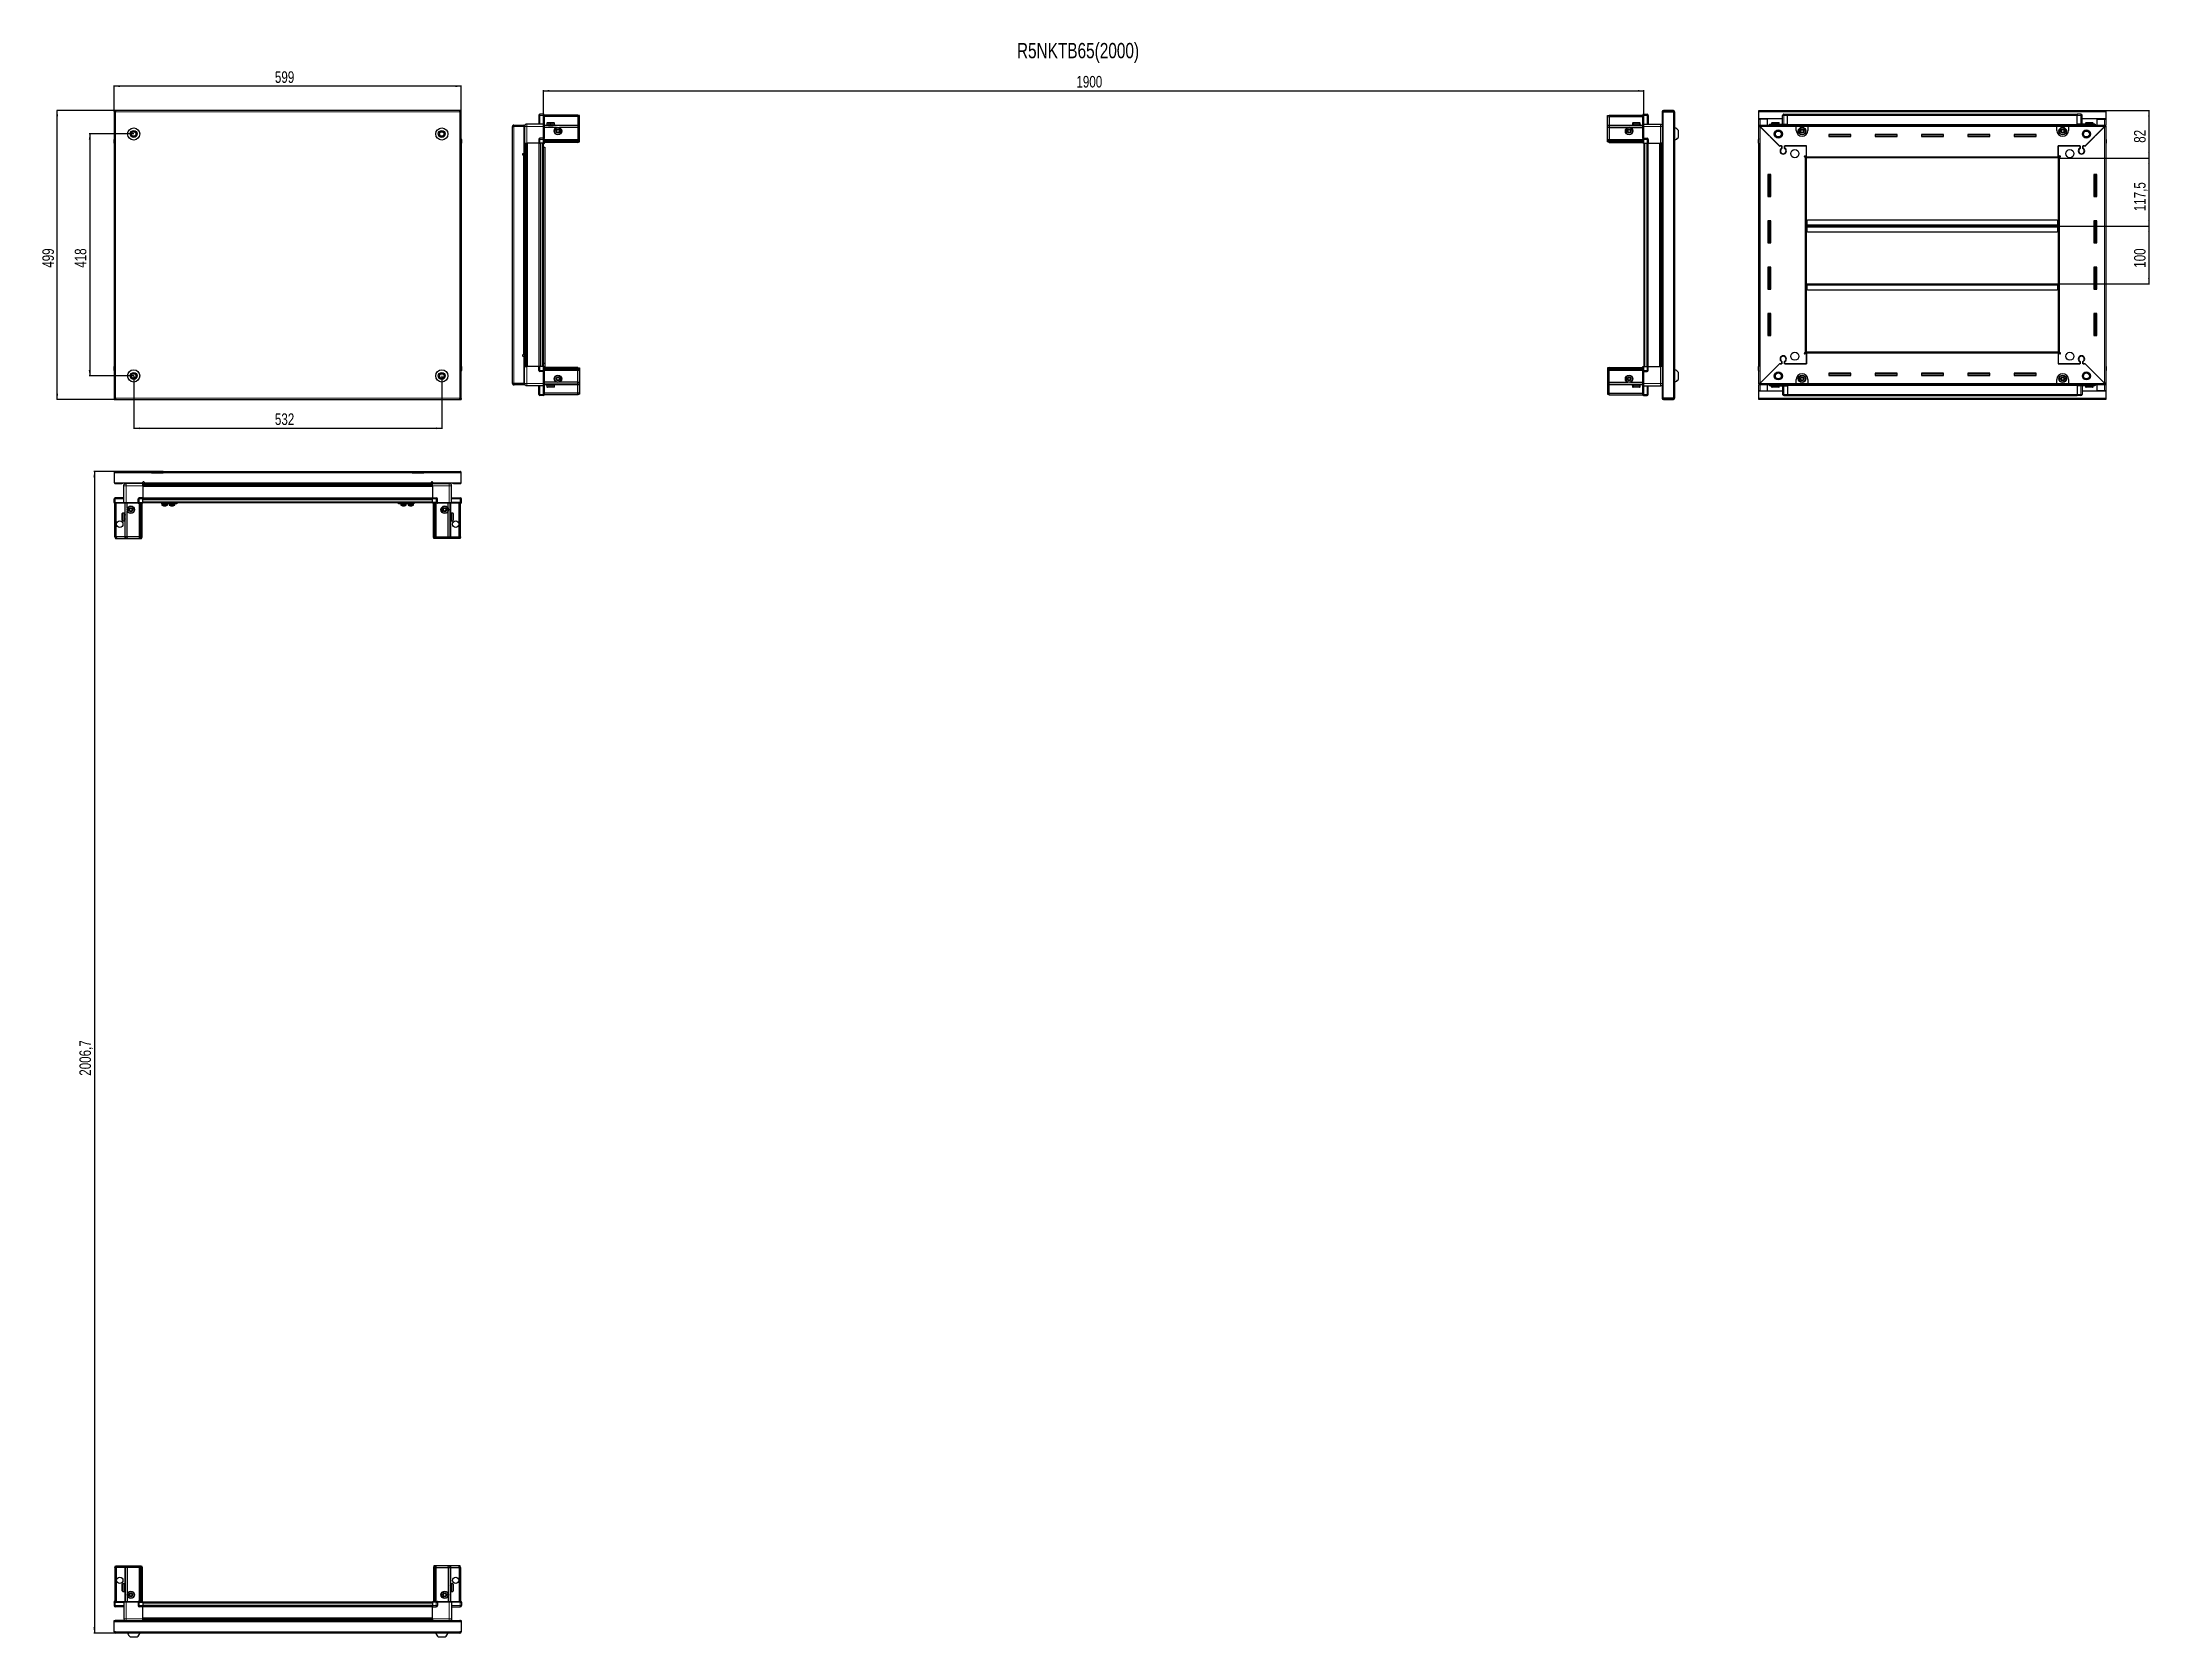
# Model space of a CAD drawing. Header units: millimetres. Extents: x 899 to 4539, y -893 to 1862.
import ezdxf

# ---------------------------------------------------------------- set-up
doc = ezdxf.new("R2010")
doc.units = ezdxf.units.MM
doc.layers.add('FORMAT', color=7, linetype='Continuous')
doc.styles.add('SLDTEXTSTYLE0', font='TXT', dxfattribs={"width": 0.75})
doc.dimstyles.new('SLDDIMSTYLE0', dxfattribs={"dimtxt": 20, "dimasz": 10, "dimexe": 0, "dimexo": 0.0625, "dimgap": 5, "dimtad": 2, "dimdec": 1, "dimrnd": 1e-09, "dimzin": 12, "dimdsep": 46, "dimtxsty": 'SLDTEXTSTYLE0', "dimsah": 1, "dimcen": 0.09, "dimadec": 0, "dimazin": 3, "dimtfac": 1, "dimtofl": 0, "dimtmove": 0, "dimatfit": 3, "dimfxl": 0, "dimfrac": 2, "dimtolj": 1, "dimtzin": 12, "dimarcsym": 0})

msp = doc.modelspace()

# ---------------------------------------------------------------- texts
at = {"layer": 'FORMAT', "insert": (2582.61, 1860.18), "char_height": 26.4583, "attachment_point": 1, "style": 'SLDTEXTSTYLE0'}
msp.add_mtext('R5NKTB65(2000)', dxfattribs=at)

# ---------------------------------------------------------------- blocks, each defined once
blk = doc.blocks.new('_D')
at = {"layer": 'FORMAT'}
for p, q in [((1024, 1743.4), (924.5, 1743.4)), ((925.5, 1244.4), (925.5, 1743.4)), ((1024, 1244.4), (924.5, 1244.4))]:
    blk.add_line(p, q, dxfattribs=at)
for points in [[(925.5, 1743.4), (923.9, 1733.4), (927, 1733.4)], [(925.5, 1244.4), (927, 1254.4), (923.9, 1254.4)]]:
    blk.add_solid(points, dxfattribs=at)
at = {"layer": 'FORMAT', "insert": (899.7, 1471.8), "char_height": 20, "attachment_point": 1, "rotation": 90, "style": 'SLDTEXTSTYLE0'}
blk.add_mtext('499', dxfattribs=at)
blk = doc.blocks.new('_D_1')
at = {"layer": 'FORMAT'}
for p, q in [((1024, 1743.4), (1024, 1786.4)), ((1623, 1785.4), (1024, 1785.4)), ((1623, 1743.4), (1623, 1786.4))]:
    blk.add_line(p, q, dxfattribs=at)
for points in [[(1024, 1785.4), (1034, 1783.9), (1034, 1787)], [(1623, 1785.4), (1613, 1787), (1613, 1783.9)]]:
    blk.add_solid(points, dxfattribs=at)
at = {"layer": 'FORMAT', "insert": (1301.3, 1811.2), "char_height": 20, "attachment_point": 1, "style": 'SLDTEXTSTYLE0'}
blk.add_mtext('599', dxfattribs=at)
blk = doc.blocks.new('_D_2')
at = {"layer": 'FORMAT'}
for p, q in [((1057.5, 1284.9), (1057.5, 1193.4)), ((1589.5, 1284.9), (1589.5, 1193.4)), ((1057.5, 1194.4), (1589.5, 1194.4))]:
    blk.add_line(p, q, dxfattribs=at)
for points in [[(1057.5, 1194.4), (1067.5, 1192.9), (1067.5, 1196)], [(1589.5, 1194.4), (1579.5, 1196), (1579.5, 1192.9)]]:
    blk.add_solid(points, dxfattribs=at)
at = {"layer": 'FORMAT', "insert": (1301.3, 1220.2), "char_height": 20, "attachment_point": 1, "style": 'SLDTEXTSTYLE0'}
blk.add_mtext('532', dxfattribs=at)
blk = doc.blocks.new('_D_3')
at = {"layer": 'FORMAT'}
for p, q in [((1057.5, 1702.9), (980.5, 1702.9)), ((981.5, 1702.9), (981.5, 1284.9)), ((1057.5, 1284.9), (980.5, 1284.9))]:
    blk.add_line(p, q, dxfattribs=at)
for points in [[(981.5, 1702.9), (979.9, 1692.9), (983, 1692.9)], [(981.5, 1284.9), (983, 1294.9), (979.9, 1294.9)]]:
    blk.add_solid(points, dxfattribs=at)
at = {"layer": 'FORMAT', "insert": (955.7, 1471.8), "char_height": 20, "attachment_point": 1, "rotation": 90, "style": 'SLDTEXTSTYLE0'}
blk.add_mtext('418', dxfattribs=at)
blk = doc.blocks.new('_D_4')
at = {"layer": 'FORMAT'}
for p, q in [((1764.9, 1686.9), (1764.9, 1778.4)), ((1764.9, 1777.4), (3664.9, 1777.4)), ((3664.9, 1686.9), (3664.9, 1778.4))]:
    blk.add_line(p, q, dxfattribs=at)
for points in [[(1764.9, 1777.4), (1774.9, 1775.9), (1774.9, 1779)], [(3664.9, 1777.4), (3654.9, 1779), (3654.9, 1775.9)]]:
    blk.add_solid(points, dxfattribs=at)
at = {"layer": 'FORMAT', "insert": (2685.3, 1803.2), "char_height": 20, "attachment_point": 1, "style": 'SLDTEXTSTYLE0'}
blk.add_mtext('1900', dxfattribs=at)
blk = doc.blocks.new('_D_5')
at = {"layer": 'FORMAT'}
for p, q in [((4462.9, 1743.4), (4538.4, 1743.4)), ((4537.4, 1743.4), (4537.4, 1661.4)), ((4380.9, 1661.4), (4538.4, 1661.4))]:
    blk.add_line(p, q, dxfattribs=at)
for points in [[(4537.4, 1743.4), (4535.9, 1733.4), (4538.9, 1733.4)], [(4537.4, 1661.4), (4538.9, 1671.4), (4535.9, 1671.4)]]:
    blk.add_solid(points, dxfattribs=at)
at = {"layer": 'FORMAT', "insert": (4511.6, 1687.7), "char_height": 20, "attachment_point": 1, "rotation": 90, "style": 'SLDTEXTSTYLE0'}
blk.add_mtext('82', dxfattribs=at)
blk = doc.blocks.new('_D_6')
at = {"layer": 'FORMAT'}
for p, q in [((4380.9, 1661.4), (4538.4, 1661.4)), ((4537.4, 1661.4), (4537.4, 1543.9)), ((4379.9, 1543.9), (4538.4, 1543.9))]:
    blk.add_line(p, q, dxfattribs=at)
for points in [[(4537.4, 1661.4), (4535.9, 1651.4), (4538.9, 1651.4)], [(4537.4, 1543.9), (4538.9, 1553.9), (4535.9, 1553.9)]]:
    blk.add_solid(points, dxfattribs=at)
at = {"layer": 'FORMAT', "insert": (4511.6, 1569.4), "char_height": 20, "attachment_point": 1, "rotation": 90, "style": 'SLDTEXTSTYLE0'}
blk.add_mtext('117,5', dxfattribs=at)
blk = doc.blocks.new('_D_7')
at = {"layer": 'FORMAT'}
for p, q in [((4379.9, 1543.9), (4538.4, 1543.9)), ((4537.4, 1543.9), (4537.4, 1443.9)), ((4379.9, 1443.9), (4538.4, 1443.9))]:
    blk.add_line(p, q, dxfattribs=at)
for points in [[(4537.4, 1543.9), (4535.9, 1533.9), (4538.9, 1533.9)], [(4537.4, 1443.9), (4538.9, 1453.9), (4535.9, 1453.9)]]:
    blk.add_solid(points, dxfattribs=at)
at = {"layer": 'FORMAT', "insert": (4511.6, 1471.8), "char_height": 20, "attachment_point": 1, "rotation": 90, "style": 'SLDTEXTSTYLE0'}
blk.add_mtext('100', dxfattribs=at)
blk = doc.blocks.new('_D_8')
at = {"layer": 'FORMAT'}
for p, q in [((1108.5, 1119.8), (988.5, 1119.8)), ((989.5, 1119.8), (989.5, -886.9)), ((1026.1, -886.9), (988.5, -886.9))]:
    blk.add_line(p, q, dxfattribs=at)
for points in [[(989.5, 1119.8), (987.9, 1109.8), (991, 1109.8)], [(989.5, -886.9), (991, -876.9), (987.9, -876.9)]]:
    blk.add_solid(points, dxfattribs=at)
at = {"layer": 'FORMAT', "insert": (963.7, 75.9), "char_height": 20, "attachment_point": 1, "rotation": 90, "style": 'SLDTEXTSTYLE0'}
blk.add_mtext('2006,7', dxfattribs=at)

# ---------------------------------------------------------------- dimensions: what is measured, and where the dimension line sits
at = {"layer": 'FORMAT'}
dim = msp.add_linear_dim(base=(1023.97, 1785.43), p1=(1622.97, 1743.43), p2=(1023.97, 1743.43), dimstyle='SLDDIMSTYLE0', dxfattribs=at)
dim.commit()
dim.dimension.update_dxf_attribs({"geometry": '_D_1', "text_midpoint": (1323.47, 1785.43), "dimtype": 160})
for base, p1, p2, angle, picture, middle in [((3664.9, 1777.43), (1764.9, 1686.93), (3664.9, 1686.93), 0, '_D_4', (2714.9, 1777.43)), ((925.47, 1743.43), (1023.97, 1244.43), (1023.97, 1743.43), 90, '_D', (925.47, 1493.93)), ((4537.39, 1661.43), (4462.89, 1743.43), (4380.89, 1661.43), 90, '_D_5', (4537.39, 1702.43)), ((981.47, 1284.93), (1057.47, 1702.93), (1057.47, 1284.93), 90, '_D_3', (981.47, 1493.93)), ((4537.39, 1543.93), (4380.89, 1661.43), (4379.89, 1543.93), 90, '_D_6', (4537.39, 1602.68)), ((4537.39, 1443.93), (4379.89, 1543.93), (4379.89, 1443.93), 90, '_D_7', (4537.39, 1493.93)), ((1589.47, 1194.43), (1057.47, 1284.93), (1589.47, 1284.93), 0, '_D_2', (1323.47, 1194.43)), ((989.47, -886.86), (1108.47, 1119.84), (1026.07, -886.86), 90, '_D_8', (989.47, 116.49))]:
    dim = msp.add_linear_dim(base=base, p1=p1, p2=p2, angle=angle, dimstyle='SLDDIMSTYLE0', dxfattribs=at)
    dim.commit()
    dim.dimension.update_dxf_attribs({"geometry": picture, "text_midpoint": middle, "dimtype": 160})

# ---------------------------------------------------------------- linework, layer by layer
at = {"color": 7, "linetype": 'Continuous', "lineweight": 25}
for p, q in [((1023.97, 1741.93), (1023.97, 1743.43)), ((1026.07, 1743.43), (1023.97, 1743.43)), ((1023.97, 1741.93), (1026.07, 1741.93)), ((1023.97, 1741.93), (1023.97, 1741.33)), ((1023.97, 1741.33), (1023.97, 1246.53)), ((1023.97, 1741.33), (1026.07, 1741.33)), ((1620.87, 1743.43), (1026.07, 1743.43)), ((1026.07, 1743.43), (1026.07, 1741.33)), ((1620.87, 1741.33), (1620.87, 1743.43)), ((1622.97, 1743.43), (1620.87, 1743.43)), ((1620.87, 1741.93), (1622.97, 1741.93)), ((1620.87, 1741.33), (1622.97, 1741.33)), ((1622.97, 1741.93), (1622.97, 1743.43)), ((1622.97, 1741.33), (1622.97, 1741.93)), ((1622.97, 1246.53), (1622.97, 1741.33)), ((1713.05, 1716.08), (1711.55, 1716.08)), ((1711.55, 1715.58), (1711.55, 1716.08)), ((1711.55, 1272.28), (1711.55, 1715.58)), ((1713.65, 1716.68), (1713.65, 1718.18)), ((1713.65, 1718.18), (1714.55, 1718.18)), ((1713.65, 1716.68), (1714.55, 1716.68)), ((1713.65, 1716.18), (1731.05, 1716.18)), ((1714.55, 1716.68), (1714.55, 1718.18)), ((1714.55, 1718.18), (1731.05, 1718.18)), ((1714.55, 1716.68), (1731.05, 1716.68)), ((1731.05, 1716.68), (1731.05, 1718.18)), ((1732.55, 1716.18), (1731.05, 1716.18)), ((1731.05, 1716.18), (1731.05, 1668.68)), ((1732.55, 1715.93), (1732.55, 1686.93)), ((1765.05, 1719.93), (1736.05, 1719.93)), ((1757.05, 1734.93), (1757.05, 1719.93)), ((1765.05, 1736.93), (1759.05, 1736.93)), ((1765.05, 1736.93), (1765.38, 1736.93)), ((1765.05, 1736.93), (1765.05, 1734.93)), ((1765.05, 1720.13), (1765.05, 1734.93)), ((1765.05, 1720.13), (1765.05, 1734.93)), ((1765.05, 1719.93), (1765.05, 1720.13)), ((1765.05, 1719.93), (1766.25, 1719.93)), ((1765.05, 1715.93), (1765.05, 1719.93)), ((1765.05, 1695.63), (1765.05, 1715.93)), ((1766.25, 1736.43), (1765.38, 1736.93)), ((1766.25, 1734.93), (1766.25, 1736.43)), ((1824.55, 1735.43), (1766.25, 1735.43)), ((1766.25, 1734.93), (1766.25, 1720.13)), ((1824.55, 1732.93), (1766.25, 1732.93)), ((1766.25, 1720.13), (1766.25, 1719.93)), ((1766.25, 1719.93), (1766.25, 1715.93)), ((1824.55, 1717.43), (1766.25, 1717.43)), ((1766.25, 1715.93), (1766.25, 1695.63)), ((1787.55, 1713.93), (1766.25, 1713.93)), ((1771.05, 1721.83), (1771.05, 1719.43)), ((1771.05, 1719.43), (1771.05, 1718.93)), ((1771.05, 1718.93), (1771.18, 1718.93)), ((1771.37, 1719.43), (1771.18, 1719.43)), ((1771.18, 1719.43), (1771.18, 1718.93)), ((1771.18, 1718.93), (1771.37, 1718.93)), ((1771.37, 1719.43), (1771.37, 1718.93)), ((1771.37, 1718.93), (1771.9, 1718.93)), ((1771.85, 1722.63), (1779.02, 1722.63)), ((1772.3, 1719.43), (1771.9, 1719.43)), ((1771.9, 1719.43), (1771.9, 1718.93)), ((1771.9, 1718.93), (1772.3, 1718.93)), ((1772.3, 1719.43), (1772.3, 1718.93)), ((1772.3, 1718.93), (1773.17, 1718.93)), ((1773.15, 1718.93), (1773.15, 1718.83)), ((1773.15, 1718.83), (1781.95, 1718.83)), ((1773.74, 1719.43), (1773.17, 1719.43)), ((1773.17, 1719.43), (1773.17, 1718.93)), ((1773.17, 1718.93), (1773.74, 1718.93)), ((1773.55, 1718.43), (1774.24, 1717.95)), ((1773.55, 1718.43), (1778.58, 1718.43)), ((1774.24, 1717.95), (1773.55, 1717.47)), ((1773.55, 1717.47), (1773.55, 1717.43)), ((1773.55, 1717.47), (1778.58, 1717.47)), ((1773.74, 1719.43), (1773.74, 1718.93)), ((1773.74, 1718.93), (1774.87, 1718.93)), ((1774.24, 1717.95), (1778.4, 1717.95)), ((1775.56, 1719.43), (1774.87, 1719.43)), ((1774.87, 1719.43), (1774.87, 1718.93)), ((1774.87, 1718.93), (1775.56, 1718.93)), ((1775.56, 1719.43), (1775.56, 1718.93)), ((1775.56, 1718.93), (1776.83, 1718.93)), ((1777.57, 1719.43), (1776.83, 1719.43)), ((1776.83, 1719.43), (1776.83, 1718.93)), ((1776.83, 1718.93), (1777.06, 1718.93)), ((1777.06, 1719.43), (1777.06, 1718.93)), ((1777.56, 1719.43), (1777.56, 1718.93)), ((1777.56, 1718.93), (1777.57, 1718.93)), ((1777.57, 1719.43), (1777.57, 1718.93)), ((1777.57, 1718.93), (1778.86, 1718.93)), ((1778.4, 1717.95), (1780.86, 1717.95)), ((1778.58, 1718.43), (1781.55, 1718.43)), ((1778.58, 1717.47), (1781.55, 1717.47)), ((1779.58, 1719.43), (1778.86, 1719.43)), ((1778.86, 1719.43), (1778.86, 1718.93)), ((1778.92, 1719.43), (1778.92, 1718.93)), ((1778.92, 1718.93), (1779.58, 1718.93)), ((1779.02, 1722.63), (1783.25, 1722.63)), ((1779.58, 1719.43), (1779.58, 1718.93)), ((1779.58, 1718.93), (1780.77, 1718.93)), ((1781.39, 1719.43), (1780.77, 1719.43)), ((1780.77, 1719.43), (1780.77, 1718.93)), ((1780.77, 1718.93), (1781.39, 1718.93)), ((1780.86, 1717.95), (1781.55, 1718.43)), ((1781.55, 1717.47), (1780.86, 1717.95)), ((1781.39, 1719.43), (1781.39, 1718.93)), ((1781.39, 1718.93), (1782.35, 1718.93)), ((1781.55, 1717.43), (1781.55, 1717.47)), ((1781.95, 1718.83), (1781.95, 1718.93)), ((1782.82, 1719.43), (1782.35, 1719.43)), ((1782.35, 1719.43), (1782.35, 1718.93)), ((1782.35, 1718.93), (1782.82, 1718.93)), ((1782.82, 1719.43), (1782.82, 1718.93)), ((1782.82, 1718.93), (1783.47, 1718.93)), ((1783.74, 1719.43), (1783.47, 1719.43)), ((1783.47, 1719.43), (1783.47, 1718.93)), ((1783.47, 1718.93), (1783.74, 1718.93)), ((1783.74, 1719.43), (1783.74, 1718.93)), ((1783.74, 1718.93), (1784.01, 1718.93)), ((1784.05, 1719.43), (1784.01, 1719.43)), ((1784.01, 1719.43), (1784.01, 1718.93)), ((1784.01, 1718.93), (1784.05, 1718.93)), ((1784.05, 1719.43), (1784.05, 1721.83)), ((1784.05, 1719.43), (1784.05, 1718.93)), ((1824.55, 1713.93), (1792.55, 1713.93)), ((1824.55, 1735.43), (1824.55, 1732.93)), ((1827.55, 1734.63), (1824.55, 1735.43)), ((1824.55, 1732.93), (1824.55, 1718.43)), ((1827.55, 1732.78), (1824.55, 1732.93)), ((1824.55, 1718.43), (1824.55, 1717.43)), ((1824.55, 1717.43), (1824.55, 1713.93)), ((1827.55, 1716.63), (1824.55, 1717.43)), ((1824.55, 1713.93), (1824.55, 1693.43)), ((1824.55, 1713.93), (1827.55, 1713.6)), ((1827.55, 1732.78), (1827.55, 1734.63)), ((1827.55, 1718.43), (1827.55, 1732.78)), ((1827.55, 1716.63), (1827.55, 1718.43)), ((1827.55, 1713.6), (1827.55, 1716.63)), ((1827.55, 1693.43), (1827.55, 1713.6)), ((3602.25, 1734.63), (3605.25, 1735.43)), ((3602.25, 1732.78), (3602.25, 1734.63)), ((3602.25, 1732.78), (3605.25, 1732.93)), ((3602.25, 1718.43), (3602.25, 1732.78)), ((3602.25, 1716.63), (3602.25, 1718.43)), ((3602.25, 1716.63), (3605.25, 1717.43)), ((3602.25, 1713.6), (3602.25, 1716.63)), ((3605.25, 1713.93), (3602.25, 1713.6)), ((3602.25, 1693.43), (3602.25, 1713.6)), ((3605.25, 1735.43), (3605.25, 1732.93)), ((3605.25, 1735.43), (3663.55, 1735.43)), ((3605.25, 1732.93), (3605.25, 1718.43)), ((3605.25, 1732.93), (3663.55, 1732.93)), ((3605.25, 1718.43), (3605.25, 1717.43)), ((3605.25, 1717.43), (3605.25, 1713.93)), ((3605.25, 1717.43), (3663.55, 1717.43)), ((3605.25, 1713.93), (3605.25, 1693.43)), ((3605.25, 1713.93), (3637.25, 1713.93)), ((3642.25, 1713.93), (3663.55, 1713.93)), ((3645.75, 1721.83), (3645.75, 1718.93)), ((3645.75, 1718.93), (3645.79, 1718.93)), ((3645.91, 1719.43), (3645.79, 1719.43)), ((3645.79, 1719.43), (3645.79, 1718.93)), ((3645.79, 1718.93), (3645.91, 1718.93)), ((3645.91, 1719.43), (3645.91, 1718.93)), ((3645.91, 1718.93), (3646.32, 1718.93)), ((3646.66, 1719.43), (3646.32, 1719.43)), ((3646.32, 1719.43), (3646.32, 1718.93)), ((3646.32, 1718.93), (3646.66, 1718.93)), ((3646.55, 1722.63), (3657.95, 1722.63)), ((3646.66, 1719.43), (3646.66, 1718.93)), ((3646.66, 1718.93), (3647.43, 1718.93)), ((3647.95, 1719.43), (3647.43, 1719.43)), ((3647.43, 1719.43), (3647.43, 1718.93)), ((3647.43, 1718.93), (3647.95, 1718.93)), ((3647.85, 1718.93), (3647.85, 1718.83)), ((3647.85, 1718.83), (3656.65, 1718.83)), ((3647.95, 1719.43), (3647.95, 1718.93)), ((3647.95, 1718.93), (3649.01, 1718.93)), ((3648.25, 1718.43), (3648.94, 1717.95)), ((3648.25, 1718.43), (3656.25, 1718.43)), ((3648.94, 1717.95), (3648.25, 1717.47)), ((3648.25, 1717.47), (3648.25, 1717.43)), ((3648.25, 1717.47), (3656.25, 1717.47)), ((3648.94, 1717.95), (3655.56, 1717.95)), ((3649.67, 1719.43), (3649.01, 1719.43)), ((3649.01, 1719.43), (3649.01, 1718.93)), ((3649.01, 1718.93), (3649.67, 1718.93)), ((3649.67, 1719.43), (3649.67, 1718.93)), ((3649.67, 1718.93), (3650.91, 1718.93)), ((3651.64, 1719.43), (3650.91, 1719.43)), ((3650.91, 1719.43), (3650.91, 1718.93)), ((3650.91, 1718.93), (3651.34, 1718.93)), ((3651.34, 1719.43), (3651.34, 1718.93)), ((3651.64, 1719.43), (3651.64, 1718.93)), ((3651.64, 1718.93), (3652.94, 1718.93)), ((3653.67, 1719.43), (3652.94, 1719.43)), ((3652.94, 1719.43), (3652.94, 1718.93)), ((3653.21, 1719.43), (3653.21, 1718.93)), ((3653.21, 1718.93), (3653.67, 1718.93)), ((3653.67, 1719.43), (3653.67, 1718.93)), ((3653.67, 1718.93), (3654.9, 1718.93)), ((3655.56, 1719.43), (3654.9, 1719.43)), ((3654.9, 1719.43), (3654.9, 1718.93)), ((3654.9, 1718.93), (3655.56, 1718.93)), ((3655.56, 1719.43), (3655.56, 1718.93)), ((3655.56, 1718.93), (3656.61, 1718.93)), ((3655.56, 1717.95), (3656.25, 1718.43)), ((3656.25, 1717.47), (3655.56, 1717.95)), ((3656.25, 1717.43), (3656.25, 1717.47)), ((3657.13, 1719.43), (3656.61, 1719.43)), ((3656.61, 1719.43), (3656.61, 1718.93)), ((3656.61, 1718.93), (3657.13, 1718.93)), ((3656.65, 1718.83), (3656.65, 1718.93)), ((3657.13, 1719.43), (3657.13, 1718.93)), ((3657.13, 1718.93), (3657.88, 1718.93)), ((3658.22, 1719.43), (3657.88, 1719.43)), ((3657.88, 1719.43), (3657.88, 1718.93)), ((3657.88, 1718.93), (3658.22, 1718.93)), ((3658.22, 1719.43), (3658.22, 1718.93)), ((3658.22, 1718.93), (3658.61, 1718.93)), ((3658.72, 1719.43), (3658.61, 1719.43)), ((3658.61, 1719.43), (3658.61, 1718.93)), ((3658.61, 1718.93), (3658.72, 1718.93)), ((3658.72, 1719.43), (3658.72, 1718.93)), ((3658.72, 1718.93), (3658.75, 1718.93)), ((3658.75, 1718.93), (3658.75, 1721.83)), ((3664.41, 1736.93), (3663.55, 1736.43)), ((3664.41, 1736.93), (3663.55, 1736.43)), ((3663.55, 1736.43), (3663.55, 1734.93)), ((3663.55, 1720.13), (3663.55, 1734.93)), ((3663.55, 1719.93), (3663.55, 1720.13)), ((3664.75, 1719.93), (3663.55, 1719.93)), ((3663.55, 1715.93), (3663.55, 1719.93)), ((3663.55, 1695.63), (3663.55, 1715.93)), ((3664.75, 1736.93), (3664.41, 1736.93)), ((3664.75, 1736.93), (3664.41, 1736.93)), ((3664.75, 1736.93), (3664.75, 1736.93)), ((3664.75, 1734.93), (3664.75, 1736.93)), ((3664.75, 1736.93), (3670.75, 1736.93)), ((3664.75, 1734.93), (3664.75, 1720.13)), ((3664.75, 1720.13), (3664.75, 1719.93)), ((3664.75, 1719.93), (3664.75, 1715.93)), ((3664.75, 1719.93), (3693.75, 1719.93)), ((3664.75, 1715.93), (3664.75, 1695.63)), ((3672.75, 1734.93), (3672.75, 1719.93)), ((3696.65, 1728.43), (3696.65, 1259.43)), ((3696.65, 1728.43), (3698.75, 1728.43)), ((3696.75, 1741.33), (3696.75, 1728.93)), ((3696.75, 1728.93), (3698.25, 1728.93)), ((3698.25, 1741.33), (3698.25, 1728.93)), ((3698.75, 1728.43), (3698.75, 1741.33)), ((3698.75, 1741.33), (3716.15, 1741.33)), ((3716.15, 1743.43), (3698.85, 1743.43)), ((3716.15, 1741.93), (3698.85, 1741.93)), ((3716.15, 1741.93), (3716.15, 1743.43)), ((3716.15, 1741.33), (3718.25, 1741.33)), ((3718.25, 1741.33), (3718.25, 1246.53)), ((3863.89, 1743.43), (4462.89, 1743.43)), ((3863.89, 1741.33), (3863.89, 1743.43)), ((3863.89, 1728.93), (3863.89, 1741.33)), ((3904.89, 1728.93), (3863.89, 1728.93)), ((3863.89, 1728.43), (3863.89, 1728.93)), ((3863.89, 1718.18), (3863.89, 1728.43)), ((3863.89, 1728.43), (3865.99, 1728.43)), ((3863.89, 1716.68), (3863.89, 1718.18)), ((3863.89, 1718.18), (3864.89, 1718.18)), ((3863.89, 1716.18), (3863.89, 1716.68)), ((3863.89, 1716.68), (3864.89, 1716.68)), ((3863.89, 1271.68), (3863.89, 1716.18)), ((3865.39, 1716.18), (3863.89, 1716.18)), ((3864.89, 1718.18), (3928.39, 1718.18)), ((3864.89, 1716.68), (3864.89, 1718.18)), ((3865.39, 1728.43), (3865.39, 1728.93)), ((3865.49, 1716.08), (3899.39, 1682.18)), ((3878.89, 1728.43), (3865.99, 1728.43)), ((3900.09, 1681.48), (3865.99, 1715.58)), ((3878.89, 1718.18), (3878.89, 1728.43)), ((3884.39, 1719.93), (3913.39, 1719.93)), ((3885.89, 1721.83), (3885.89, 1719.93)), ((3886.69, 1722.63), (3898.09, 1722.63)), ((3898.89, 1719.93), (3898.89, 1721.83)), ((3904.89, 1719.93), (3904.89, 1734.93)), ((3905.57, 1736.43), (3905.57, 1736.43)), ((3906.89, 1736.93), (3913.39, 1736.93)), ((3906.89, 1736.93), (3913.39, 1736.93)), ((3913.32, 1718.18), (3913.39, 1719.9)), ((3913.39, 1736.93), (3913.39, 1736.93)), ((3913.39, 1736.93), (3913.39, 1736.93)), ((3913.39, 1736.93), (3913.39, 1734.93)), ((4413.39, 1736.78), (3913.39, 1736.78)), ((3913.39, 1719.93), (3913.39, 1734.93)), ((3913.39, 1719.93), (3913.39, 1719.43)), ((3913.39, 1718.78), (4413.39, 1718.78)), ((3928.39, 1716.08), (3928.39, 1718.18)), ((3928.39, 1718.18), (3948.39, 1718.18)), ((3928.39, 1716.68), (3948.39, 1716.68)), ((3928.39, 1709.18), (3928.39, 1716.08)), ((3948.39, 1718.18), (3948.39, 1716.08)), ((3948.39, 1718.18), (4378.39, 1718.18)), ((3948.39, 1716.08), (3948.39, 1709.18)), ((4378.39, 1716.08), (4378.39, 1718.18)), ((4378.39, 1718.18), (4398.39, 1718.18)), ((4378.39, 1716.68), (4398.39, 1716.68)), ((4378.39, 1709.18), (4378.39, 1716.08)), ((4398.39, 1718.18), (4461.89, 1718.18)), ((4398.39, 1718.18), (4398.39, 1716.08)), ((4398.39, 1716.08), (4398.39, 1709.18)), ((4413.39, 1736.93), (4413.39, 1736.93)), ((4419.89, 1736.93), (4413.39, 1736.93)), ((4419.89, 1736.93), (4413.39, 1736.93)), ((4413.39, 1736.93), (4413.39, 1734.93)), ((4413.39, 1719.93), (4413.39, 1734.93)), ((4413.39, 1719.93), (4413.39, 1719.43)), ((4442.39, 1719.93), (4413.39, 1719.93)), ((4413.39, 1719.9), (4413.47, 1718.18)), ((4421.89, 1734.93), (4421.89, 1734.93)), ((4421.89, 1719.93), (4421.89, 1734.93)), ((4462.89, 1728.93), (4421.89, 1728.93)), ((4460.79, 1715.58), (4426.69, 1681.48)), ((4427.39, 1682.18), (4461.29, 1716.08)), ((4427.89, 1721.83), (4427.89, 1719.93)), ((4428.69, 1722.63), (4440.09, 1722.63)), ((4440.89, 1719.93), (4440.89, 1721.83)), ((4447.89, 1718.18), (4447.89, 1728.43)), ((4447.89, 1728.43), (4460.79, 1728.43)), ((4460.79, 1728.43), (4462.89, 1728.43)), ((4461.39, 1728.43), (4461.39, 1728.93)), ((4461.39, 1716.18), (4462.89, 1716.18)), ((4461.89, 1716.68), (4461.89, 1718.18)), ((4461.89, 1718.18), (4462.89, 1718.18)), ((4461.89, 1716.68), (4462.89, 1716.68)), ((4462.89, 1743.43), (4462.89, 1741.33)), ((4462.89, 1741.33), (4462.89, 1728.93)), ((4462.89, 1728.43), (4462.89, 1728.93)), ((4462.89, 1728.43), (4462.89, 1718.18)), ((4462.89, 1716.68), (4462.89, 1718.18)), ((4462.89, 1716.68), (4462.89, 1716.18)), ((4462.89, 1716.18), (4462.89, 1271.68)), ((1023.47, 1693.43), (1023.47, 1686.93)), ((1023.47, 1686.93), (1023.47, 1693.43)), ((1023.47, 1686.93), (1023.47, 1686.93)), ((1023.97, 1686.93), (1023.47, 1686.93)), ((1023.62, 1686.93), (1023.62, 1300.93)), ((1622.97, 1694.76), (1622.97, 1694.76)), ((1622.97, 1686.93), (1623.47, 1686.93)), ((1623.32, 1300.93), (1623.32, 1686.93)), ((1623.47, 1693.43), (1623.47, 1686.93)), ((1623.47, 1686.93), (1623.47, 1693.43)), ((1623.47, 1686.93), (1623.47, 1686.93)), ((1623.47, 1686.93), (1623.47, 1686.93)), ((1731.05, 1689.68), (1732.55, 1689.68)), ((1732.55, 1686.93), (1731.05, 1686.93)), ((1733.2, 1300.93), (1733.2, 1686.93)), ((1734.99, 1686.93), (1734.99, 1300.93)), ((1735.03, 1686.93), (1735.03, 1300.93)), ((1757.05, 1686.93), (1736.05, 1686.93)), ((1757.05, 1693.43), (1757.05, 1686.93)), ((1757.05, 1686.93), (1759.05, 1686.93)), ((1757.7, 1300.93), (1757.7, 1686.93)), ((1765.05, 1695.43), (1759.05, 1695.43)), ((1765.05, 1686.93), (1759.05, 1686.93)), ((1764.9, 1300.93), (1764.9, 1686.93)), ((1764.9, 1679.93), (1767.4, 1679.93)), ((1765.05, 1695.43), (1765.05, 1695.63)), ((1765.05, 1695.43), (1765.05, 1693.43)), ((1765.05, 1695.43), (1766.25, 1695.43)), ((1765.05, 1686.93), (1765.05, 1693.43)), ((1765.05, 1686.93), (1765.05, 1693.43)), ((1765.05, 1686.93), (1765.38, 1686.93)), ((1765.05, 1686.93), (1765.05, 1686.93)), ((1765.38, 1686.93), (1765.38, 1693.43)), ((1766.25, 1686.93), (1765.38, 1686.93)), ((1765.38, 1686.93), (1765.38, 1686.93)), ((1766.25, 1695.63), (1766.25, 1695.43)), ((1766.25, 1694.76), (1766.25, 1695.43)), ((1766.25, 1694.76), (1766.25, 1686.93)), ((1824.55, 1692.43), (1766.25, 1692.43)), ((1824.55, 1691.43), (1766.25, 1691.43)), ((1824.55, 1689.93), (1766.25, 1689.93)), ((1824.55, 1688.43), (1766.25, 1688.43)), ((1767.4, 1679.93), (1767.4, 1306.43)), ((1824.55, 1693.43), (1824.55, 1692.43)), ((1824.55, 1692.43), (1824.55, 1691.43)), ((1824.55, 1692.43), (1827.55, 1691.63)), ((1824.55, 1691.43), (1824.55, 1689.93)), ((1824.55, 1691.43), (1827.55, 1690.89)), ((1824.55, 1689.93), (1827.55, 1690.39)), ((1824.55, 1689.93), (1824.55, 1688.43)), ((1824.55, 1688.43), (1827.55, 1689.24)), ((1827.55, 1691.63), (1827.55, 1693.43)), ((1827.55, 1690.89), (1827.55, 1691.63)), ((1827.55, 1690.39), (1827.55, 1690.89)), ((1827.55, 1689.24), (1827.55, 1690.39)), ((3602.25, 1691.63), (3602.25, 1693.43)), ((3605.25, 1692.43), (3602.25, 1691.63)), ((3602.25, 1690.89), (3602.25, 1691.63)), ((3605.25, 1691.43), (3602.25, 1690.89)), ((3602.25, 1690.39), (3602.25, 1690.89)), ((3602.25, 1689.24), (3602.25, 1690.39)), ((3605.25, 1689.93), (3602.25, 1690.39)), ((3605.25, 1688.43), (3602.25, 1689.24)), ((3605.25, 1693.43), (3605.25, 1692.43)), ((3605.25, 1692.43), (3605.25, 1691.43)), ((3605.25, 1692.43), (3663.55, 1692.43)), ((3605.25, 1691.43), (3605.25, 1689.93)), ((3605.25, 1691.43), (3663.55, 1691.43)), ((3605.25, 1689.93), (3663.55, 1689.93)), ((3605.25, 1689.93), (3605.25, 1688.43)), ((3605.25, 1688.43), (3663.55, 1688.43)), ((3663.55, 1695.43), (3663.55, 1695.63)), ((3664.75, 1695.43), (3663.55, 1695.43)), ((3663.55, 1695.43), (3663.55, 1694.76)), ((3663.55, 1686.93), (3663.55, 1694.76)), ((3664.41, 1686.93), (3663.55, 1686.93)), ((3664.41, 1693.43), (3664.41, 1686.93)), ((3664.75, 1686.93), (3664.41, 1686.93)), ((3664.75, 1695.63), (3664.75, 1695.43)), ((3664.75, 1693.43), (3664.75, 1695.43)), ((3664.75, 1695.43), (3670.75, 1695.43)), ((3664.75, 1693.43), (3664.75, 1695.43)), ((3664.75, 1693.43), (3664.75, 1686.93)), ((3664.75, 1686.93), (3670.75, 1686.93)), ((3664.9, 1686.93), (3664.9, 1300.93)), ((3672.75, 1686.93), (3670.75, 1686.93)), ((3672.1, 1686.93), (3672.1, 1300.93)), ((3672.75, 1693.43), (3672.75, 1686.93)), ((3672.75, 1686.93), (3693.75, 1686.93)), ((3694.77, 1300.93), (3694.77, 1686.93)), ((3694.81, 1300.93), (3694.81, 1686.93)), ((3696.6, 1686.93), (3696.6, 1300.93)), ((3724.85, 1696.93), (3724.85, 1708.93)), ((3863.39, 1693.43), (3863.39, 1686.93)), ((3863.39, 1686.93), (3863.39, 1693.43)), ((3863.39, 1686.93), (3863.39, 1686.93)), ((3863.89, 1686.93), (3863.39, 1686.93)), ((3863.54, 1686.93), (3863.54, 1300.93)), ((3899.39, 1682.18), (3903.59, 1682.18)), ((3900.79, 1682.18), (3900.09, 1681.48)), ((3902.89, 1682.18), (3900.79, 1682.18)), ((3902.89, 1682.18), (3902.89, 1678.29)), ((3903.59, 1682.18), (3903.59, 1677.9)), ((3908.19, 1682.18), (3945.89, 1682.18)), ((3908.19, 1677.9), (3908.19, 1682.18)), ((3908.89, 1678.29), (3908.89, 1682.18)), ((3945.89, 1682.18), (3908.89, 1682.18)), ((3945.89, 1663.53), (3945.89, 1682.18)), ((3945.89, 1664.93), (3945.89, 1682.18)), ((4022.39, 1701.93), (3984.39, 1701.93)), ((3984.39, 1701.93), (3984.39, 1698.43)), ((4022.39, 1699.18), (3984.39, 1699.18)), ((3984.39, 1698.43), (4022.39, 1698.43)), ((4022.39, 1698.43), (4022.39, 1701.93)), ((4102.39, 1701.93), (4064.39, 1701.93)), ((4064.39, 1701.93), (4064.39, 1698.43)), ((4102.39, 1699.18), (4064.39, 1699.18)), ((4064.39, 1698.43), (4102.39, 1698.43)), ((4102.39, 1698.43), (4102.39, 1701.93)), ((4182.39, 1701.93), (4144.39, 1701.93)), ((4144.39, 1701.93), (4144.39, 1698.43)), ((4182.39, 1699.18), (4144.39, 1699.18)), ((4144.39, 1698.43), (4182.39, 1698.43)), ((4182.39, 1698.43), (4182.39, 1701.93)), ((4262.39, 1701.93), (4224.39, 1701.93)), ((4224.39, 1701.93), (4224.39, 1698.43)), ((4262.39, 1699.18), (4224.39, 1699.18)), ((4224.39, 1698.43), (4262.39, 1698.43)), ((4262.39, 1698.43), (4262.39, 1701.93)), ((4342.39, 1701.93), (4304.39, 1701.93)), ((4304.39, 1701.93), (4304.39, 1698.43)), ((4342.39, 1699.18), (4304.39, 1699.18)), ((4304.39, 1698.43), (4342.39, 1698.43)), ((4342.39, 1698.43), (4342.39, 1701.93)), ((4380.89, 1682.18), (4418.59, 1682.18)), ((4380.89, 1663.53), (4380.89, 1682.18)), ((4380.89, 1682.18), (4380.89, 1664.93)), ((4417.89, 1682.18), (4380.89, 1682.18)), ((4417.89, 1682.18), (4417.89, 1678.29)), ((4418.59, 1682.18), (4418.59, 1677.9)), ((4423.19, 1682.18), (4427.39, 1682.18)), ((4423.19, 1677.9), (4423.19, 1682.18)), ((4425.99, 1682.18), (4423.89, 1682.18)), ((4423.89, 1678.29), (4423.89, 1682.18)), ((4426.69, 1681.48), (4425.99, 1682.18)), ((4462.89, 1694.76), (4462.89, 1694.76)), ((4462.89, 1686.93), (4463.39, 1686.93)), ((4463.24, 1300.93), (4463.24, 1686.93)), ((4463.39, 1693.43), (4463.39, 1686.93)), ((4463.39, 1686.93), (4463.39, 1693.43)), ((4463.39, 1686.93), (4463.39, 1686.93)), ((4463.39, 1686.93), (4463.39, 1686.93)), ((1731.05, 1668.68), (1729.7, 1668.68)), ((1729.7, 1666.68), (1730.45, 1666.68)), ((1730.45, 1666.68), (1732.55, 1666.68)), ((1732.55, 1666.68), (1732.55, 1321.18)), ((3903.89, 1669.32), (3903.89, 1668.56)), ((3943.04, 1664.93), (3945.89, 1664.93)), ((3943.79, 1662.93), (3943.04, 1662.93)), ((3943.79, 1662.93), (3945.89, 1662.93)), ((3945.89, 1663.93), (3943.89, 1663.93)), ((3943.89, 1663.93), (3943.89, 1662.93)), ((3945.89, 1661.43), (3945.89, 1663.53)), ((4380.89, 1661.43), (3945.89, 1661.43)), ((3945.89, 1326.43), (3945.89, 1661.43)), ((4380.89, 1664.93), (4383.74, 1664.93)), ((4382.89, 1663.93), (4380.89, 1663.93)), ((4380.89, 1663.53), (4380.89, 1661.43)), ((4380.89, 1662.93), (4382.99, 1662.93)), ((4380.89, 1661.43), (4380.89, 1326.43)), ((4382.89, 1662.93), (4382.89, 1663.93)), ((4383.74, 1662.93), (4382.99, 1662.93)), ((4422.89, 1669.32), (4422.89, 1668.56)), ((3884.39, 1632.93), (3879.39, 1632.93)), ((3879.39, 1632.93), (3879.39, 1594.93)), ((3881.54, 1594.93), (3881.54, 1632.93)), ((3883.34, 1594.93), (3883.34, 1632.93)), ((3883.37, 1594.93), (3883.37, 1632.93)), ((3884.39, 1594.93), (3884.39, 1632.93)), ((4442.39, 1632.93), (4442.39, 1594.93)), ((4447.39, 1632.93), (4442.39, 1632.93)), ((4443.42, 1632.93), (4443.42, 1594.93)), ((4443.45, 1632.93), (4443.45, 1594.93)), ((4445.24, 1632.93), (4445.24, 1594.93)), ((4447.39, 1594.93), (4447.39, 1632.93)), ((3879.39, 1594.93), (3884.39, 1594.93)), ((4442.39, 1594.93), (4447.39, 1594.93)), ((3884.39, 1552.93), (3879.39, 1552.93)), ((3879.39, 1552.93), (3879.39, 1514.93)), ((3881.54, 1514.93), (3881.54, 1552.93)), ((3883.34, 1514.93), (3883.34, 1552.93)), ((3883.37, 1514.93), (3883.37, 1552.93)), ((3884.39, 1514.93), (3884.39, 1552.93)), ((3946.64, 1543.93), (3945.89, 1543.93)), ((3946.89, 1546.78), (3946.64, 1546.78)), ((3946.64, 1546.78), (3946.64, 1543.93)), ((3946.64, 1543.93), (3946.64, 1541.08)), ((3946.64, 1541.08), (3946.89, 1541.08)), ((3947.89, 1553.93), (3946.89, 1552.93)), ((3946.89, 1552.93), (3946.89, 1546.03)), ((3946.89, 1543.93), (3946.89, 1546.03)), ((3946.89, 1541.83), (3946.89, 1543.93)), ((4379.89, 1543.93), (3946.89, 1543.93)), ((3946.89, 1541.83), (3946.89, 1534.93)), ((3946.89, 1534.93), (3947.89, 1533.93)), ((4378.89, 1553.93), (3947.89, 1553.93)), ((3947.89, 1533.93), (4378.89, 1533.93)), ((4379.89, 1552.93), (4378.89, 1553.93)), ((4378.89, 1533.93), (4379.89, 1534.93)), ((4379.89, 1546.03), (4379.89, 1552.93)), ((4380.14, 1546.78), (4379.89, 1546.78)), ((4379.89, 1546.03), (4379.89, 1543.93)), ((4379.89, 1543.93), (4379.89, 1541.83)), ((4379.89, 1534.93), (4379.89, 1541.83)), ((4379.89, 1541.08), (4380.14, 1541.08)), ((4380.14, 1543.93), (4380.14, 1546.78)), ((4380.14, 1541.08), (4380.14, 1543.93)), ((4380.89, 1543.93), (4380.14, 1543.93)), ((4442.39, 1552.93), (4442.39, 1514.93)), ((4447.39, 1552.93), (4442.39, 1552.93)), ((4443.42, 1552.93), (4443.42, 1514.93)), ((4443.45, 1552.93), (4443.45, 1514.93)), ((4445.24, 1552.93), (4445.24, 1514.93)), ((4447.39, 1514.93), (4447.39, 1552.93)), ((3879.39, 1514.93), (3884.39, 1514.93)), ((4442.39, 1514.93), (4447.39, 1514.93)), ((3884.39, 1472.93), (3879.39, 1472.93)), ((3879.39, 1472.93), (3879.39, 1434.93)), ((3881.54, 1434.93), (3881.54, 1472.93)), ((3883.34, 1434.93), (3883.34, 1472.93)), ((3883.37, 1434.93), (3883.37, 1472.93)), ((3884.39, 1434.93), (3884.39, 1472.93)), ((4442.39, 1472.93), (4442.39, 1434.93)), ((4447.39, 1472.93), (4442.39, 1472.93)), ((4443.42, 1472.93), (4443.42, 1434.93)), ((4443.45, 1472.93), (4443.45, 1434.93)), ((4445.24, 1472.93), (4445.24, 1434.93)), ((4447.39, 1434.93), (4447.39, 1472.93)), ((3879.39, 1434.93), (3884.39, 1434.93)), ((3945.89, 1443.93), (3946.64, 1443.93)), ((3946.64, 1443.93), (3946.64, 1441.08)), ((3946.64, 1441.08), (3946.89, 1441.08)), ((3946.89, 1441.83), (3946.89, 1443.93)), ((3946.89, 1443.93), (4379.89, 1443.93)), ((3946.89, 1441.83), (3946.89, 1434.93)), ((3946.89, 1434.93), (3947.89, 1433.93)), ((3947.89, 1433.93), (4378.89, 1433.93)), ((4378.89, 1433.93), (4379.89, 1434.93)), ((4379.89, 1443.93), (4379.89, 1441.83)), ((4379.89, 1434.93), (4379.89, 1441.83)), ((4379.89, 1441.08), (4380.14, 1441.08)), ((4380.14, 1441.08), (4380.14, 1443.93)), ((4380.14, 1443.93), (4380.89, 1443.93)), ((4442.39, 1434.93), (4447.39, 1434.93)), ((3884.39, 1392.93), (3879.39, 1392.93)), ((3879.39, 1392.93), (3879.39, 1354.93)), ((3881.54, 1354.93), (3881.54, 1392.93)), ((3883.34, 1354.93), (3883.34, 1392.93)), ((3883.37, 1354.93), (3883.37, 1392.93)), ((3884.39, 1354.93), (3884.39, 1392.93)), ((4442.39, 1392.93), (4442.39, 1354.93)), ((4447.39, 1392.93), (4442.39, 1392.93)), ((4443.42, 1392.93), (4443.42, 1354.93)), ((4443.45, 1392.93), (4443.45, 1354.93)), ((4445.24, 1392.93), (4445.24, 1354.93)), ((4447.39, 1354.93), (4447.39, 1392.93)), ((3879.39, 1354.93), (3884.39, 1354.93)), ((4442.39, 1354.93), (4447.39, 1354.93)), ((1730.45, 1321.18), (1729.7, 1321.18)), ((1729.7, 1319.18), (1731.05, 1319.18)), ((1732.55, 1321.18), (1730.45, 1321.18)), ((1731.05, 1319.18), (1731.05, 1271.68)), ((3903.89, 1319.31), (3903.89, 1318.55)), ((3943.04, 1324.93), (3943.79, 1324.93)), ((3945.89, 1322.93), (3943.04, 1322.93)), ((3945.89, 1324.93), (3943.79, 1324.93)), ((3943.89, 1324.93), (3943.89, 1323.93)), ((3943.89, 1323.93), (3945.89, 1323.93)), ((3945.89, 1324.33), (3945.89, 1326.43)), ((3945.89, 1326.43), (4380.89, 1326.43)), ((3945.89, 1324.33), (3945.89, 1305.68)), ((3945.89, 1305.68), (3945.89, 1322.93)), ((4380.89, 1326.43), (4380.89, 1324.33)), ((4382.99, 1324.93), (4380.89, 1324.93)), ((4380.89, 1324.33), (4380.89, 1305.68)), ((4380.89, 1323.93), (4382.89, 1323.93)), ((4380.89, 1322.93), (4380.89, 1305.68)), ((4383.74, 1322.93), (4380.89, 1322.93)), ((4382.89, 1323.93), (4382.89, 1324.93)), ((4382.99, 1324.93), (4383.74, 1324.93)), ((4422.89, 1319.31), (4422.89, 1318.55)), ((1023.47, 1294.43), (1023.47, 1300.93)), ((1023.47, 1300.93), (1023.47, 1300.93)), ((1023.47, 1300.93), (1023.47, 1300.93)), ((1023.47, 1300.93), (1023.47, 1294.43)), ((1023.97, 1300.93), (1023.47, 1300.93)), ((1023.97, 1293.11), (1023.97, 1293.11)), ((1622.97, 1300.93), (1623.47, 1300.93)), ((1623.47, 1300.93), (1623.47, 1300.93)), ((1623.47, 1294.43), (1623.47, 1300.93)), ((1623.47, 1300.93), (1623.47, 1294.43)), ((1732.55, 1300.93), (1731.05, 1300.93)), ((1732.55, 1298.18), (1731.05, 1298.18)), ((1732.55, 1271.93), (1732.55, 1300.93)), ((1757.05, 1300.93), (1736.05, 1300.93)), ((1757.05, 1294.43), (1757.05, 1300.93)), ((1757.05, 1300.93), (1759.05, 1300.93)), ((1765.05, 1300.93), (1759.05, 1300.93)), ((1765.05, 1292.43), (1759.05, 1292.43)), ((1767.4, 1306.43), (1764.9, 1306.43)), ((1765.05, 1294.43), (1765.05, 1300.93)), ((1765.05, 1300.93), (1765.38, 1300.93)), ((1765.05, 1294.43), (1765.05, 1292.43)), ((1765.05, 1294.43), (1765.05, 1292.43)), ((1765.05, 1292.43), (1766.25, 1292.43)), ((1765.05, 1292.23), (1765.05, 1292.43)), ((1765.05, 1271.93), (1765.05, 1292.23)), ((1765.38, 1294.43), (1765.38, 1300.93)), ((1765.38, 1300.93), (1766.25, 1300.93)), ((1766.25, 1300.93), (1766.25, 1293.11)), ((1824.55, 1299.43), (1766.25, 1299.43)), ((1824.55, 1297.93), (1766.25, 1297.93)), ((1824.55, 1296.43), (1766.25, 1296.43)), ((1824.55, 1295.43), (1766.25, 1295.43)), ((1766.25, 1292.43), (1766.25, 1293.11)), ((1766.25, 1292.43), (1766.25, 1292.23)), ((1766.25, 1292.23), (1766.25, 1271.93)), ((1787.55, 1273.93), (1766.25, 1273.93)), ((1767.4, 1306.43), (1767.4, 1299.43)), ((1824.55, 1273.93), (1792.55, 1273.93)), ((1824.55, 1297.93), (1824.55, 1299.43)), ((1824.55, 1299.43), (1827.55, 1298.63)), ((1824.55, 1296.43), (1824.55, 1297.93)), ((1824.55, 1297.93), (1827.55, 1297.48)), ((1824.55, 1296.43), (1827.55, 1296.98)), ((1824.55, 1295.43), (1824.55, 1296.43)), ((1824.55, 1295.43), (1827.55, 1296.24)), ((1824.55, 1294.43), (1824.55, 1295.43)), ((1824.55, 1273.93), (1824.55, 1294.43)), ((1824.55, 1273.93), (1827.55, 1274.27)), ((1824.55, 1270.43), (1824.55, 1273.93)), ((1827.55, 1298.63), (1827.55, 1297.48)), ((1827.55, 1297.48), (1827.55, 1296.98)), ((1827.55, 1296.98), (1827.55, 1296.24)), ((1827.55, 1296.24), (1827.55, 1294.43)), ((1827.55, 1294.43), (1827.55, 1274.27)), ((1827.55, 1274.27), (1827.55, 1271.24)), ((3605.25, 1299.43), (3602.25, 1298.63)), ((3602.25, 1298.63), (3602.25, 1297.48)), ((3605.25, 1297.93), (3602.25, 1297.48)), ((3602.25, 1297.48), (3602.25, 1296.98)), ((3605.25, 1296.43), (3602.25, 1296.98)), ((3602.25, 1296.98), (3602.25, 1296.24)), ((3605.25, 1295.43), (3602.25, 1296.24)), ((3602.25, 1296.24), (3602.25, 1294.43)), ((3602.25, 1294.43), (3602.25, 1274.27)), ((3605.25, 1273.93), (3602.25, 1274.27)), ((3602.25, 1274.27), (3602.25, 1271.24)), ((3605.25, 1297.93), (3605.25, 1299.43)), ((3605.25, 1299.43), (3663.55, 1299.43)), ((3605.25, 1296.43), (3605.25, 1297.93)), ((3605.25, 1297.93), (3663.55, 1297.93)), ((3605.25, 1296.43), (3663.55, 1296.43)), ((3605.25, 1295.43), (3605.25, 1296.43)), ((3605.25, 1295.43), (3663.55, 1295.43)), ((3605.25, 1294.43), (3605.25, 1295.43)), ((3605.25, 1273.93), (3605.25, 1294.43)), ((3605.25, 1273.93), (3637.25, 1273.93)), ((3605.25, 1270.43), (3605.25, 1273.93)), ((3642.25, 1273.93), (3663.55, 1273.93)), ((3663.55, 1293.11), (3663.55, 1300.93)), ((3663.55, 1300.93), (3664.41, 1300.93)), ((3663.55, 1293.11), (3663.55, 1292.43)), ((3664.75, 1292.43), (3663.55, 1292.43)), ((3663.55, 1292.23), (3663.55, 1292.43)), ((3663.55, 1271.93), (3663.55, 1292.23)), ((3664.41, 1300.93), (3664.41, 1300.93)), ((3664.41, 1300.93), (3664.41, 1294.43)), ((3664.75, 1300.93), (3664.41, 1300.93)), ((3664.75, 1300.93), (3664.75, 1294.43)), ((3664.75, 1300.93), (3664.75, 1300.93)), ((3664.75, 1300.93), (3664.75, 1294.43)), ((3664.75, 1300.93), (3670.75, 1300.93)), ((3664.75, 1292.43), (3664.75, 1294.43)), ((3664.75, 1292.43), (3664.75, 1292.23)), ((3664.75, 1292.43), (3670.75, 1292.43)), ((3664.75, 1292.23), (3664.75, 1271.93)), ((3672.75, 1300.93), (3670.75, 1300.93)), ((3672.75, 1294.43), (3672.75, 1300.93)), ((3672.75, 1300.93), (3693.75, 1300.93)), ((3724.85, 1278.93), (3724.85, 1290.93)), ((3863.39, 1300.93), (3863.39, 1300.93)), ((3863.39, 1294.43), (3863.39, 1300.93)), ((3863.39, 1300.93), (3863.39, 1300.93)), ((3863.39, 1300.93), (3863.39, 1294.43)), ((3863.89, 1300.93), (3863.39, 1300.93)), ((3863.89, 1293.11), (3863.89, 1293.11)), ((3899.39, 1305.68), (3865.49, 1271.78)), ((3865.99, 1272.28), (3900.09, 1306.38)), ((3903.59, 1305.68), (3899.39, 1305.68)), ((3900.09, 1306.38), (3900.79, 1305.68)), ((3900.79, 1305.68), (3902.89, 1305.68)), ((3902.89, 1309.57), (3902.89, 1305.68)), ((3903.59, 1309.97), (3903.59, 1305.68)), ((3908.19, 1305.68), (3908.19, 1309.97)), ((3945.89, 1305.68), (3908.19, 1305.68)), ((3908.89, 1305.68), (3908.89, 1309.57)), ((3908.89, 1305.68), (3945.89, 1305.68)), ((3928.39, 1271.78), (3928.39, 1278.68)), ((3948.39, 1278.68), (3948.39, 1271.78)), ((4022.39, 1289.43), (3984.39, 1289.43)), ((3984.39, 1289.43), (3984.39, 1285.93)), ((3984.39, 1288.68), (4022.39, 1288.68)), ((3984.39, 1285.93), (4022.39, 1285.93)), ((4022.39, 1285.93), (4022.39, 1289.43)), ((4102.39, 1289.43), (4064.39, 1289.43)), ((4064.39, 1289.43), (4064.39, 1285.93)), ((4064.39, 1288.68), (4102.39, 1288.68)), ((4064.39, 1285.93), (4102.39, 1285.93)), ((4102.39, 1285.93), (4102.39, 1289.43)), ((4182.39, 1289.43), (4144.39, 1289.43)), ((4144.39, 1289.43), (4144.39, 1285.93)), ((4144.39, 1288.68), (4182.39, 1288.68)), ((4144.39, 1285.93), (4182.39, 1285.93)), ((4182.39, 1285.93), (4182.39, 1289.43)), ((4262.39, 1289.43), (4224.39, 1289.43)), ((4224.39, 1289.43), (4224.39, 1285.93)), ((4224.39, 1288.68), (4262.39, 1288.68)), ((4224.39, 1285.93), (4262.39, 1285.93)), ((4262.39, 1285.93), (4262.39, 1289.43)), ((4342.39, 1289.43), (4304.39, 1289.43)), ((4304.39, 1289.43), (4304.39, 1285.93)), ((4304.39, 1288.68), (4342.39, 1288.68)), ((4304.39, 1285.93), (4342.39, 1285.93)), ((4342.39, 1285.93), (4342.39, 1289.43)), ((4378.39, 1271.78), (4378.39, 1278.68)), ((4418.59, 1305.68), (4380.89, 1305.68)), ((4380.89, 1305.68), (4417.89, 1305.68)), ((4398.39, 1278.68), (4398.39, 1271.78)), ((4417.89, 1309.57), (4417.89, 1305.68)), ((4418.59, 1309.97), (4418.59, 1305.68)), ((4423.19, 1305.68), (4423.19, 1309.97)), ((4427.39, 1305.68), (4423.19, 1305.68)), ((4423.89, 1305.68), (4423.89, 1309.57)), ((4423.89, 1305.68), (4425.99, 1305.68)), ((4425.99, 1305.68), (4426.69, 1306.38)), ((4426.69, 1306.38), (4460.79, 1272.28)), ((4461.29, 1271.78), (4427.39, 1305.68)), ((4462.89, 1300.93), (4463.39, 1300.93)), ((4463.39, 1300.93), (4463.39, 1300.93)), ((4463.39, 1294.43), (4463.39, 1300.93)), ((4463.39, 1300.93), (4463.39, 1294.43)), ((1026.07, 1246.53), (1023.97, 1246.53)), ((1023.97, 1246.53), (1023.97, 1245.93)), ((1023.97, 1245.93), (1023.97, 1244.43)), ((1026.07, 1245.93), (1023.97, 1245.93)), ((1023.97, 1244.43), (1026.07, 1244.43)), ((1026.07, 1246.53), (1026.07, 1244.43)), ((1026.07, 1244.43), (1620.87, 1244.43)), ((1622.97, 1246.53), (1620.87, 1246.53)), ((1620.87, 1244.43), (1620.87, 1246.53)), ((1622.97, 1245.93), (1620.87, 1245.93)), ((1620.87, 1244.43), (1622.97, 1244.43)), ((1622.97, 1245.93), (1622.97, 1246.53)), ((1622.97, 1245.93), (1622.97, 1244.43)), ((1711.55, 1271.78), (1711.55, 1272.28)), ((1713.05, 1271.78), (1711.55, 1271.78)), ((1731.05, 1271.68), (1713.65, 1271.68)), ((1713.65, 1271.18), (1713.65, 1269.68)), ((1713.65, 1271.18), (1714.55, 1271.18)), ((1713.65, 1269.68), (1714.55, 1269.68)), ((1731.05, 1271.18), (1714.55, 1271.18)), ((1714.55, 1271.18), (1714.55, 1269.68)), ((1731.05, 1269.68), (1714.55, 1269.68)), ((1731.05, 1271.68), (1732.55, 1271.68)), ((1731.05, 1271.18), (1731.05, 1269.68)), ((1765.05, 1267.93), (1736.05, 1267.93)), ((1757.05, 1252.93), (1757.05, 1267.93)), ((1765.05, 1250.93), (1759.05, 1250.93)), ((1765.05, 1267.93), (1765.05, 1271.93)), ((1765.05, 1267.93), (1766.25, 1267.93)), ((1765.05, 1267.73), (1765.05, 1267.93)), ((1765.05, 1252.93), (1765.05, 1267.73)), ((1765.05, 1252.93), (1765.05, 1250.93)), ((1765.05, 1250.93), (1765.38, 1250.93)), ((1765.05, 1250.93), (1765.05, 1250.93)), ((1765.05, 1250.93), (1765.38, 1250.93)), ((1765.38, 1250.93), (1766.25, 1251.43)), ((1765.38, 1250.93), (1766.25, 1251.43)), ((1766.25, 1271.93), (1766.25, 1267.93)), ((1824.55, 1270.43), (1766.25, 1270.43)), ((1766.25, 1267.93), (1766.25, 1267.73)), ((1766.25, 1267.73), (1766.25, 1252.93)), ((1824.55, 1254.93), (1766.25, 1254.93)), ((1766.25, 1251.43), (1766.25, 1252.93)), ((1824.55, 1252.43), (1766.25, 1252.43)), ((1771.05, 1268.93), (1771.05, 1266.03)), ((1771.14, 1268.93), (1771.05, 1268.93)), ((1771.14, 1268.43), (1771.14, 1268.93)), ((1771.31, 1268.93), (1771.14, 1268.93)), ((1771.14, 1268.43), (1771.31, 1268.43)), ((1771.31, 1268.43), (1771.31, 1268.93)), ((1771.8, 1268.93), (1771.31, 1268.93)), ((1771.8, 1268.43), (1771.8, 1268.93)), ((1772.18, 1268.93), (1771.8, 1268.93)), ((1771.8, 1268.43), (1772.18, 1268.43)), ((1772, 1265.23), (1771.85, 1265.23)), ((1783.25, 1265.23), (1772, 1265.23)), ((1772.18, 1268.43), (1772.18, 1268.93)), ((1773.02, 1268.93), (1772.18, 1268.93)), ((1773.02, 1268.43), (1773.02, 1268.93)), ((1773.58, 1268.93), (1773.02, 1268.93)), ((1773.02, 1268.43), (1773.58, 1268.43)), ((1773.15, 1269.03), (1773.15, 1268.93)), ((1778.55, 1269.03), (1773.15, 1269.03)), ((1773.55, 1270.43), (1773.55, 1270.4)), ((1773.55, 1270.4), (1774.24, 1269.92)), ((1773.65, 1270.4), (1773.55, 1270.4)), ((1774.24, 1269.92), (1773.55, 1269.43)), ((1773.65, 1269.43), (1773.55, 1269.43)), ((1773.58, 1268.43), (1773.58, 1268.93)), ((1774.68, 1268.93), (1773.58, 1268.93)), ((1781.55, 1270.4), (1773.65, 1270.4)), ((1781.55, 1269.43), (1773.65, 1269.43)), ((1774.32, 1269.92), (1774.24, 1269.92)), ((1780.86, 1269.92), (1774.32, 1269.92)), ((1774.68, 1268.43), (1774.68, 1268.93)), ((1775.36, 1268.93), (1774.68, 1268.93)), ((1774.68, 1268.43), (1775.36, 1268.43)), ((1775.36, 1268.43), (1775.36, 1268.93)), ((1776.63, 1268.93), (1775.36, 1268.93)), ((1776.63, 1268.43), (1776.63, 1268.93)), ((1776.92, 1268.93), (1776.63, 1268.93)), ((1776.63, 1268.43), (1777.36, 1268.43)), ((1776.92, 1268.43), (1776.92, 1268.93)), ((1777.36, 1268.43), (1777.36, 1268.93)), ((1778.66, 1268.93), (1777.36, 1268.93)), ((1781.95, 1269.03), (1778.55, 1269.03)), ((1778.66, 1268.43), (1778.66, 1268.93)), ((1778.66, 1268.43), (1779.38, 1268.43)), ((1778.79, 1268.43), (1778.79, 1268.93)), ((1779.38, 1268.93), (1778.79, 1268.93)), ((1779.38, 1268.43), (1779.38, 1268.93)), ((1780.58, 1268.93), (1779.38, 1268.93)), ((1780.58, 1268.43), (1780.58, 1268.93)), ((1781.22, 1268.93), (1780.58, 1268.93)), ((1780.58, 1268.43), (1781.22, 1268.43)), ((1780.86, 1269.92), (1781.55, 1270.4)), ((1781.55, 1269.43), (1780.86, 1269.92)), ((1781.22, 1268.43), (1781.22, 1268.93)), ((1782.21, 1268.93), (1781.22, 1268.93)), ((1781.55, 1270.4), (1781.55, 1270.43)), ((1781.95, 1268.93), (1781.95, 1269.03)), ((1782.21, 1268.43), (1782.21, 1268.93)), ((1782.7, 1268.93), (1782.21, 1268.93)), ((1782.21, 1268.43), (1782.7, 1268.43)), ((1782.7, 1268.43), (1782.7, 1268.93)), ((1783.38, 1268.93), (1782.7, 1268.93)), ((1783.38, 1268.43), (1783.38, 1268.93)), ((1783.67, 1268.93), (1783.38, 1268.93)), ((1783.38, 1268.43), (1783.67, 1268.43)), ((1783.67, 1268.43), (1783.67, 1268.93)), ((1783.98, 1268.93), (1783.67, 1268.93)), ((1783.98, 1268.43), (1783.98, 1268.93)), ((1784.05, 1268.93), (1783.98, 1268.93)), ((1783.98, 1268.43), (1784.05, 1268.43)), ((1784.05, 1266.03), (1784.05, 1268.93)), ((1784.05, 1268.43), (1784.05, 1268.93)), ((1784.05, 1268.93), (1784.05, 1268.93)), ((1827.55, 1271.24), (1824.55, 1270.43)), ((1824.55, 1269.43), (1824.55, 1270.43)), ((1824.55, 1254.93), (1824.55, 1269.43)), ((1827.55, 1255.09), (1824.55, 1254.93)), ((1824.55, 1252.43), (1824.55, 1254.93)), ((1827.55, 1253.24), (1824.55, 1252.43)), ((1827.55, 1271.24), (1827.55, 1269.43)), ((1827.55, 1269.43), (1827.55, 1255.09)), ((1827.55, 1255.09), (1827.55, 1253.24)), ((3602.25, 1271.24), (3605.25, 1270.43)), ((3602.25, 1271.24), (3602.25, 1269.43)), ((3602.25, 1269.43), (3602.25, 1255.09)), ((3602.25, 1255.09), (3605.25, 1254.93)), ((3602.25, 1255.09), (3602.25, 1253.24)), ((3602.25, 1253.24), (3605.25, 1252.43)), ((3605.25, 1270.43), (3663.55, 1270.43)), ((3605.25, 1269.43), (3605.25, 1270.43)), ((3605.25, 1254.93), (3605.25, 1269.43)), ((3605.25, 1254.93), (3663.55, 1254.93)), ((3605.25, 1252.43), (3605.25, 1254.93)), ((3605.25, 1252.43), (3663.55, 1252.43)), ((3645.75, 1268.93), (3645.75, 1266.03)), ((3645.77, 1268.93), (3645.75, 1268.93)), ((3645.77, 1268.43), (3645.77, 1268.93)), ((3645.86, 1268.93), (3645.77, 1268.93)), ((3645.77, 1268.43), (3645.86, 1268.43)), ((3645.86, 1268.43), (3645.86, 1268.93)), ((3646.24, 1268.93), (3645.86, 1268.93)), ((3646.24, 1268.43), (3646.24, 1268.93)), ((3646.56, 1268.93), (3646.24, 1268.93)), ((3646.24, 1268.43), (3646.56, 1268.43)), ((3657.95, 1265.23), (3646.55, 1265.23)), ((3646.56, 1268.43), (3646.56, 1268.93)), ((3647.29, 1268.93), (3646.56, 1268.93)), ((3647.29, 1268.43), (3647.29, 1268.93)), ((3647.8, 1268.93), (3647.29, 1268.93)), ((3647.29, 1268.43), (3647.8, 1268.43)), ((3647.8, 1268.43), (3647.8, 1268.93)), ((3648.84, 1268.93), (3647.8, 1268.93)), ((3647.85, 1269.03), (3647.85, 1268.93)), ((3656.65, 1269.03), (3647.85, 1269.03)), ((3648.25, 1270.43), (3648.25, 1270.4)), ((3648.25, 1270.4), (3648.94, 1269.92)), ((3656.25, 1270.4), (3648.25, 1270.4)), ((3648.94, 1269.92), (3648.25, 1269.43)), ((3656.25, 1269.43), (3648.25, 1269.43)), ((3648.84, 1268.43), (3648.84, 1268.93)), ((3649.49, 1268.93), (3648.84, 1268.93)), ((3648.84, 1268.43), (3649.49, 1268.43)), ((3655.56, 1269.92), (3648.94, 1269.92)), ((3649.49, 1268.43), (3649.49, 1268.93)), ((3650.71, 1268.93), (3649.49, 1268.93)), ((3650.71, 1268.43), (3650.71, 1268.93)), ((3651.21, 1268.93), (3650.71, 1268.93)), ((3650.71, 1268.43), (3651.44, 1268.43)), ((3651.21, 1268.43), (3651.21, 1268.93)), ((3651.44, 1268.43), (3651.44, 1268.93)), ((3652.74, 1268.93), (3651.44, 1268.93)), ((3652.74, 1268.43), (3652.74, 1268.93)), ((3652.74, 1268.43), (3653.47, 1268.43)), ((3653.08, 1268.43), (3653.08, 1268.93)), ((3653.47, 1268.93), (3653.08, 1268.93)), ((3653.47, 1268.43), (3653.47, 1268.93)), ((3654.72, 1268.93), (3653.47, 1268.93)), ((3654.72, 1268.43), (3654.72, 1268.93)), ((3655.39, 1268.93), (3654.72, 1268.93)), ((3654.72, 1268.43), (3655.39, 1268.43)), ((3655.39, 1268.43), (3655.39, 1268.93)), ((3656.46, 1268.93), (3655.39, 1268.93)), ((3655.56, 1269.92), (3656.25, 1270.4)), ((3656.25, 1269.43), (3655.56, 1269.92)), ((3656.25, 1270.4), (3656.25, 1270.43)), ((3656.46, 1268.43), (3656.46, 1268.93)), ((3656.99, 1268.93), (3656.46, 1268.93)), ((3656.46, 1268.43), (3656.99, 1268.43)), ((3656.65, 1268.93), (3656.65, 1269.03)), ((3656.99, 1268.43), (3656.99, 1268.93)), ((3657.78, 1268.93), (3656.99, 1268.93)), ((3657.78, 1268.43), (3657.78, 1268.93)), ((3658.13, 1268.93), (3657.78, 1268.93)), ((3657.78, 1268.43), (3658.13, 1268.43)), ((3658.13, 1268.43), (3658.13, 1268.93)), ((3658.56, 1268.93), (3658.13, 1268.93)), ((3658.56, 1268.43), (3658.56, 1268.93)), ((3658.7, 1268.93), (3658.56, 1268.93)), ((3658.56, 1268.43), (3658.7, 1268.43)), ((3658.7, 1268.43), (3658.7, 1268.93)), ((3658.75, 1268.93), (3658.7, 1268.93)), ((3658.75, 1266.03), (3658.75, 1268.93)), ((3663.55, 1267.93), (3663.55, 1271.93)), ((3664.75, 1267.93), (3663.55, 1267.93)), ((3663.55, 1267.73), (3663.55, 1267.93)), ((3663.55, 1252.93), (3663.55, 1267.73)), ((3663.55, 1252.93), (3663.55, 1251.43)), ((3663.55, 1251.43), (3664.41, 1250.93)), ((3664.75, 1250.93), (3664.41, 1250.93)), ((3664.75, 1271.93), (3664.75, 1267.93)), ((3664.75, 1267.93), (3664.75, 1267.73)), ((3664.75, 1267.93), (3693.75, 1267.93)), ((3664.75, 1267.73), (3664.75, 1252.93)), ((3664.75, 1267.73), (3664.75, 1252.93)), ((3664.75, 1250.93), (3664.75, 1252.93)), ((3664.75, 1250.93), (3670.75, 1250.93)), ((3672.75, 1252.93), (3672.75, 1267.93)), ((3698.75, 1259.43), (3696.65, 1259.43)), ((3696.75, 1258.93), (3698.25, 1258.93)), ((3696.75, 1258.93), (3696.75, 1246.53)), ((3698.25, 1258.93), (3698.25, 1246.53)), ((3698.75, 1246.53), (3698.75, 1259.43)), ((3716.15, 1246.53), (3698.75, 1246.53)), ((3698.85, 1245.93), (3716.15, 1245.93)), ((3698.85, 1244.43), (3716.15, 1244.43)), ((3718.25, 1246.53), (3716.15, 1246.53)), ((3716.15, 1245.93), (3716.15, 1244.43)), ((3863.89, 1271.18), (3863.89, 1271.68)), ((3865.39, 1271.68), (3863.89, 1271.68)), ((3863.89, 1271.18), (3863.89, 1269.68)), ((3864.89, 1271.18), (3863.89, 1271.18)), ((3863.89, 1259.43), (3863.89, 1269.68)), ((3864.89, 1269.68), (3863.89, 1269.68)), ((3865.99, 1259.43), (3863.89, 1259.43)), ((3863.89, 1258.93), (3863.89, 1259.43)), ((3863.89, 1246.53), (3863.89, 1258.93)), ((3863.89, 1258.93), (3904.89, 1258.93)), ((3863.89, 1244.43), (3863.89, 1246.53)), ((4462.89, 1244.43), (3863.89, 1244.43)), ((3864.89, 1271.18), (3864.89, 1269.68)), ((3928.39, 1269.68), (3864.89, 1269.68)), ((3865.39, 1258.93), (3865.39, 1259.43)), ((3865.99, 1259.43), (3878.89, 1259.43)), ((3878.89, 1259.43), (3878.89, 1269.68)), ((3884.39, 1267.93), (3913.39, 1267.93)), ((3885.89, 1267.93), (3885.89, 1266.03)), ((3890.47, 1265.23), (3886.69, 1265.23)), ((3898.09, 1265.23), (3890.47, 1265.23)), ((3898.89, 1266.03), (3898.89, 1267.93)), ((3904.89, 1267.93), (3904.89, 1252.93)), ((3904.89, 1252.93), (3904.89, 1252.93)), ((3906.89, 1250.93), (3913.39, 1250.93)), ((3906.89, 1250.93), (3913.39, 1250.93)), ((3913.39, 1267.97), (3913.32, 1269.68)), ((4413.39, 1269.08), (3913.39, 1269.08)), ((3913.39, 1267.93), (3913.39, 1268.43)), ((3913.39, 1267.93), (3913.39, 1252.93)), ((3913.39, 1250.93), (3913.39, 1252.93)), ((3913.39, 1251.08), (4413.39, 1251.08)), ((3913.39, 1250.93), (3913.39, 1250.93)), ((3928.39, 1269.68), (3928.39, 1271.78)), ((3948.39, 1271.18), (3928.39, 1271.18)), ((3948.39, 1269.68), (3928.39, 1269.68)), ((3948.39, 1271.78), (3948.39, 1269.68)), ((4378.39, 1269.68), (3948.39, 1269.68)), ((4378.39, 1269.68), (4378.39, 1271.78)), ((4398.39, 1271.18), (4378.39, 1271.18)), ((4398.39, 1269.68), (4378.39, 1269.68)), ((4398.39, 1271.78), (4398.39, 1269.68)), ((4461.89, 1269.68), (4398.39, 1269.68)), ((4413.47, 1269.68), (4413.39, 1267.97)), ((4413.39, 1267.93), (4413.39, 1268.43)), ((4442.39, 1267.93), (4413.39, 1267.93)), ((4413.39, 1267.93), (4413.39, 1252.93)), ((4413.39, 1250.93), (4413.39, 1252.93)), ((4413.39, 1250.93), (4413.39, 1250.93)), ((4419.89, 1250.93), (4413.39, 1250.93)), ((4413.39, 1250.93), (4413.39, 1250.93)), ((4419.89, 1250.93), (4413.39, 1250.93)), ((4421.22, 1251.43), (4421.22, 1251.43)), ((4421.89, 1267.93), (4421.89, 1252.93)), ((4421.89, 1258.93), (4462.89, 1258.93)), ((4427.89, 1267.93), (4427.89, 1266.03)), ((4435.69, 1265.23), (4428.69, 1265.23)), ((4440.09, 1265.23), (4435.69, 1265.23)), ((4440.89, 1266.03), (4440.89, 1267.93)), ((4447.89, 1259.43), (4447.89, 1269.68)), ((4460.79, 1259.43), (4447.89, 1259.43)), ((4462.89, 1259.43), (4460.79, 1259.43)), ((4461.39, 1271.68), (4462.89, 1271.68)), ((4461.39, 1258.93), (4461.39, 1259.43)), ((4461.89, 1271.18), (4461.89, 1269.68)), ((4462.89, 1271.18), (4461.89, 1271.18)), ((4462.89, 1269.68), (4461.89, 1269.68)), ((4462.89, 1271.68), (4462.89, 1271.18)), ((4462.89, 1271.18), (4462.89, 1269.68)), ((4462.89, 1269.68), (4462.89, 1259.43)), ((4462.89, 1258.93), (4462.89, 1259.43)), ((4462.89, 1258.93), (4462.89, 1246.53)), ((4462.89, 1246.53), (4462.89, 1244.43)), ((1024.97, 1117.74), (1023.97, 1117.74)), ((1023.97, 1117.74), (1023.97, 1116.84)), ((1024.97, 1116.84), (1023.97, 1116.84)), ((1023.97, 1116.84), (1023.97, 1100.34)), ((1023.97, 1100.34), (1073.47, 1100.34)), ((1024.97, 1117.74), (1024.97, 1116.84)), ((1025.57, 1119.84), (1088.47, 1119.84)), ((1026.07, 1098.84), (1036.97, 1098.84)), ((1038.97, 1098.84), (1036.97, 1098.84)), ((1038.97, 1100.34), (1038.97, 1098.84)), ((1040.47, 1066.34), (1040.47, 1095.34)), ((1044.22, 1100.34), (1044.22, 1098.84)), ((1073.47, 1098.84), (1044.47, 1098.84)), ((1070.72, 1098.84), (1070.72, 1100.34)), ((1073.32, 1098.84), (1073.32, 1095.34)), ((1073.47, 1100.34), (1073.47, 1101.19)), ((1073.47, 1100.34), (1073.47, 1098.84)), ((1073.47, 1098.19), (1097.35, 1098.19)), ((1573.47, 1096.4), (1073.47, 1096.4)), ((1573.47, 1096.37), (1073.47, 1096.37)), ((1073.47, 1095.34), (1073.47, 1074.34)), ((1075.47, 1101.19), (1075.47, 1100.44)), ((1075.47, 1098.34), (1075.47, 1100.44)), ((1075.47, 1098.34), (1571.47, 1098.34)), ((1088.47, 1117.74), (1088.47, 1119.84)), ((1088.47, 1119.84), (1098.47, 1119.84)), ((1098.47, 1118.34), (1088.47, 1118.34)), ((1088.47, 1116.84), (1088.47, 1117.74)), ((1108.47, 1116.84), (1088.47, 1116.84)), ((1091.97, 1098.34), (1091.97, 1098.19)), ((1092.13, 1098.34), (1092.13, 1098.19)), ((1092.34, 1098.34), (1092.34, 1098.19)), ((1092.89, 1098.34), (1092.89, 1098.19)), ((1093.3, 1098.34), (1093.3, 1098.19)), ((1094.19, 1098.34), (1094.19, 1098.19)), ((1094.78, 1098.34), (1094.78, 1098.19)), ((1095.92, 1098.34), (1095.92, 1098.19)), ((1096.61, 1098.34), (1096.61, 1098.19)), ((1097.35, 1098.19), (1097.89, 1098.19)), ((1097.89, 1098.34), (1097.89, 1098.19)), ((1097.89, 1098.19), (1098.62, 1098.19)), ((1097.89, 1098.19), (1097.89, 1098.19)), ((1098.08, 1098.34), (1098.08, 1098.19)), ((1098.47, 1119.84), (1108.47, 1119.84)), ((1108.47, 1118.34), (1098.47, 1118.34)), ((1098.58, 1098.34), (1098.58, 1098.19)), ((1098.62, 1098.19), (1098.63, 1098.19)), ((1098.63, 1098.34), (1098.63, 1098.19)), ((1098.63, 1098.19), (1099.59, 1098.19)), ((1099.59, 1098.19), (1547.35, 1098.19)), ((1099.92, 1098.34), (1099.92, 1098.19)), ((1099.93, 1098.34), (1099.93, 1098.19)), ((1100.63, 1098.34), (1100.63, 1098.19)), ((1101.8, 1098.34), (1101.8, 1098.19)), ((1102.42, 1098.34), (1102.42, 1098.19)), ((1103.37, 1098.34), (1103.37, 1098.19)), ((1103.82, 1098.34), (1103.82, 1098.19)), ((1104.45, 1098.34), (1104.45, 1098.19)), ((1104.7, 1098.34), (1104.7, 1098.19)), ((1104.94, 1098.34), (1104.94, 1098.19)), ((1104.97, 1098.34), (1104.97, 1098.19)), ((1108.47, 1119.84), (1538.47, 1119.84)), ((1108.47, 1119.84), (1108.47, 1117.74)), ((1108.47, 1116.84), (1108.47, 1117.74)), ((1538.47, 1117.74), (1538.47, 1119.84)), ((1538.47, 1119.84), (1548.47, 1119.84)), ((1548.47, 1118.34), (1538.47, 1118.34)), ((1538.47, 1116.84), (1538.47, 1117.74)), ((1558.47, 1116.84), (1538.47, 1116.84)), ((1541.97, 1098.34), (1541.97, 1098.19)), ((1542.08, 1098.34), (1542.08, 1098.19)), ((1542.26, 1098.34), (1542.26, 1098.19)), ((1542.77, 1098.34), (1542.77, 1098.19)), ((1543.16, 1098.34), (1543.16, 1098.19)), ((1544.02, 1098.34), (1544.02, 1098.19)), ((1544.58, 1098.34), (1544.58, 1098.19)), ((1545.7, 1098.34), (1545.7, 1098.19)), ((1546.38, 1098.34), (1546.38, 1098.19)), ((1547.26, 1098.19), (1547.65, 1098.19)), ((1547.65, 1098.34), (1547.65, 1098.19)), ((1547.65, 1098.19), (1547.66, 1098.19)), ((1547.66, 1098.19), (1548.39, 1098.19)), ((1547.92, 1098.34), (1547.92, 1098.19)), ((1548.39, 1098.34), (1548.39, 1098.19)), ((1548.39, 1098.19), (1549.68, 1098.19)), ((1548.47, 1119.84), (1558.47, 1119.84)), ((1558.47, 1118.34), (1548.47, 1118.34)), ((1549.59, 1098.19), (1573.47, 1098.19)), ((1549.68, 1098.34), (1549.68, 1098.19)), ((1549.78, 1098.34), (1549.78, 1098.19)), ((1550.4, 1098.34), (1550.4, 1098.19)), ((1551.6, 1098.34), (1551.6, 1098.19)), ((1552.22, 1098.34), (1552.22, 1098.19)), ((1553.21, 1098.34), (1553.21, 1098.19)), ((1553.68, 1098.34), (1553.68, 1098.19)), ((1554.35, 1098.34), (1554.35, 1098.19)), ((1554.63, 1098.34), (1554.63, 1098.19)), ((1554.92, 1098.34), (1554.92, 1098.19)), ((1554.97, 1098.19), (1554.97, 1098.34)), ((1554.97, 1098.34), (1554.97, 1098.19)), ((1558.47, 1119.84), (1621.37, 1119.84)), ((1558.47, 1119.84), (1558.47, 1117.74)), ((1558.47, 1116.84), (1558.47, 1117.74)), ((1571.47, 1100.44), (1571.47, 1101.19)), ((1571.47, 1100.44), (1571.47, 1098.34)), ((1573.47, 1101.19), (1573.47, 1100.34)), ((1573.47, 1100.34), (1622.97, 1100.34)), ((1573.47, 1100.34), (1573.47, 1098.84)), ((1573.47, 1098.84), (1602.47, 1098.84)), ((1573.47, 1095.34), (1573.47, 1074.34)), ((1576.22, 1100.34), (1576.22, 1098.84)), ((1602.72, 1098.84), (1602.72, 1100.34)), ((1606.47, 1066.34), (1606.47, 1095.34)), ((1607.97, 1098.84), (1607.97, 1100.34)), ((1609.97, 1098.84), (1607.97, 1098.84)), ((1609.97, 1098.84), (1620.87, 1098.84)), ((1621.97, 1117.74), (1621.97, 1116.84)), ((1621.97, 1117.74), (1622.97, 1117.74)), ((1622.97, 1116.84), (1621.97, 1116.84)), ((1622.97, 1116.84), (1622.97, 1117.74)), ((1622.97, 1100.34), (1622.97, 1116.84)), ((1023.47, 1066.34), (1023.47, 1072.34)), ((1023.47, 1066.34), (1023.47, 1066.01)), ((1023.47, 1066.34), (1023.47, 1066.34)), ((1023.47, 1066.34), (1023.47, 1066.01)), ((1025.47, 1066.34), (1023.47, 1066.34)), ((1023.47, 1066.01), (1023.97, 1065.14)), ((1023.47, 1066.01), (1023.97, 1065.14)), ((1023.97, 1065.14), (1025.47, 1065.14)), ((1024.97, 1006.84), (1024.97, 1065.14)), ((1040.47, 1074.34), (1025.47, 1074.34)), ((1025.47, 1066.34), (1040.27, 1066.34)), ((1040.27, 1065.14), (1025.47, 1065.14)), ((1027.47, 1006.84), (1027.47, 1065.14)), ((1040.27, 1066.34), (1040.47, 1066.34)), ((1040.47, 1065.14), (1040.27, 1065.14)), ((1040.47, 1066.34), (1040.47, 1065.14)), ((1040.47, 1066.34), (1044.47, 1066.34)), ((1044.47, 1065.14), (1040.47, 1065.14)), ((1042.97, 1006.84), (1042.97, 1065.14)), ((1044.47, 1066.34), (1064.77, 1066.34)), ((1064.77, 1065.14), (1044.47, 1065.14)), ((1046.47, 1056.34), (1046.47, 1065.14)), ((1064.77, 1066.34), (1064.97, 1066.34)), ((1064.97, 1065.14), (1064.77, 1065.14)), ((1064.97, 1066.34), (1064.97, 1072.34)), ((1064.97, 1066.34), (1064.97, 1065.14)), ((1066.97, 1066.34), (1064.97, 1066.34)), ((1064.97, 1066.34), (1066.97, 1066.34)), ((1064.97, 1065.14), (1065.65, 1065.14)), ((1073.47, 1065.14), (1065.65, 1065.14)), ((1073.47, 1074.34), (1066.97, 1074.34)), ((1066.97, 1066.34), (1073.47, 1066.34)), ((1066.97, 1066.01), (1073.47, 1066.01)), ((1067.97, 1006.84), (1067.97, 1065.14)), ((1068.97, 1006.84), (1068.97, 1065.14)), ((1070.47, 1006.84), (1070.47, 1065.14)), ((1071.97, 1006.84), (1071.97, 1065.14)), ((1073.47, 1072.34), (1073.47, 1074.34)), ((1073.47, 1073.69), (1573.47, 1073.69)), ((1073.47, 1066.34), (1073.47, 1072.34)), ((1073.47, 1066.49), (1573.47, 1066.49)), ((1073.47, 1066.34), (1073.47, 1066.01)), ((1073.47, 1066.01), (1073.47, 1065.14)), ((1105.92, 1063.99), (1105.92, 1066.49)), ((1108.92, 1063.99), (1105.92, 1063.99)), ((1106.27, 1063.99), (1106.27, 1062.09)), ((1108.92, 1066.49), (1108.92, 1063.99)), ((1129.12, 1063.99), (1108.92, 1063.99)), ((1115.77, 1062.09), (1115.77, 1063.99)), ((1118.72, 1063.99), (1118.72, 1062.09)), ((1118.77, 1063.99), (1118.77, 1062.09)), ((1128.27, 1062.09), (1128.27, 1063.99)), ((1129.12, 1063.99), (1129.12, 1066.49)), ((1132.12, 1063.99), (1129.12, 1063.99)), ((1132.12, 1066.49), (1132.12, 1063.99)), ((1514.82, 1063.99), (1514.82, 1066.49)), ((1517.82, 1063.99), (1514.82, 1063.99)), ((1517.82, 1066.49), (1517.82, 1063.99)), ((1538.02, 1063.99), (1517.82, 1063.99)), ((1518.67, 1063.99), (1518.67, 1062.09)), ((1528.17, 1062.09), (1528.17, 1063.99)), ((1528.22, 1062.09), (1528.22, 1063.99)), ((1531.17, 1063.99), (1531.17, 1062.09)), ((1538.02, 1063.99), (1538.02, 1066.49)), ((1541.02, 1063.99), (1538.02, 1063.99)), ((1540.67, 1062.09), (1540.67, 1063.99)), ((1541.02, 1066.49), (1541.02, 1063.99)), ((1573.47, 1074.34), (1579.97, 1074.34)), ((1573.47, 1072.34), (1573.47, 1074.34)), ((1573.47, 1066.34), (1573.47, 1072.34)), ((1573.47, 1066.34), (1579.97, 1066.34)), ((1573.47, 1066.34), (1573.47, 1066.01)), ((1573.47, 1066.34), (1573.47, 1066.34)), ((1579.97, 1066.34), (1573.47, 1066.34)), ((1573.47, 1065.14), (1573.47, 1066.01)), ((1573.47, 1066.01), (1573.47, 1066.01)), ((1573.47, 1066.01), (1579.97, 1066.01)), ((1581.29, 1065.14), (1573.47, 1065.14)), ((1574.97, 1006.84), (1574.97, 1065.14)), ((1576.47, 1006.84), (1576.47, 1065.14)), ((1577.97, 1006.84), (1577.97, 1065.14)), ((1578.97, 1006.84), (1578.97, 1065.14)), ((1581.97, 1066.34), (1579.97, 1066.34)), ((1581.29, 1065.14), (1581.97, 1065.14)), ((1581.97, 1066.34), (1581.97, 1072.34)), ((1581.97, 1066.34), (1581.97, 1065.14)), ((1581.97, 1066.34), (1582.17, 1066.34)), ((1582.17, 1065.14), (1581.97, 1065.14)), ((1582.17, 1066.34), (1602.47, 1066.34)), ((1602.47, 1065.14), (1582.17, 1065.14)), ((1600.47, 1056.34), (1600.47, 1065.14)), ((1602.47, 1066.34), (1606.47, 1066.34)), ((1606.47, 1065.14), (1602.47, 1065.14)), ((1603.97, 1006.84), (1603.97, 1065.14)), ((1606.47, 1074.34), (1621.47, 1074.34)), ((1606.47, 1066.34), (1606.47, 1065.14)), ((1606.47, 1066.34), (1606.67, 1066.34)), ((1606.67, 1065.14), (1606.47, 1065.14)), ((1606.67, 1066.34), (1621.47, 1066.34)), ((1621.47, 1066.34), (1606.67, 1066.34)), ((1621.47, 1065.14), (1606.67, 1065.14)), ((1619.47, 1006.84), (1619.47, 1065.14)), ((1623.47, 1066.34), (1621.47, 1066.34)), ((1621.47, 1065.14), (1622.97, 1065.14)), ((1621.97, 1006.84), (1621.97, 1065.14)), ((1622.97, 1065.14), (1623.47, 1066.01)), ((1623.47, 1066.34), (1623.47, 1072.34)), ((1623.47, 1066.34), (1623.47, 1066.01)), ((1037.77, 1035.64), (1037.77, 1047.04)), ((1041.47, 1047.84), (1038.57, 1047.84)), ((1038.57, 1034.84), (1041.47, 1034.84)), ((1040.97, 1047.75), (1041.47, 1047.75)), ((1040.97, 1047.75), (1040.97, 1047.58)), ((1040.97, 1047.58), (1041.47, 1047.58)), ((1040.97, 1047.1), (1041.47, 1047.1)), ((1040.97, 1047.1), (1040.97, 1046.72)), ((1040.97, 1046.72), (1041.47, 1046.72)), ((1040.97, 1045.88), (1041.47, 1045.88)), ((1040.97, 1045.88), (1040.97, 1045.32)), ((1040.97, 1045.32), (1041.47, 1045.32)), ((1040.97, 1044.22), (1041.47, 1044.22)), ((1040.97, 1044.22), (1040.97, 1043.54)), ((1040.97, 1043.54), (1041.47, 1043.54)), ((1040.97, 1042.28), (1041.47, 1042.28)), ((1040.97, 1042.28), (1040.97, 1041.54)), ((1040.97, 1041.98), (1041.47, 1041.98)), ((1040.97, 1041.54), (1041.47, 1041.54)), ((1040.97, 1040.24), (1041.47, 1040.24)), ((1040.97, 1040.24), (1040.97, 1039.52)), ((1040.97, 1040.11), (1041.47, 1040.11)), ((1040.97, 1039.52), (1041.47, 1039.52)), ((1040.97, 1038.32), (1041.47, 1038.32)), ((1040.97, 1038.32), (1040.97, 1037.68)), ((1040.97, 1037.68), (1041.47, 1037.68)), ((1040.97, 1036.69), (1041.47, 1036.69)), ((1040.97, 1036.69), (1040.97, 1036.2)), ((1040.97, 1036.2), (1041.47, 1036.2)), ((1040.97, 1035.51), (1041.47, 1035.51)), ((1040.97, 1035.51), (1040.97, 1035.23)), ((1040.97, 1035.23), (1041.47, 1035.23)), ((1040.97, 1034.91), (1041.47, 1034.91)), ((1040.97, 1034.91), (1040.97, 1034.85)), ((1040.97, 1034.85), (1041.47, 1034.85)), ((1041.47, 1047.75), (1041.47, 1047.84)), ((1041.47, 1047.58), (1041.47, 1047.75)), ((1041.47, 1047.1), (1041.47, 1047.58)), ((1041.47, 1046.72), (1041.47, 1047.1)), ((1041.47, 1045.88), (1041.47, 1046.72)), ((1041.47, 1045.32), (1041.47, 1045.88)), ((1041.57, 1045.74), (1041.47, 1045.74)), ((1041.47, 1044.22), (1041.47, 1045.32)), ((1041.47, 1043.54), (1041.47, 1044.22)), ((1041.47, 1042.28), (1041.47, 1043.54)), ((1041.47, 1041.98), (1041.47, 1042.28)), ((1041.47, 1040.24), (1041.47, 1041.54)), ((1041.47, 1039.52), (1041.47, 1040.11)), ((1041.47, 1038.32), (1041.47, 1039.52)), ((1041.47, 1037.68), (1041.47, 1038.32)), ((1041.47, 1036.69), (1041.47, 1037.68)), ((1041.47, 1036.94), (1041.57, 1036.94)), ((1041.47, 1036.2), (1041.47, 1036.69)), ((1041.47, 1035.51), (1041.47, 1036.2)), ((1041.47, 1035.23), (1041.47, 1035.51)), ((1041.47, 1034.91), (1041.47, 1035.23)), ((1041.47, 1034.85), (1041.47, 1034.91)), ((1041.47, 1034.84), (1041.47, 1034.85)), ((1041.57, 1044.23), (1041.57, 1045.74)), ((1041.57, 1036.94), (1041.57, 1044.23)), ((1042.45, 1044.65), (1041.97, 1045.34)), ((1041.97, 1037.34), (1041.97, 1045.34)), ((1041.97, 1037.34), (1042.45, 1038.03)), ((1042.94, 1045.34), (1042.45, 1044.65)), ((1042.45, 1038.03), (1042.45, 1044.65)), ((1042.45, 1038.03), (1042.94, 1037.34)), ((1042.97, 1045.34), (1042.94, 1045.34)), ((1042.94, 1037.34), (1042.94, 1045.34)), ((1042.94, 1037.34), (1042.97, 1037.34)), ((1046.47, 1006.84), (1046.47, 1051.34)), ((1600.47, 1006.84), (1600.47, 1051.34)), ((1604, 1045.34), (1603.97, 1045.34)), ((1603.97, 1037.34), (1604, 1037.34)), ((1604.49, 1044.65), (1604, 1045.34)), ((1604, 1045.34), (1604, 1044.3)), ((1604, 1044.3), (1604, 1037.34)), ((1604, 1037.34), (1604.49, 1038.03)), ((1604.97, 1045.34), (1604.49, 1044.65)), ((1604.49, 1044.65), (1604.49, 1043.79)), ((1604.49, 1043.79), (1604.49, 1038.03)), ((1604.49, 1038.03), (1604.97, 1037.34)), ((1604.97, 1045.34), (1604.97, 1044.3)), ((1604.97, 1044.3), (1604.97, 1037.34)), ((1605.47, 1045.74), (1605.37, 1045.74)), ((1605.37, 1045.74), (1605.37, 1036.94)), ((1605.37, 1036.94), (1605.47, 1036.94)), ((1608.37, 1047.84), (1605.47, 1047.84)), ((1605.47, 1047.84), (1605.47, 1047.83)), ((1605.97, 1047.83), (1605.47, 1047.83)), ((1605.47, 1047.83), (1605.47, 1047.75)), ((1605.47, 1047.75), (1605.47, 1047.41)), ((1605.97, 1047.75), (1605.47, 1047.75)), ((1605.97, 1047.41), (1605.47, 1047.41)), ((1605.47, 1047.41), (1605.47, 1047.1)), ((1605.47, 1047.1), (1605.47, 1046.39)), ((1605.97, 1047.1), (1605.47, 1047.1)), ((1605.97, 1046.39), (1605.47, 1046.39)), ((1605.47, 1046.39), (1605.47, 1045.89)), ((1605.47, 1045.89), (1605.47, 1044.88)), ((1605.97, 1045.89), (1605.47, 1045.89)), ((1605.97, 1044.88), (1605.47, 1044.88)), ((1605.47, 1044.88), (1605.47, 1044.24)), ((1605.47, 1044.24), (1605.47, 1043.02)), ((1605.97, 1044.24), (1605.47, 1044.24)), ((1605.97, 1043.02), (1605.47, 1043.02)), ((1605.47, 1043.02), (1605.47, 1042.48)), ((1605.97, 1042.48), (1605.47, 1042.48)), ((1605.47, 1042.3), (1605.47, 1041)), ((1605.97, 1042.3), (1605.47, 1042.3)), ((1605.97, 1041), (1605.47, 1041)), ((1605.97, 1040.61), (1605.47, 1040.61)), ((1605.47, 1040.61), (1605.47, 1040.26)), ((1605.97, 1040.26), (1605.47, 1040.26)), ((1605.47, 1040.26), (1605.47, 1039.01)), ((1605.97, 1039.01), (1605.47, 1039.01)), ((1605.47, 1039.01), (1605.47, 1038.33)), ((1605.47, 1038.33), (1605.47, 1037.25)), ((1605.97, 1038.33), (1605.47, 1038.33)), ((1605.97, 1037.25), (1605.47, 1037.25)), ((1605.47, 1037.25), (1605.47, 1036.7)), ((1605.47, 1036.7), (1605.47, 1035.89)), ((1605.97, 1036.7), (1605.47, 1036.7)), ((1605.97, 1035.89), (1605.47, 1035.89)), ((1605.47, 1035.89), (1605.47, 1035.52)), ((1605.47, 1035.52), (1605.47, 1035.06)), ((1605.97, 1035.52), (1605.47, 1035.52)), ((1605.97, 1035.06), (1605.47, 1035.06)), ((1605.47, 1035.06), (1605.47, 1034.91)), ((1605.47, 1034.91), (1605.47, 1034.84)), ((1605.97, 1034.91), (1605.47, 1034.91)), ((1605.47, 1034.84), (1608.37, 1034.84)), ((1605.97, 1047.75), (1605.97, 1047.83)), ((1605.97, 1047.1), (1605.97, 1047.41)), ((1605.97, 1045.89), (1605.97, 1046.39)), ((1605.97, 1044.24), (1605.97, 1044.88)), ((1605.97, 1042.3), (1605.97, 1043.02)), ((1605.97, 1040.26), (1605.97, 1041)), ((1605.97, 1038.33), (1605.97, 1039.01)), ((1605.97, 1036.7), (1605.97, 1037.25)), ((1605.97, 1035.52), (1605.97, 1035.89)), ((1605.97, 1034.91), (1605.97, 1035.06)), ((1609.17, 1047.04), (1609.17, 1045.56)), ((1609.17, 1045.56), (1609.17, 1035.64)), ((1024.97, 1006.84), (1025.77, 1003.84)), ((1027.47, 1006.84), (1024.97, 1006.84)), ((1025.77, 1003.84), (1027.63, 1003.84)), ((1027.47, 1006.84), (1027.63, 1003.84)), ((1041.97, 1006.84), (1027.47, 1006.84)), ((1027.63, 1003.84), (1041.97, 1003.84)), ((1042.97, 1006.84), (1041.97, 1006.84)), ((1041.97, 1003.84), (1043.77, 1003.84)), ((1046.47, 1006.84), (1042.97, 1006.84)), ((1042.97, 1006.84), (1043.77, 1003.84)), ((1043.77, 1003.84), (1046.8, 1003.84)), ((1066.97, 1006.84), (1046.47, 1006.84)), ((1046.8, 1003.84), (1046.47, 1006.84)), ((1046.8, 1003.84), (1066.97, 1003.84)), ((1067.97, 1006.84), (1066.97, 1006.84)), ((1066.97, 1003.84), (1068.77, 1003.84)), ((1068.97, 1006.84), (1067.97, 1006.84)), ((1068.77, 1003.84), (1067.97, 1006.84)), ((1068.77, 1003.84), (1069.51, 1003.84)), ((1070.47, 1006.84), (1068.97, 1006.84)), ((1069.51, 1003.84), (1068.97, 1006.84)), ((1069.51, 1003.84), (1070.02, 1003.84)), ((1070.02, 1003.84), (1070.47, 1006.84)), ((1070.02, 1003.84), (1071.17, 1003.84)), ((1071.97, 1006.84), (1070.47, 1006.84)), ((1071.17, 1003.84), (1071.97, 1006.84)), ((1575.77, 1003.84), (1574.97, 1006.84)), ((1574.97, 1006.84), (1576.47, 1006.84)), ((1576.93, 1003.84), (1575.77, 1003.84)), ((1576.93, 1003.84), (1576.47, 1006.84)), ((1576.47, 1006.84), (1577.97, 1006.84)), ((1577.43, 1003.84), (1576.93, 1003.84)), ((1577.43, 1003.84), (1577.97, 1006.84)), ((1578.17, 1003.84), (1577.43, 1003.84)), ((1577.97, 1006.84), (1578.97, 1006.84)), ((1578.17, 1003.84), (1578.97, 1006.84)), ((1579.97, 1003.84), (1578.17, 1003.84)), ((1578.97, 1006.84), (1579.97, 1006.84)), ((1579.97, 1006.84), (1600.47, 1006.84)), ((1600.14, 1003.84), (1579.97, 1003.84)), ((1600.14, 1003.84), (1600.47, 1006.84)), ((1603.17, 1003.84), (1600.14, 1003.84)), ((1600.47, 1006.84), (1603.97, 1006.84)), ((1603.97, 1006.84), (1603.17, 1003.84)), ((1604.97, 1003.84), (1603.17, 1003.84)), ((1603.97, 1006.84), (1604.97, 1006.84)), ((1604.97, 1006.84), (1619.47, 1006.84)), ((1619.32, 1003.84), (1604.97, 1003.84)), ((1619.47, 1006.84), (1619.32, 1003.84)), ((1621.17, 1003.84), (1619.32, 1003.84)), ((1619.47, 1006.84), (1621.97, 1006.84)), ((1621.97, 1006.84), (1621.17, 1003.84)), ((1024.97, -773.86), (1025.77, -770.86)), ((1027.47, -773.86), (1024.97, -773.86)), ((1024.97, -773.86), (1024.97, -832.16)), ((1025.77, -770.86), (1027.63, -770.86)), ((1027.47, -773.86), (1027.63, -770.86)), ((1027.47, -773.86), (1027.47, -832.16)), ((1041.97, -773.86), (1027.47, -773.86)), ((1027.63, -770.86), (1041.97, -770.86)), ((1041.97, -770.86), (1043.77, -770.86)), ((1042.97, -773.86), (1041.97, -773.86)), ((1042.97, -773.86), (1043.77, -770.86)), ((1042.97, -773.86), (1042.97, -832.16)), ((1046.47, -773.86), (1042.97, -773.86)), ((1043.77, -770.86), (1046.8, -770.86)), ((1046.8, -770.86), (1046.47, -773.86)), ((1066.97, -773.86), (1046.47, -773.86)), ((1046.47, -773.86), (1046.47, -818.36)), ((1046.8, -770.86), (1066.97, -770.86)), ((1066.97, -770.86), (1068.77, -770.86)), ((1067.97, -773.86), (1066.97, -773.86)), ((1068.77, -770.86), (1067.97, -773.86)), ((1068.97, -773.86), (1067.97, -773.86)), ((1067.97, -773.86), (1067.97, -832.16)), ((1068.77, -770.86), (1069.51, -770.86)), ((1069.51, -770.86), (1068.97, -773.86)), ((1068.97, -773.86), (1068.97, -832.16)), ((1070.47, -773.86), (1068.97, -773.86)), ((1069.51, -770.86), (1070.02, -770.86)), ((1070.02, -770.86), (1070.47, -773.86)), ((1070.02, -770.86), (1071.17, -770.86)), ((1070.47, -773.86), (1070.47, -832.16)), ((1071.97, -773.86), (1070.47, -773.86)), ((1071.17, -770.86), (1071.97, -773.86)), ((1071.97, -773.86), (1071.97, -832.16)), ((1575.77, -770.86), (1574.97, -773.86)), ((1574.97, -773.86), (1576.47, -773.86)), ((1574.97, -773.86), (1574.97, -832.16)), ((1576.93, -770.86), (1575.77, -770.86)), ((1576.93, -770.86), (1576.47, -773.86)), ((1576.47, -773.86), (1577.97, -773.86)), ((1576.47, -773.86), (1576.47, -832.16)), ((1577.43, -770.86), (1576.93, -770.86)), ((1577.43, -770.86), (1577.97, -773.86)), ((1578.17, -770.86), (1577.43, -770.86)), ((1577.97, -773.86), (1577.97, -832.16)), ((1577.97, -773.86), (1578.97, -773.86)), ((1578.17, -770.86), (1578.97, -773.86)), ((1579.97, -770.86), (1578.17, -770.86)), ((1578.97, -773.86), (1578.97, -832.16)), ((1578.97, -773.86), (1579.97, -773.86)), ((1600.14, -770.86), (1579.97, -770.86)), ((1579.97, -773.86), (1600.47, -773.86)), ((1600.14, -770.86), (1600.47, -773.86)), ((1603.17, -770.86), (1600.14, -770.86)), ((1600.47, -773.86), (1600.47, -818.36)), ((1600.47, -773.86), (1603.97, -773.86)), ((1603.97, -773.86), (1603.17, -770.86)), ((1604.97, -770.86), (1603.17, -770.86)), ((1603.97, -773.86), (1603.97, -832.16)), ((1603.97, -773.86), (1604.97, -773.86)), ((1619.32, -770.86), (1604.97, -770.86)), ((1604.97, -773.86), (1619.47, -773.86)), ((1619.47, -773.86), (1619.32, -770.86)), ((1621.17, -770.86), (1619.32, -770.86)), ((1619.47, -773.86), (1621.97, -773.86)), ((1619.47, -773.86), (1619.47, -832.16)), ((1621.97, -773.86), (1621.17, -770.86)), ((1621.97, -773.86), (1621.97, -832.16)), ((1023.97, -832.16), (1023.47, -833.02)), ((1023.47, -833.36), (1023.47, -833.02)), ((1023.47, -833.36), (1025.47, -833.36)), ((1023.47, -833.36), (1023.47, -839.36)), ((1025.47, -832.16), (1023.97, -832.16)), ((1025.47, -832.16), (1040.27, -832.16)), ((1040.27, -833.36), (1025.47, -833.36)), ((1025.47, -833.36), (1040.27, -833.36)), ((1037.77, -814.06), (1037.77, -802.66)), ((1040.97, -801.86), (1038.57, -801.86)), ((1038.57, -814.86), (1040.97, -814.86)), ((1040.27, -832.16), (1040.47, -832.16)), ((1040.47, -833.36), (1040.27, -833.36)), ((1040.47, -833.36), (1040.47, -832.16)), ((1040.47, -832.16), (1044.47, -832.16)), ((1044.47, -833.36), (1040.47, -833.36)), ((1040.47, -833.36), (1040.47, -862.36)), ((1040.97, -801.86), (1040.97, -801.86)), ((1040.97, -801.86), (1041.47, -801.86)), ((1040.97, -802.05), (1041.47, -802.05)), ((1040.97, -802.05), (1040.97, -802.27)), ((1040.97, -802.27), (1041.47, -802.27)), ((1040.97, -802.84), (1041.47, -802.84)), ((1040.97, -802.84), (1040.97, -803.27)), ((1040.97, -803.27), (1041.47, -803.27)), ((1040.97, -804.18), (1041.47, -804.18)), ((1040.97, -804.18), (1040.97, -804.77)), ((1040.97, -804.77), (1041.47, -804.77)), ((1040.97, -805.92), (1041.47, -805.92)), ((1040.97, -805.92), (1040.97, -806.62)), ((1040.97, -806.62), (1041.47, -806.62)), ((1040.97, -807.9), (1041.47, -807.9)), ((1040.97, -807.9), (1040.97, -808.64)), ((1040.97, -808.05), (1041.47, -808.05)), ((1040.97, -808.55), (1041.47, -808.55)), ((1040.97, -808.64), (1041.47, -808.64)), ((1040.97, -809.93), (1041.47, -809.93)), ((1040.97, -809.93), (1040.97, -810.64)), ((1040.97, -810.64), (1041.47, -810.64)), ((1040.97, -811.8), (1041.47, -811.8)), ((1040.97, -811.8), (1040.97, -812.4)), ((1040.97, -812.4), (1041.47, -812.4)), ((1040.97, -813.34), (1041.47, -813.34)), ((1040.97, -813.34), (1040.97, -813.78)), ((1040.97, -813.78), (1041.47, -813.78)), ((1040.97, -814.38), (1041.47, -814.38)), ((1040.97, -814.38), (1040.97, -814.62)), ((1040.97, -814.62), (1041.47, -814.62)), ((1040.97, -814.84), (1041.47, -814.84)), ((1040.97, -814.84), (1040.97, -814.86)), ((1040.97, -814.85), (1041.47, -814.85)), ((1041.47, -802.05), (1041.47, -801.86)), ((1041.47, -802.27), (1041.47, -802.05)), ((1041.47, -802.84), (1041.47, -802.27)), ((1041.47, -803.27), (1041.47, -802.84)), ((1041.47, -804.18), (1041.47, -803.27)), ((1041.57, -803.96), (1041.47, -803.96)), ((1041.47, -804.77), (1041.47, -804.18)), ((1041.47, -805.92), (1041.47, -804.77)), ((1041.47, -806.62), (1041.47, -805.92)), ((1041.47, -807.9), (1041.47, -806.62)), ((1041.47, -808.05), (1041.47, -807.9)), ((1041.47, -808.64), (1041.47, -808.55)), ((1041.47, -809.93), (1041.47, -808.64)), ((1041.47, -810.64), (1041.47, -809.93)), ((1041.47, -811.8), (1041.47, -810.64)), ((1041.47, -812.4), (1041.47, -811.8)), ((1041.47, -813.34), (1041.47, -812.4)), ((1041.47, -812.76), (1041.57, -812.76)), ((1041.47, -813.78), (1041.47, -813.34)), ((1041.47, -814.38), (1041.47, -813.78)), ((1041.47, -814.62), (1041.47, -814.38)), ((1041.47, -814.84), (1041.47, -814.62)), ((1041.47, -814.85), (1041.47, -814.84)), ((1041.57, -812.76), (1041.57, -803.96)), ((1042.45, -805.05), (1041.97, -804.36)), ((1041.97, -812.36), (1041.97, -804.36)), ((1041.97, -812.36), (1042.45, -811.67)), ((1042.94, -804.36), (1042.45, -805.05)), ((1042.45, -811.67), (1042.45, -805.05)), ((1042.45, -811.67), (1042.94, -812.36)), ((1042.97, -804.36), (1042.94, -804.36)), ((1042.94, -812.36), (1042.94, -804.36)), ((1042.94, -812.36), (1042.97, -812.36)), ((1044.47, -832.16), (1064.77, -832.16)), ((1064.77, -833.36), (1044.47, -833.36)), ((1046.47, -823.36), (1046.47, -832.16)), ((1064.77, -832.16), (1064.97, -832.16)), ((1064.97, -833.36), (1064.77, -833.36)), ((1064.97, -833.36), (1064.97, -832.16)), ((1065.65, -832.16), (1064.97, -832.16)), ((1064.97, -833.36), (1066.97, -833.36)), ((1064.97, -833.36), (1064.97, -839.36)), ((1065.65, -832.16), (1073.47, -832.16)), ((1073.47, -833.02), (1066.97, -833.02)), ((1073.47, -833.36), (1066.97, -833.36)), ((1066.97, -833.36), (1073.47, -833.36)), ((1073.47, -832.16), (1073.47, -833.02)), ((1073.47, -833.02), (1073.47, -833.02)), ((1073.47, -833.36), (1073.47, -833.02)), ((1073.47, -833.36), (1073.47, -833.36)), ((1073.47, -833.36), (1073.47, -839.36)), ((1573.47, -833.51), (1073.47, -833.51)), ((1573.47, -832.16), (1581.29, -832.16)), ((1573.47, -833.02), (1573.47, -832.16)), ((1573.47, -833.36), (1573.47, -833.02)), ((1579.97, -833.02), (1573.47, -833.02)), ((1579.97, -833.36), (1573.47, -833.36)), ((1573.47, -833.36), (1573.47, -839.36)), ((1579.97, -833.36), (1581.97, -833.36)), ((1581.97, -833.36), (1579.97, -833.36)), ((1581.97, -832.16), (1581.29, -832.16)), ((1581.97, -833.36), (1581.97, -832.16)), ((1581.97, -832.16), (1582.17, -832.16)), ((1582.17, -833.36), (1581.97, -833.36)), ((1581.97, -833.36), (1581.97, -839.36)), ((1582.17, -832.16), (1602.47, -832.16)), ((1602.47, -833.36), (1582.17, -833.36)), ((1600.47, -823.36), (1600.47, -832.16)), ((1602.47, -832.16), (1606.47, -832.16)), ((1606.47, -833.36), (1602.47, -833.36)), ((1604, -804.36), (1603.97, -804.36)), ((1603.97, -812.36), (1604, -812.36)), ((1604.49, -805.05), (1604, -804.36)), ((1604, -804.36), (1604, -812.36)), ((1604, -812.36), (1604.49, -811.67)), ((1604.97, -804.36), (1604.49, -805.05)), ((1604.49, -805.05), (1604.49, -811.67)), ((1604.49, -811.67), (1604.97, -812.36)), ((1604.97, -804.36), (1604.97, -812.36)), ((1605.47, -803.96), (1605.37, -803.96)), ((1605.37, -803.96), (1605.37, -812.76)), ((1605.37, -812.76), (1605.47, -812.76)), ((1608.37, -801.86), (1605.47, -801.86)), ((1605.97, -801.86), (1605.47, -801.86)), ((1605.47, -801.86), (1605.47, -801.9)), ((1605.47, -801.9), (1605.47, -802.19)), ((1605.97, -801.9), (1605.47, -801.9)), ((1605.97, -802.19), (1605.47, -802.19)), ((1605.47, -802.19), (1605.47, -802.46)), ((1605.97, -802.46), (1605.47, -802.46)), ((1605.47, -802.46), (1605.47, -803.13)), ((1605.97, -803.13), (1605.47, -803.13)), ((1605.47, -803.13), (1605.47, -803.6)), ((1605.47, -803.6), (1605.47, -804.58)), ((1605.97, -803.6), (1605.47, -803.6)), ((1605.97, -804.58), (1605.47, -804.58)), ((1605.47, -804.58), (1605.47, -805.2)), ((1605.47, -805.2), (1605.47, -806.4)), ((1605.97, -805.2), (1605.47, -805.2)), ((1605.97, -806.4), (1605.47, -806.4)), ((1605.47, -806.4), (1605.47, -807.03)), ((1605.97, -807.03), (1605.47, -807.03)), ((1605.47, -807.11), (1605.47, -808.41)), ((1605.97, -807.11), (1605.47, -807.11)), ((1605.97, -808.41), (1605.47, -808.41)), ((1605.97, -808.89), (1605.47, -808.89)), ((1605.47, -808.89), (1605.47, -809.14)), ((1605.47, -809.14), (1605.47, -810.41)), ((1605.97, -809.14), (1605.47, -809.14)), ((1605.97, -810.41), (1605.47, -810.41)), ((1605.47, -810.41), (1605.47, -811.1)), ((1605.47, -811.1), (1605.47, -812.22)), ((1605.97, -811.1), (1605.47, -811.1)), ((1605.97, -812.22), (1605.47, -812.22)), ((1605.47, -812.22), (1605.47, -812.79)), ((1605.47, -812.79), (1605.47, -813.64)), ((1605.97, -812.79), (1605.47, -812.79)), ((1605.97, -813.64), (1605.47, -813.64)), ((1605.47, -813.64), (1605.47, -814.04)), ((1605.47, -814.04), (1605.47, -814.55)), ((1605.97, -814.04), (1605.47, -814.04)), ((1605.97, -814.55), (1605.47, -814.55)), ((1605.47, -814.55), (1605.47, -814.74)), ((1605.47, -814.74), (1605.47, -814.86)), ((1605.97, -814.74), (1605.47, -814.74)), ((1605.47, -814.86), (1608.37, -814.86)), ((1605.97, -801.9), (1605.97, -801.86)), ((1605.97, -802.46), (1605.97, -802.19)), ((1605.97, -803.6), (1605.97, -803.13)), ((1605.97, -805.2), (1605.97, -804.58)), ((1605.97, -807.11), (1605.97, -806.4)), ((1605.97, -809.14), (1605.97, -808.41)), ((1605.97, -811.1), (1605.97, -810.41)), ((1605.97, -812.79), (1605.97, -812.22)), ((1605.97, -814.04), (1605.97, -813.64)), ((1605.97, -814.74), (1605.97, -814.55)), ((1606.47, -833.36), (1606.47, -832.16)), ((1606.47, -832.16), (1606.67, -832.16)), ((1606.67, -833.36), (1606.47, -833.36)), ((1606.47, -833.36), (1606.47, -862.36)), ((1606.67, -832.16), (1621.47, -832.16)), ((1621.47, -833.36), (1606.67, -833.36)), ((1609.17, -802.66), (1609.17, -814.06)), ((1622.97, -832.16), (1621.47, -832.16)), ((1621.47, -833.36), (1623.47, -833.36)), ((1623.47, -833.02), (1622.97, -832.16)), ((1623.47, -833.02), (1622.97, -832.16)), ((1623.47, -833.36), (1623.47, -833.02)), ((1623.47, -833.36), (1623.47, -833.02)), ((1623.47, -833.36), (1623.47, -833.36)), ((1623.47, -833.36), (1623.47, -839.36)), ((1023.97, -867.46), (1023.97, -865.36)), ((1023.97, -865.36), (1622.97, -865.36)), ((1023.97, -884.76), (1023.97, -867.46)), ((1040.47, -841.36), (1025.47, -841.36)), ((1038.97, -865.26), (1026.07, -865.26)), ((1038.97, -865.26), (1038.97, -865.36)), ((1073.47, -841.36), (1066.97, -841.36)), ((1073.32, -865.36), (1073.32, -862.36)), ((1073.47, -839.36), (1073.47, -841.36)), ((1573.47, -840.71), (1073.47, -840.71)), ((1073.47, -862.36), (1073.47, -841.36)), ((1073.47, -863.38), (1573.47, -863.38)), ((1073.47, -863.42), (1573.47, -863.42)), ((1097.35, -865.21), (1073.47, -865.21)), ((1091.97, -865.36), (1091.97, -865.21)), ((1092.01, -865.36), (1092.01, -865.21)), ((1092.28, -865.36), (1092.28, -865.21)), ((1092.54, -865.36), (1092.54, -865.21)), ((1093.19, -865.36), (1093.19, -865.21)), ((1093.66, -865.36), (1093.66, -865.21)), ((1094.62, -865.36), (1094.62, -865.21)), ((1095.24, -865.36), (1095.24, -865.21)), ((1096.43, -865.36), (1096.43, -865.21)), ((1097.09, -865.36), (1097.09, -865.21)), ((1097.14, -865.36), (1097.14, -865.21)), ((1098.44, -865.21), (1097.35, -865.21)), ((1099.17, -865.21), (1098.44, -865.21)), ((1098.44, -865.36), (1098.44, -865.21)), ((1098.44, -865.21), (1098.44, -865.21)), ((1098.45, -865.36), (1098.45, -865.21)), ((1098.95, -865.36), (1098.95, -865.21)), ((1099.17, -865.36), (1099.17, -865.21)), ((1099.59, -865.21), (1099.17, -865.21)), ((1099.17, -865.21), (1099.17, -865.21)), ((1547.35, -865.21), (1099.59, -865.21)), ((1100.45, -865.36), (1100.45, -865.21)), ((1101.14, -865.36), (1101.14, -865.21)), ((1102.26, -865.36), (1102.26, -865.21)), ((1102.84, -865.36), (1102.84, -865.21)), ((1103.71, -865.36), (1103.71, -865.21)), ((1104.11, -865.36), (1104.11, -865.21)), ((1104.64, -865.36), (1104.64, -865.21)), ((1104.83, -865.36), (1104.83, -865.21)), ((1104.97, -865.36), (1104.97, -865.21)), ((1541.97, -865.36), (1541.97, -865.21)), ((1542.14, -865.36), (1542.14, -865.21)), ((1542.35, -865.36), (1542.35, -865.21)), ((1542.91, -865.36), (1542.91, -865.21)), ((1543.33, -865.36), (1543.33, -865.21)), ((1544.23, -865.36), (1544.23, -865.21)), ((1544.82, -865.36), (1544.82, -865.21)), ((1545.96, -865.36), (1545.96, -865.21)), ((1546.66, -865.36), (1546.66, -865.21)), ((1547.93, -865.21), (1547.35, -865.21)), ((1547.93, -865.36), (1547.93, -865.21)), ((1547.94, -865.21), (1547.93, -865.21)), ((1548.67, -865.21), (1547.94, -865.21)), ((1548.11, -865.36), (1548.11, -865.21)), ((1548.61, -865.36), (1548.61, -865.21)), ((1548.67, -865.36), (1548.67, -865.21)), ((1549.59, -865.21), (1548.67, -865.21)), ((1548.67, -865.21), (1548.67, -865.21)), ((1573.47, -865.21), (1549.59, -865.21)), ((1549.96, -865.36), (1549.96, -865.21)), ((1550.67, -865.36), (1550.67, -865.21)), ((1551.84, -865.36), (1551.84, -865.21)), ((1552.45, -865.36), (1552.45, -865.21)), ((1553.4, -865.36), (1553.4, -865.21)), ((1553.85, -865.36), (1553.85, -865.21)), ((1554.47, -865.36), (1554.47, -865.21)), ((1554.71, -865.36), (1554.71, -865.21)), ((1554.95, -865.36), (1554.95, -865.21)), ((1554.97, -865.36), (1554.97, -865.21)), ((1573.47, -839.36), (1573.47, -841.36)), ((1573.47, -841.36), (1579.97, -841.36)), ((1573.47, -862.36), (1573.47, -841.36)), ((1606.47, -841.36), (1621.47, -841.36)), ((1607.97, -865.26), (1620.87, -865.26)), ((1607.97, -865.26), (1607.97, -865.36)), ((1622.97, -865.36), (1622.97, -867.46)), ((1622.97, -867.46), (1622.97, -884.76)), ((1026.07, -884.76), (1023.97, -884.76)), ((1026.07, -884.76), (1026.07, -886.86)), ((1620.87, -886.86), (1026.07, -886.86)), ((1051.47, -893.46), (1063.47, -893.46)), ((1583.47, -893.46), (1595.47, -893.46)), ((1622.97, -884.76), (1620.87, -884.76)), ((1620.87, -886.86), (1620.87, -884.76))]:
    msp.add_line(p, q, dxfattribs=at)
at = {"color": 8, "linetype": 'Continuous', "lineweight": 18}
for p, q in [((1026.07, 1741.33), (1026.07, 1246.53)), ((1620.87, 1741.33), (1026.07, 1741.33)), ((1620.87, 1246.53), (1620.87, 1741.33)), ((1713.65, 1716.18), (1713.65, 1271.68)), ((1736.05, 1686.93), (1736.05, 1715.93)), ((1765.05, 1715.93), (1736.05, 1715.93)), ((1759.05, 1734.93), (1757.05, 1734.93)), ((1759.05, 1734.93), (1759.05, 1736.93)), ((1759.05, 1719.93), (1759.05, 1734.93)), ((1765.05, 1734.93), (1759.05, 1734.93)), ((1765.05, 1734.93), (1766.25, 1734.93)), ((1765.05, 1720.13), (1766.25, 1720.13)), ((1765.05, 1715.93), (1766.25, 1715.93)), ((1773.55, 1718.43), (1766.25, 1718.43)), ((1771.05, 1721.83), (1779.22, 1721.83)), ((1779.22, 1721.83), (1784.05, 1721.83)), ((1824.55, 1718.43), (1781.55, 1718.43)), ((1827.55, 1718.43), (1824.55, 1718.43)), ((3602.25, 1718.43), (3605.25, 1718.43)), ((3605.25, 1718.43), (3648.25, 1718.43)), ((3645.75, 1721.83), (3658.75, 1721.83)), ((3656.25, 1718.43), (3663.55, 1718.43)), ((3664.75, 1734.93), (3663.55, 1734.93)), ((3663.55, 1720.13), (3664.75, 1720.13)), ((3664.75, 1715.93), (3663.55, 1715.93)), ((3664.75, 1734.93), (3670.75, 1734.93)), ((3664.75, 1715.93), (3693.75, 1715.93)), ((3670.75, 1734.93), (3670.75, 1736.93)), ((3670.75, 1734.93), (3672.75, 1734.93)), ((3670.75, 1719.93), (3670.75, 1734.93)), ((3693.75, 1686.93), (3693.75, 1715.93)), ((3698.25, 1741.33), (3696.75, 1741.33)), ((3698.75, 1728.43), (3698.75, 1259.43)), ((3698.85, 1741.93), (3698.85, 1743.43)), ((3716.15, 1741.33), (3716.15, 1246.53)), ((4462.89, 1741.33), (3863.89, 1741.33)), ((3928.39, 1716.08), (3865.49, 1716.08)), ((3865.99, 1728.43), (3865.99, 1728.93)), ((3865.99, 1718.18), (3865.99, 1728.43)), ((3865.99, 1715.58), (3865.99, 1272.28)), ((3885.89, 1721.83), (3898.89, 1721.83)), ((3904.89, 1734.93), (3906.89, 1734.93)), ((3906.89, 1736.93), (3906.89, 1734.93)), ((3906.89, 1734.93), (3906.89, 1719.93)), ((3913.39, 1734.93), (3906.89, 1734.93)), ((4413.39, 1734.78), (3913.39, 1734.78)), ((4413.39, 1719.43), (3913.39, 1719.43)), ((4413.39, 1718.2), (3913.39, 1718.2)), ((3928.39, 1716.08), (3948.39, 1716.08)), ((4378.39, 1716.08), (3948.39, 1716.08)), ((4378.39, 1716.08), (4398.39, 1716.08)), ((4461.29, 1716.08), (4398.39, 1716.08)), ((4413.39, 1734.93), (4419.89, 1734.93)), ((4419.89, 1736.93), (4419.89, 1734.93)), ((4419.89, 1734.93), (4419.89, 1719.93)), ((4421.89, 1734.93), (4419.89, 1734.93)), ((4427.89, 1721.83), (4440.89, 1721.83)), ((4460.79, 1728.93), (4460.79, 1728.43)), ((4460.79, 1728.43), (4460.79, 1718.18)), ((4460.79, 1272.28), (4460.79, 1715.58)), ((1023.97, 1693.43), (1023.47, 1693.43)), ((1622.97, 1693.43), (1623.47, 1693.43)), ((1732.55, 1666.68), (1732.55, 1686.93)), ((1733.78, 1686.93), (1733.78, 1300.93)), ((1736.23, 1300.93), (1736.23, 1686.93)), ((1737.65, 1686.93), (1737.65, 1300.93)), ((1757.05, 1693.43), (1759.05, 1693.43)), ((1757.05, 1300.93), (1757.05, 1686.93)), ((1759.05, 1693.43), (1759.05, 1695.43)), ((1759.05, 1686.93), (1759.05, 1693.43)), ((1765.05, 1693.43), (1759.05, 1693.43)), ((1759.7, 1300.93), (1759.7, 1686.93)), ((1762.9, 1300.93), (1762.9, 1686.93)), ((1765.05, 1695.63), (1766.25, 1695.63)), ((1765.05, 1693.43), (1765.38, 1693.43)), ((1765.05, 1686.93), (1765.38, 1686.93)), ((1824.55, 1693.43), (1766.25, 1693.43)), ((1824.55, 1693.43), (1827.55, 1693.43)), ((3605.25, 1693.43), (3602.25, 1693.43)), ((3605.25, 1693.43), (3663.55, 1693.43)), ((3663.55, 1695.63), (3664.75, 1695.63)), ((3664.75, 1693.43), (3664.41, 1693.43)), ((3664.75, 1693.43), (3670.75, 1693.43)), ((3666.9, 1686.93), (3666.9, 1300.93)), ((3670.1, 1686.93), (3670.1, 1300.93)), ((3670.75, 1693.43), (3670.75, 1695.43)), ((3670.75, 1686.93), (3670.75, 1693.43)), ((3672.75, 1693.43), (3670.75, 1693.43)), ((3672.75, 1686.93), (3672.75, 1300.93)), ((3692.15, 1300.93), (3692.15, 1686.93)), ((3693.56, 1686.93), (3693.56, 1300.93)), ((3696.01, 1300.93), (3696.01, 1686.93)), ((3863.89, 1693.43), (3863.39, 1693.43)), ((4462.89, 1693.43), (4463.39, 1693.43)), ((1730.45, 1321.18), (1730.45, 1666.68)), ((3943.79, 1324.93), (3943.79, 1662.93)), ((3945.89, 1663.53), (4380.89, 1663.53)), ((4382.99, 1662.93), (4382.99, 1324.93)), ((3880.89, 1632.93), (3880.89, 1594.93)), ((3882.13, 1632.93), (3882.13, 1594.93)), ((4444.66, 1594.93), (4444.66, 1632.93)), ((4445.89, 1594.93), (4445.89, 1632.93)), ((3880.89, 1552.93), (3880.89, 1514.93)), ((3882.13, 1552.93), (3882.13, 1514.93)), ((4379.89, 1546.03), (3946.89, 1546.03)), ((3946.89, 1541.83), (4379.89, 1541.83)), ((4444.66, 1514.93), (4444.66, 1552.93)), ((4445.89, 1514.93), (4445.89, 1552.93)), ((3880.89, 1472.93), (3880.89, 1434.93)), ((3882.13, 1472.93), (3882.13, 1434.93)), ((4444.66, 1434.93), (4444.66, 1472.93)), ((4445.89, 1434.93), (4445.89, 1472.93)), ((3946.89, 1441.83), (4379.89, 1441.83)), ((3880.89, 1392.93), (3880.89, 1354.93)), ((3882.13, 1392.93), (3882.13, 1354.93)), ((4444.66, 1354.93), (4444.66, 1392.93)), ((4445.89, 1354.93), (4445.89, 1392.93)), ((1732.55, 1300.93), (1732.55, 1321.18)), ((4380.89, 1324.33), (3945.89, 1324.33)), ((1023.97, 1294.43), (1023.47, 1294.43)), ((1622.97, 1294.43), (1623.47, 1294.43)), ((1736.05, 1300.93), (1736.05, 1271.93)), ((1757.05, 1294.43), (1759.05, 1294.43)), ((1759.05, 1300.93), (1759.05, 1294.43)), ((1759.05, 1294.43), (1759.05, 1292.43)), ((1765.05, 1294.43), (1759.05, 1294.43)), ((1765.05, 1294.43), (1765.38, 1294.43)), ((1766.25, 1292.23), (1765.05, 1292.23)), ((1824.55, 1294.43), (1766.25, 1294.43)), ((1824.55, 1294.43), (1827.55, 1294.43)), ((3605.25, 1294.43), (3602.25, 1294.43)), ((3605.25, 1294.43), (3663.55, 1294.43)), ((3664.75, 1292.23), (3663.55, 1292.23)), ((3664.75, 1300.93), (3664.41, 1300.93)), ((3664.75, 1294.43), (3664.41, 1294.43)), ((3664.75, 1294.43), (3670.75, 1294.43)), ((3670.75, 1300.93), (3670.75, 1294.43)), ((3672.75, 1294.43), (3670.75, 1294.43)), ((3670.75, 1294.43), (3670.75, 1292.43)), ((3693.75, 1300.93), (3693.75, 1271.93)), ((3863.89, 1294.43), (3863.39, 1294.43)), ((4462.89, 1294.43), (4463.39, 1294.43)), ((1026.07, 1246.53), (1620.87, 1246.53)), ((1765.05, 1271.93), (1736.05, 1271.93)), ((1759.05, 1252.93), (1757.05, 1252.93)), ((1759.05, 1267.93), (1759.05, 1252.93)), ((1759.05, 1252.93), (1759.05, 1250.93)), ((1765.05, 1252.93), (1759.05, 1252.93)), ((1765.05, 1271.93), (1766.25, 1271.93)), ((1766.25, 1267.73), (1765.05, 1267.73)), ((1765.05, 1252.93), (1766.25, 1252.93)), ((1773.55, 1269.43), (1766.25, 1269.43)), ((1771.22, 1266.03), (1771.05, 1266.03)), ((1784.05, 1266.03), (1771.22, 1266.03)), ((1824.55, 1269.43), (1781.55, 1269.43)), ((1827.55, 1269.43), (1824.55, 1269.43)), ((3602.25, 1269.43), (3605.25, 1269.43)), ((3605.25, 1269.43), (3648.25, 1269.43)), ((3658.75, 1266.03), (3645.75, 1266.03)), ((3656.25, 1269.43), (3663.55, 1269.43)), ((3664.75, 1271.93), (3663.55, 1271.93)), ((3664.75, 1267.73), (3663.55, 1267.73)), ((3664.75, 1252.93), (3663.55, 1252.93)), ((3664.75, 1271.93), (3693.75, 1271.93)), ((3664.75, 1252.93), (3670.75, 1252.93)), ((3670.75, 1267.93), (3670.75, 1252.93)), ((3670.75, 1252.93), (3672.75, 1252.93)), ((3670.75, 1252.93), (3670.75, 1250.93)), ((3698.25, 1246.53), (3696.75, 1246.53)), ((3698.85, 1245.93), (3698.85, 1244.43)), ((4462.89, 1246.53), (3863.89, 1246.53)), ((3865.49, 1271.78), (3928.39, 1271.78)), ((3865.99, 1259.43), (3865.99, 1269.68)), ((3865.99, 1258.93), (3865.99, 1259.43)), ((3890.2, 1266.03), (3885.89, 1266.03)), ((3898.89, 1266.03), (3890.2, 1266.03)), ((3904.89, 1252.93), (3906.89, 1252.93)), ((3906.89, 1252.93), (3906.89, 1267.93)), ((3913.39, 1252.93), (3906.89, 1252.93)), ((3906.89, 1250.93), (3906.89, 1252.93)), ((3913.39, 1269.67), (4413.39, 1269.67)), ((3913.39, 1268.43), (4413.39, 1268.43)), ((3913.39, 1253.08), (4413.39, 1253.08)), ((3948.39, 1271.78), (3928.39, 1271.78)), ((3948.39, 1271.78), (4378.39, 1271.78)), ((4398.39, 1271.78), (4378.39, 1271.78)), ((4398.39, 1271.78), (4461.29, 1271.78)), ((4413.39, 1252.93), (4419.89, 1252.93)), ((4419.89, 1252.93), (4419.89, 1267.93)), ((4421.89, 1252.93), (4419.89, 1252.93)), ((4419.89, 1250.93), (4419.89, 1252.93)), ((4435.87, 1266.03), (4427.89, 1266.03)), ((4440.89, 1266.03), (4435.87, 1266.03)), ((4460.79, 1269.68), (4460.79, 1259.43)), ((4460.79, 1259.43), (4460.79, 1258.93)), ((1088.47, 1117.74), (1024.97, 1117.74)), ((1026.07, 1100.34), (1026.07, 1098.84)), ((1036.97, 1098.84), (1036.97, 1100.34)), ((1044.47, 1095.34), (1073.47, 1095.34)), ((1044.47, 1066.34), (1044.47, 1095.34)), ((1073.47, 1098.84), (1075.47, 1098.84)), ((1573.47, 1097.61), (1073.47, 1097.61)), ((1073.47, 1095.16), (1573.47, 1095.16)), ((1573.47, 1093.75), (1073.47, 1093.75)), ((1075.47, 1100.44), (1571.47, 1100.44)), ((1098.47, 1118.34), (1098.47, 1119.84)), ((1538.47, 1117.74), (1108.47, 1117.74)), ((1548.47, 1119.84), (1548.47, 1118.34)), ((1621.97, 1117.74), (1558.47, 1117.74)), ((1571.47, 1098.84), (1573.47, 1098.84)), ((1602.47, 1095.34), (1573.47, 1095.34)), ((1602.47, 1066.34), (1602.47, 1095.34)), ((1609.97, 1100.34), (1609.97, 1098.84)), ((1620.87, 1100.34), (1620.87, 1098.84)), ((1023.47, 1072.34), (1025.47, 1072.34)), ((1025.47, 1074.34), (1025.47, 1072.34)), ((1025.47, 1072.34), (1040.47, 1072.34)), ((1025.47, 1066.34), (1025.47, 1072.34)), ((1025.47, 1066.34), (1025.47, 1065.14)), ((1040.27, 1065.14), (1040.27, 1066.34)), ((1041.97, 1045.34), (1041.97, 1065.14)), ((1044.47, 1066.34), (1044.47, 1065.14)), ((1064.77, 1065.14), (1064.77, 1066.34)), ((1064.97, 1072.34), (1066.97, 1072.34)), ((1066.97, 1072.34), (1066.97, 1074.34)), ((1066.97, 1072.34), (1073.47, 1072.34)), ((1066.97, 1066.34), (1066.97, 1072.34)), ((1066.97, 1066.34), (1066.97, 1066.01)), ((1066.97, 1006.84), (1066.97, 1065.14)), ((1073.47, 1074.34), (1573.47, 1074.34)), ((1073.47, 1071.69), (1573.47, 1071.69)), ((1073.47, 1068.49), (1573.47, 1068.49)), ((1115.77, 1062.09), (1106.27, 1062.09)), ((1115.58, 1061.72), (1106.46, 1061.72)), ((1118.77, 1062.09), (1118.72, 1062.09)), ((1128.27, 1062.09), (1118.77, 1062.09)), ((1118.96, 1061.72), (1118.91, 1061.72)), ((1128.08, 1061.72), (1118.96, 1061.72)), ((1520.88, 1062.09), (1518.67, 1062.09)), ((1520.98, 1061.72), (1518.86, 1061.72)), ((1528.17, 1062.09), (1520.88, 1062.09)), ((1527.98, 1061.72), (1520.98, 1061.72)), ((1528.03, 1061.72), (1527.98, 1061.72)), ((1528.22, 1062.09), (1528.17, 1062.09)), ((1538.67, 1062.09), (1531.17, 1062.09)), ((1538.56, 1061.72), (1531.36, 1061.72)), ((1540.48, 1061.72), (1538.56, 1061.72)), ((1540.67, 1062.09), (1538.67, 1062.09)), ((1579.97, 1072.34), (1573.47, 1072.34)), ((1573.47, 1066.34), (1573.47, 1066.01)), ((1579.97, 1072.34), (1579.97, 1074.34)), ((1579.97, 1066.34), (1579.97, 1072.34)), ((1581.97, 1072.34), (1579.97, 1072.34)), ((1579.97, 1066.34), (1579.97, 1066.01)), ((1579.97, 1006.84), (1579.97, 1065.14)), ((1582.17, 1066.34), (1582.17, 1065.14)), ((1602.47, 1066.34), (1602.47, 1065.14)), ((1604.97, 1045.34), (1604.97, 1065.14)), ((1621.47, 1072.34), (1606.47, 1072.34)), ((1606.67, 1066.34), (1606.67, 1065.14)), ((1621.47, 1074.34), (1621.47, 1072.34)), ((1621.47, 1066.34), (1621.47, 1072.34)), ((1623.47, 1072.34), (1621.47, 1072.34)), ((1621.47, 1066.34), (1621.47, 1065.14)), ((1038.57, 1034.84), (1038.57, 1047.84)), ((1041.97, 1006.84), (1041.97, 1037.34)), ((1604.97, 1006.84), (1604.97, 1037.34)), ((1608.37, 1047.84), (1608.37, 1046.15)), ((1608.37, 1046.15), (1608.37, 1034.84)), ((1041.97, 1006.84), (1041.97, 1003.84)), ((1066.97, 1003.84), (1066.97, 1006.84)), ((1579.97, 1003.84), (1579.97, 1006.84)), ((1604.97, 1006.84), (1604.97, 1003.84)), ((1041.97, -773.86), (1041.97, -770.86)), ((1041.97, -773.86), (1041.97, -804.36)), ((1066.97, -770.86), (1066.97, -773.86)), ((1066.97, -773.86), (1066.97, -832.16)), ((1579.97, -770.86), (1579.97, -773.86)), ((1579.97, -773.86), (1579.97, -832.16)), ((1604.97, -773.86), (1604.97, -770.86)), ((1604.97, -773.86), (1604.97, -804.36)), ((1025.47, -833.36), (1025.47, -832.16)), ((1025.47, -833.36), (1025.47, -839.36)), ((1038.57, -814.86), (1038.57, -801.86)), ((1040.27, -833.36), (1040.27, -832.16)), ((1041.97, -812.36), (1041.97, -832.16)), ((1044.47, -833.36), (1044.47, -832.16)), ((1044.47, -833.36), (1044.47, -862.36)), ((1064.77, -833.36), (1064.77, -832.16)), ((1066.97, -833.36), (1066.97, -833.02)), ((1066.97, -833.36), (1066.97, -839.36)), ((1073.47, -833.36), (1073.47, -833.02)), ((1573.47, -835.51), (1073.47, -835.51)), ((1579.97, -833.36), (1579.97, -833.02)), ((1579.97, -833.36), (1579.97, -839.36)), ((1582.17, -832.16), (1582.17, -833.36)), ((1602.47, -833.36), (1602.47, -832.16)), ((1602.47, -833.36), (1602.47, -862.36)), ((1604.97, -812.36), (1604.97, -832.16)), ((1606.67, -832.16), (1606.67, -833.36)), ((1608.37, -801.86), (1608.37, -814.86)), ((1621.47, -833.36), (1621.47, -832.16)), ((1621.47, -833.36), (1621.47, -839.36)), ((1023.47, -839.36), (1025.47, -839.36)), ((1622.97, -867.46), (1023.97, -867.46)), ((1025.47, -839.36), (1040.47, -839.36)), ((1025.47, -841.36), (1025.47, -839.36)), ((1026.07, -865.36), (1026.07, -865.26)), ((1044.47, -862.36), (1073.47, -862.36)), ((1064.97, -839.36), (1066.97, -839.36)), ((1066.97, -839.36), (1073.47, -839.36)), ((1066.97, -839.36), (1066.97, -841.36)), ((1573.47, -838.71), (1073.47, -838.71)), ((1573.47, -841.36), (1073.47, -841.36)), ((1073.47, -860.76), (1573.47, -860.76)), ((1573.47, -862.17), (1073.47, -862.17)), ((1073.47, -864.62), (1573.47, -864.62)), ((1579.97, -839.36), (1573.47, -839.36)), ((1602.47, -862.36), (1573.47, -862.36)), ((1579.97, -839.36), (1579.97, -841.36)), ((1581.97, -839.36), (1579.97, -839.36)), ((1621.47, -839.36), (1606.47, -839.36)), ((1620.87, -865.36), (1620.87, -865.26)), ((1621.47, -841.36), (1621.47, -839.36)), ((1623.47, -839.36), (1621.47, -839.36)), ((1620.87, -884.76), (1026.07, -884.76))]:
    msp.add_line(p, q, dxfattribs=at)
at = {"color": 7, "linetype": 'Continuous', "lineweight": 25, "flags": 128}
for points in [[(3905.04, 1252.18), (3904.93, 1252.54), (3904.89, 1252.93)], [(1026.07, -865.26), (1025.66, -865.3), (1025.43, -865.36)], [(1621.51, -865.36), (1621.28, -865.3), (1620.87, -865.26)]]:
    msp.add_lwpolyline(points, dxfattribs=at)
at = {"color": 7, "linetype": 'Continuous', "lineweight": 25}
for centre, radius in [((1057.47, 1702.93), 10.5), ((1589.47, 1702.93), 10.5), ((1790.05, 1707.93), 6.5), ((1790.05, 1707.93), 3.46), ((3639.75, 1707.93), 6.5), ((3639.75, 1707.93), 3.46), ((3938.39, 1707.93), 6.5), ((3938.39, 1707.93), 3.46), ((4388.39, 1707.93), 6.5), ((4388.39, 1707.93), 3.46), ((1057.47, 1702.93), 6), ((1057.47, 1702.93), 3.9), ((1589.47, 1702.93), 6), ((1589.47, 1702.93), 3.9), ((3897.39, 1702.93), 7), ((3897.39, 1702.93), 6.03), ((3897.39, 1702.93), 5.1), ((3925.89, 1668.93), 7), ((4400.89, 1668.93), 7), ((4429.39, 1702.93), 7), ((4429.39, 1702.93), 6.02), ((4429.39, 1702.93), 5.1), ((3925.89, 1318.93), 7), ((4400.89, 1318.93), 7), ((1057.47, 1284.93), 10.5), ((1057.47, 1284.93), 6), ((1057.47, 1284.93), 3.9), ((1589.47, 1284.93), 10.5), ((1589.47, 1284.93), 6), ((1589.47, 1284.93), 3.9), ((1790.05, 1279.93), 6.5), ((1790.05, 1279.93), 3.46), ((3639.75, 1279.93), 6.5), ((3639.75, 1279.93), 3.46), ((3897.39, 1284.93), 7), ((3897.39, 1284.93), 6.03), ((3897.39, 1284.93), 5.1), ((3938.39, 1279.93), 6.5), ((3938.39, 1279.93), 3.46), ((4388.39, 1279.93), 6.5), ((4388.39, 1279.93), 3.46), ((4429.39, 1284.93), 7), ((4429.39, 1284.93), 6.03), ((4429.39, 1284.93), 5.1), ((1052.47, 1053.84), 6.5), ((1052.47, 1053.84), 3.46), ((1594.47, 1053.84), 6.5), ((1594.47, 1053.84), 3.46), ((1033.47, 1028.84), 5.5), ((1613.47, 1028.84), 5.5), ((1033.47, -795.86), 5.5), ((1613.47, -795.86), 5.5), ((1052.47, -820.86), 6.5), ((1052.47, -820.86), 3.46), ((1594.47, -820.86), 6.5), ((1594.47, -820.86), 3.46)]:
    msp.add_circle(centre, radius, dxfattribs=at)
at = {"color": 8, "linetype": 'Continuous', "lineweight": 18}
for centre in [(1790.05, 1707.93), (3639.75, 1707.93), (3938.39, 1707.93), (4388.39, 1707.93), (1790.05, 1279.93), (3639.75, 1279.93), (3938.39, 1279.93), (4388.39, 1279.93), (1052.47, 1053.84), (1594.47, 1053.84), (1052.47, -820.86), (1594.47, -820.86)]:
    msp.add_circle(centre, 5.7, dxfattribs=at)
at = {"color": 7, "linetype": 'Continuous', "lineweight": 25}
for centre, radius, start, end in [((1713.55, 1715.68), 0.5, 90, 117.52901), ((1730.95, 1716.08), 0.6, 9.59407, 90), ((1730.95, 1716.08), 2.1, 32.2369, 87.2706), ((1759.05, 1734.93), 2, 90, 180), ((1771.85, 1721.83), 0.8, 90, 180), ((1773.15, 1718.43), 0.4, 0, 90), ((1781.95, 1718.43), 0.4, 90, 180), ((1783.25, 1721.83), 0.8, 0, 90), ((3646.55, 1721.83), 0.8, 90, 180), ((3647.85, 1718.43), 0.4, 0, 90), ((3656.65, 1718.43), 0.4, 90, 180), ((3657.95, 1721.83), 0.8, 0, 90), ((3670.75, 1734.93), 2, 0, 90), ((3698.85, 1741.33), 2.1, 90, 180), ((3698.85, 1741.33), 0.6, 90, 180), ((3716.15, 1741.33), 2.1, 0, 90), ((3716.15, 1741.33), 0.6, 0, 90), ((3715.22, 1701.91), 11.91, 36.1266, 75.29965), ((3886.69, 1721.83), 0.8, 90, 180), ((3898.09, 1721.83), 0.8, 0, 90), ((3904.69, 1720.13), 0.2, 270, 0), ((3906.89, 1734.93), 2, 90, 180), ((3906.89, 1734.93), 2, 123.94202, 131.40962), ((3906.89, 1734.93), 2, 90, 108.58003), ((4419.89, 1734.93), 2, 0, 90), ((4419.89, 1734.93), 2, 0, 90), ((4422.09, 1720.13), 0.2, 180, 270), ((4428.69, 1721.83), 0.8, 90, 180), ((4440.09, 1721.83), 0.8, 0, 90), ((1025.47, 1693.43), 2, 138.57492, 180), ((1025.47, 1693.43), 2, 138.59038, 180), ((1057.47, 1702.93), 4.62, 120, 180), ((1057.47, 1702.93), 4.62, 180, 240), ((1057.47, 1702.93), 4.62, 60, 120), ((1057.47, 1702.93), 4.62, 240, 300), ((1057.47, 1702.93), 4.62, 360, 60), ((1057.47, 1702.93), 4.62, 300, 360), ((1589.47, 1702.93), 4.62, 120, 180), ((1589.47, 1702.93), 4.62, 180, 240), ((1589.47, 1702.93), 4.62, 60, 120), ((1589.47, 1702.93), 4.62, 240, 300), ((1589.47, 1702.93), 4.62, 360, 60), ((1589.47, 1702.93), 4.62, 300, 360), ((1621.47, 1693.43), 2, 360, 41.40962), ((1621.47, 1693.43), 2, 0, 41.39416), ((1759.05, 1693.43), 2, 90, 180), ((1762.4, 1689.58), 5, 300, 346.70293), ((1790.05, 1707.93), 2.5, 161.00659, 221.00659), ((1790.05, 1707.93), 2.5, 101.00659, 161.00659), ((1790.05, 1707.93), 2.5, 221.00659, 281.00659), ((1790.05, 1707.93), 2.5, 41.00659, 101.00659), ((1790.05, 1707.93), 2.5, 281.00659, 341.00659), ((1790.05, 1707.93), 2.5, 341.00659, 41.00659), ((3639.75, 1707.93), 2.5, 120.74103, 180.74103), ((3639.75, 1707.93), 2.5, 180.74103, 240.74103), ((3639.75, 1707.93), 2.5, 60.74103, 120.74103), ((3639.75, 1707.93), 2.5, 240.74103, 300.74103), ((3639.75, 1707.93), 2.5, 0.74103, 60.74103), ((3639.75, 1707.93), 2.5, 300.74103, 0.74103), ((3670.75, 1693.43), 2, 0, 90), ((3715.22, 1703.96), 11.91, 284.70035, 323.8734), ((3865.39, 1693.43), 2, 138.57492, 180), ((3865.39, 1693.43), 2, 138.59038, 180), ((3905.89, 1673.68), 5.5, 123.05573, 56.94427), ((3905.89, 1673.68), 4.8, 118.63099, 61.36901), ((3938.39, 1709.18), 10, 180, 270), ((3938.39, 1707.93), 2.5, 134.01559, 194.01559), ((3938.39, 1707.93), 2.5, 194.01559, 254.01559), ((3938.39, 1707.93), 2.5, 74.01559, 134.01559), ((3938.39, 1707.93), 2.5, 254.01559, 314.01559), ((3938.39, 1709.18), 10, 270, 0), ((3938.39, 1707.93), 2.5, 14.01559, 74.01559), ((3938.39, 1707.93), 2.5, 314.01559, 14.01559), ((4388.39, 1709.18), 10, 180, 270), ((4388.39, 1707.93), 2.5, 160.11158, 220.11158), ((4388.39, 1707.93), 2.5, 100.11158, 160.11158), ((4388.39, 1707.93), 2.5, 220.11158, 280.11158), ((4388.39, 1707.93), 2.5, 40.11158, 100.11158), ((4388.39, 1709.18), 10, 270, 0), ((4388.39, 1707.93), 2.5, 280.11158, 340.11158), ((4388.39, 1707.93), 2.5, 340.11158, 40.11158), ((4420.89, 1673.68), 5.5, 123.05573, 56.94427), ((4420.89, 1673.68), 4.8, 118.63099, 61.36901), ((4461.39, 1693.43), 2, 0, 41.39416), ((1729.7, 1667.68), 1, 90, 270), ((3943.04, 1663.93), 1, 90, 270), ((4383.74, 1663.93), 1, 270, 90), ((1729.7, 1320.18), 1, 90, 270), ((3905.89, 1314.18), 5.5, 303.05573, 236.94427), ((3905.89, 1314.18), 4.8, 298.63099, 241.36901), ((3943.04, 1323.93), 1, 90, 270), ((4383.74, 1323.93), 1, 270, 90), ((4420.89, 1314.18), 5.5, 303.05573, 236.94427), ((4420.89, 1314.18), 4.8, 298.63099, 241.36901), ((1025.47, 1294.43), 2, 180, 198.58003), ((1025.47, 1294.43), 2, 180, 221.39416), ((1025.47, 1294.43), 2, 213.94202, 221.40962), ((1057.47, 1284.93), 4.62, 120, 180), ((1057.47, 1284.93), 4.62, 180, 240), ((1057.47, 1284.93), 4.62, 60, 120), ((1057.47, 1284.93), 4.62, 240, 300), ((1057.47, 1284.93), 4.62, 360, 60), ((1057.47, 1284.93), 4.62, 300, 360), ((1589.47, 1284.93), 4.62, 120, 180), ((1589.47, 1284.93), 4.62, 180, 240), ((1589.47, 1284.93), 4.62, 60, 120), ((1589.47, 1284.93), 4.62, 240, 300), ((1589.47, 1284.93), 4.62, 360, 60), ((1589.47, 1284.93), 4.62, 300, 360), ((1621.47, 1294.43), 2, 318.57492, 360), ((1621.47, 1294.43), 2, 318.59038, 0), ((1759.05, 1294.43), 2, 180, 270), ((1790.05, 1279.93), 2.5, 127.98423, 187.98423), ((1790.05, 1279.93), 2.5, 187.98423, 247.98423), ((1790.05, 1279.93), 2.5, 67.98423, 127.98423), ((1790.05, 1279.93), 2.5, 247.98423, 307.98423), ((1790.05, 1279.93), 2.5, 7.98423, 67.98423), ((1790.05, 1279.93), 2.5, 307.98423, 7.98423), ((3639.75, 1279.93), 2.5, 155.91157, 215.91157), ((3639.75, 1279.93), 2.5, 95.91157, 155.91157), ((3639.75, 1279.93), 2.5, 215.91157, 275.91157), ((3639.75, 1279.93), 2.5, 35.91157, 95.91157), ((3639.75, 1279.93), 2.5, 275.91157, 335.91157), ((3639.75, 1279.93), 2.5, 335.91157, 35.91157), ((3670.75, 1294.43), 2, 270, 0), ((3715.22, 1283.91), 11.91, 36.1266, 75.29965), ((3715.22, 1285.96), 11.91, 284.70035, 323.8734), ((3865.39, 1294.43), 2, 180, 221.39416), ((3938.39, 1278.68), 10, 90, 180), ((3938.39, 1279.93), 2.5, 127.47401, 187.47401), ((3938.39, 1279.93), 2.5, 187.47401, 247.47401), ((3938.39, 1279.93), 2.5, 67.47401, 127.47401), ((3938.39, 1279.93), 2.5, 247.47401, 307.47401), ((3938.39, 1278.68), 10, 0, 90), ((3938.39, 1279.93), 2.5, 7.47401, 67.47401), ((3938.39, 1279.93), 2.5, 307.47401, 7.47401), ((4388.39, 1278.68), 10, 90, 180), ((4388.39, 1279.93), 2.5, 147.04236, 207.04236), ((4388.39, 1279.93), 2.5, 207.04236, 267.04236), ((4388.39, 1279.93), 2.5, 87.04236, 147.04236), ((4388.39, 1279.93), 2.5, 267.04236, 327.04236), ((4388.39, 1278.68), 10, 0, 90), ((4388.39, 1279.93), 2.5, 27.04236, 87.04236), ((4388.39, 1279.93), 2.5, 327.04236, 27.04236), ((4461.39, 1294.43), 2, 318.57492, 360), ((4461.39, 1294.43), 2, 318.59038, 0), ((1713.55, 1272.18), 0.5, 243.29122, 270), ((1730.95, 1271.78), 0.6, 270, 350.40593), ((1730.95, 1271.78), 2.1, 272.7294, 327.8305), ((1759.05, 1252.93), 2, 180, 270), ((1771.85, 1266.03), 0.8, 180, 270), ((1773.15, 1269.43), 0.4, 270, 360), ((1781.95, 1269.43), 0.4, 180, 270), ((1783.25, 1266.03), 0.8, 270, 360), ((3646.55, 1266.03), 0.8, 180, 270), ((3647.85, 1269.43), 0.4, 270, 0), ((3656.65, 1269.43), 0.4, 180, 270), ((3657.95, 1266.03), 0.8, 270, 0), ((3670.75, 1252.93), 2, 270, 0), ((3698.85, 1246.53), 2.1, 180, 270), ((3698.85, 1246.53), 0.6, 180, 270), ((3716.15, 1246.53), 2.1, 270, 0), ((3716.15, 1246.53), 0.6, 270, 0), ((3886.69, 1266.03), 0.8, 180, 270), ((3898.09, 1266.03), 0.8, 270, 360), ((3904.69, 1267.73), 0.2, 0, 90), ((3906.89, 1252.93), 2, 180, 270), ((4419.89, 1252.93), 2, 270, 0), ((4419.89, 1252.93), 2, 311.40962, 360), ((4422.09, 1267.73), 0.2, 90, 180), ((4428.69, 1266.03), 0.8, 180, 270), ((4440.09, 1266.03), 0.8, 270, 360), ((1026.07, 1100.94), 2.1, 196.60155, 270), ((1074.47, 1101.19), 1, 0, 180), ((1572.47, 1101.19), 1, 0, 180), ((1620.87, 1100.94), 2.1, 270, 343.39845), ((1025.47, 1072.34), 2, 90, 180), ((1052.47, 1053.84), 2.5, 134.92207, 194.92207), ((1052.47, 1053.84), 2.5, 74.92207, 134.92207), ((1052.47, 1053.84), 2.5, 14.92207, 74.92207), ((1066.97, 1072.34), 2, 90, 180), ((1106.72, 1062.09), 0.45, 180, 235.28209), ((1111.02, 1068.29), 8, 235.28209, 258.9392), ((1111.02, 1068.29), 8, 281.00757, 304.71791), ((1115.32, 1062.09), 0.45, 304.71791, 0), ((1119.17, 1062.09), 0.45, 180, 235.28209), ((1119.22, 1062.09), 0.45, 180, 235.28209), ((1123.47, 1068.29), 8, 235.28209, 255.8287), ((1123.52, 1068.29), 8, 235.28209, 259.06255), ((1123.52, 1068.29), 8, 280.87532, 304.71791), ((1127.82, 1062.09), 0.45, 304.71791, 0), ((1519.12, 1062.09), 0.45, 180, 235.28209), ((1523.42, 1068.29), 8, 235.28209, 259.05401), ((1523.42, 1068.29), 8, 280.84597, 304.71791), ((1523.47, 1068.29), 8, 280.92113, 304.71791), ((1527.72, 1062.09), 0.45, 304.71791, 0), ((1527.77, 1062.09), 0.45, 304.71791, 0), ((1531.62, 1062.09), 0.45, 180, 235.28209), ((1535.92, 1068.29), 8, 235.28209, 258.92302), ((1535.92, 1068.29), 8, 280.93918, 304.71791), ((1540.22, 1062.09), 0.45, 304.71791, 0), ((1579.97, 1072.34), 2, 0, 90), ((1594.47, 1053.84), 2.5, 118.29497, 178.29497), ((1594.47, 1053.84), 2.5, 58.29497, 118.29497), ((1594.47, 1053.84), 2.5, 358.29497, 58.29497), ((1621.47, 1072.34), 2, 0, 90), ((1038.57, 1047.04), 0.8, 90, 180), ((1038.57, 1035.64), 0.8, 180, 270), ((1041.97, 1045.74), 0.4, 180, 270), ((1041.97, 1036.94), 0.4, 90, 180), ((1052.47, 1053.84), 2.5, 194.92207, 254.92207), ((1052.47, 1053.84), 2.5, 254.92207, 314.92207), ((1052.47, 1053.84), 2.5, 314.92207, 14.92207), ((1594.47, 1053.84), 2.5, 178.29497, 238.29497), ((1594.47, 1053.84), 2.5, 238.29497, 298.29497), ((1594.47, 1053.84), 2.5, 298.29497, 358.29497), ((1604.97, 1045.74), 0.4, 270, 0), ((1604.97, 1036.94), 0.4, 360, 90), ((1608.37, 1047.04), 0.8, 360, 90), ((1608.37, 1035.64), 0.8, 270, 0), ((1038.57, -802.66), 0.8, 90, 180), ((1038.57, -814.06), 0.8, 180, 270), ((1041.97, -803.96), 0.4, 180, 270), ((1041.97, -812.76), 0.4, 90, 180), ((1052.47, -820.86), 2.5, 147.37605, 207.37605), ((1052.47, -820.86), 2.5, 207.37605, 267.37605), ((1052.47, -820.86), 2.5, 87.37605, 147.37605), ((1052.47, -820.86), 2.5, 267.37605, 327.37605), ((1052.47, -820.86), 2.5, 27.37605, 87.37605), ((1052.47, -820.86), 2.5, 327.37605, 27.37605), ((1594.47, -820.86), 2.5, 134.67671, 194.67671), ((1594.47, -820.86), 2.5, 194.67671, 254.67671), ((1594.47, -820.86), 2.5, 74.67671, 134.67671), ((1594.47, -820.86), 2.5, 254.67671, 314.67671), ((1594.47, -820.86), 2.5, 14.67671, 74.67671), ((1594.47, -820.86), 2.5, 314.67671, 14.67671), ((1604.97, -803.96), 0.4, 270, 0), ((1604.97, -812.76), 0.4, 360, 90), ((1608.37, -802.66), 0.8, 360, 90), ((1608.37, -814.06), 0.8, 270, 0), ((1025.47, -839.36), 2, 180, 270), ((1066.97, -839.36), 2, 180, 270), ((1579.97, -839.36), 2, 270, 0), ((1621.47, -839.36), 2, 270, 0), ((1026.07, -884.76), 2.1, 180, 270), ((1026.07, -884.76), 0.6, 180, 270), ((1058.5, -883.83), 11.91, 194.70035, 233.8734), ((1056.45, -883.83), 11.91, 306.1266, 345.29965), ((1590.5, -883.83), 11.91, 194.70035, 233.8734), ((1588.45, -883.83), 11.91, 306.1266, 345.29965), ((1620.87, -884.76), 2.1, 270, 0), ((1620.87, -884.76), 0.6, 270, 0)]:
    msp.add_arc(centre, radius, start, end, dxfattribs=at)
for centre, major_axis, start_param, end_param in [((1768.85, 1693.43), (3.46, 0), 2.4188584, 3.1415927), ((3660.95, 1693.43), (3.46, 0), 0, 0.7227342), ((1768.85, 1294.43), (3.46, 0), 3.1415927, 3.8643269), ((3660.95, 1294.43), (3.46, 0), 5.5604511, 6.2831853), ((1066.97, 1062.54), (0, 3.46), 0, 0.7227342), ((1579.97, 1062.54), (0, 3.46), 5.5604511, 6.2831853), ((1066.97, -829.56), (0, 3.46), 2.4188584, 3.1415927), ((1579.97, -829.56), (0, 3.46), 3.1415927, 3.8643269)]:
    msp.add_ellipse(centre, major_axis=major_axis, ratio=0.5773503, start_param=start_param, end_param=end_param, dxfattribs=at)
for points, knots in [([(1713.65, 1718.18), (1713.39, 1718.16), (1712.9, 1718.11), (1712.26, 1717.71), (1711.79, 1717.15), (1711.57, 1716.57), (1711.56, 1716.21), (1711.55, 1716.08)], [0, 0, 0, 0, 0.2302553, 0.4485219, 0.6667858, 0.8850496, 1, 1, 1, 1]), ([(1711.55, 1715.58), (1711.57, 1715.63), (1711.63, 1715.72), (1712.02, 1715.85), (1712.58, 1715.98), (1713.16, 1716.09), (1713.52, 1716.16), (1713.65, 1716.18)], [0, 0, 0, 0, 0.2302553, 0.4485219, 0.6667858, 0.8850496, 1, 1, 1, 1]), ([(1736.05, 1719.93), (1735.61, 1719.89), (1734.93, 1719.82), (1734.12, 1719.38), (1733.56, 1718.93), (1733.1, 1718.37), (1732.67, 1717.55), (1732.59, 1716.87), (1732.55, 1716.43)], [0, 0, 0, 0, 0.23945684, 0.36836066, 0.5, 0.63163934, 0.76054316, 1, 1, 1, 1]), ([(1732.55, 1716.43), (1732.55, 1716.43), (1732.55, 1716.41), (1732.55, 1716.3), (1732.55, 1716.13), (1732.55, 1716), (1732.55, 1715.93)], [0, 0, 0, 0, 0.2493943, 0.5003335, 0.7501667, 1, 1, 1, 1]), ([(1788.15, 1710.11), (1788.66, 1710.21), (1789.61, 1710.4), (1790.55, 1710.58), (1790.99, 1710.66)], [0, 0, 0, 0, 0.5346859, 1, 1, 1, 1]), ([(1790.99, 1710.66), (1791.07, 1710.57), (1791.46, 1710.12), (1792.12, 1709.37), (1792.66, 1708.75), (1792.88, 1708.49)], [0, 0, 0, 0, 0.1331247, 0.6370994, 1, 1, 1, 1]), ([(3637.23, 1709.34), (3637.67, 1709.61), (3638.5, 1710.1), (3639.33, 1710.59), (3639.71, 1710.82)], [0, 0, 0, 0, 0.5346859, 1, 1, 1, 1]), ([(3639.71, 1710.82), (3640.16, 1710.57), (3641, 1710.1), (3641.84, 1709.63), (3642.23, 1709.41)], [0, 0, 0, 0, 0.5346859, 1, 1, 1, 1]), ([(3693.75, 1719.93), (3694.19, 1719.89), (3694.87, 1719.82), (3695.68, 1719.38), (3696.23, 1718.94), (3696.51, 1718.57), (3696.65, 1718.39)], [0, 0, 0, 0, 0.3842982, 0.5911726, 0.8024372, 1, 1, 1, 1]), ([(3863.89, 1716.18), (3863.92, 1716.14), (3863.97, 1716.05), (3864.37, 1715.91), (3864.92, 1715.78), (3865.5, 1715.67), (3865.87, 1715.61), (3865.99, 1715.58)], [0, 0, 0, 0, 0.23025534, 0.4485219, 0.6667858, 0.88504963, 1, 1, 1, 1]), ([(3865.49, 1716.08), (3865.45, 1716.34), (3865.36, 1716.83), (3865.22, 1717.47), (3865.09, 1717.94), (3864.98, 1718.16), (3864.92, 1718.18), (3864.89, 1718.18)], [0, 0, 0, 0, 0.2302553, 0.4485219, 0.6667858, 0.8850496, 1, 1, 1, 1]), ([(3881.18, 1718.18), (3881.3, 1718.38), (3881.69, 1719.03), (3882.84, 1719.74), (3883.88, 1719.87), (3884.39, 1719.93)], [0, 0, 0, 0, 0.1822499, 0.5911249, 1, 1, 1, 1]), ([(3913.39, 1719.93), (3913.39, 1719.9), (3913.39, 1719.82), (3913.39, 1719.2), (3913.39, 1718.64), (3913.39, 1718.27), (3913.39, 1718.26)], [0, 0, 0, 0, 0.3302672, 0.6605344, 0.9908016, 1, 1, 1, 1]), ([(3935.62, 1708.73), (3935.99, 1709.09), (3936.68, 1709.76), (3937.37, 1710.42), (3937.7, 1710.73)], [0, 0, 0, 0, 0.5346859, 1, 1, 1, 1]), ([(3937.7, 1710.73), (3938.19, 1710.59), (3939.12, 1710.33), (3940.04, 1710.06), (3940.47, 1709.94)], [0, 0, 0, 0, 0.5346859, 1, 1, 1, 1]), ([(4386.53, 1710.14), (4387.04, 1710.23), (4387.99, 1710.4), (4388.94, 1710.57), (4389.38, 1710.65)], [0, 0, 0, 0, 0.5346859, 1, 1, 1, 1]), ([(4389.38, 1710.65), (4389.71, 1710.25), (4390.33, 1709.52), (4390.95, 1708.78), (4391.24, 1708.44)], [0, 0, 0, 0, 0.5346859, 1, 1, 1, 1]), ([(4413.39, 1719.93), (4413.39, 1719.9), (4413.39, 1719.82), (4413.39, 1719.2), (4413.39, 1718.64), (4413.39, 1718.27), (4413.39, 1718.26)], [0, 0, 0, 0, 0.3302662, 0.66053239, 0.99079859, 1, 1, 1, 1]), ([(4445.61, 1718.18), (4445.49, 1718.38), (4445.1, 1719.03), (4443.95, 1719.74), (4442.91, 1719.87), (4442.39, 1719.93)], [0, 0, 0, 0, 0.1822499, 0.5911249, 1, 1, 1, 1]), ([(4460.79, 1715.58), (4461.05, 1715.63), (4461.54, 1715.72), (4462.18, 1715.85), (4462.65, 1715.98), (4462.87, 1716.09), (4462.89, 1716.16), (4462.89, 1716.18)], [0, 0, 0, 0, 0.2302553, 0.4485219, 0.6667858, 0.8850496, 1, 1, 1, 1]), ([(4461.89, 1718.18), (4461.85, 1718.16), (4461.76, 1718.11), (4461.62, 1717.71), (4461.49, 1717.15), (4461.38, 1716.57), (4461.32, 1716.21), (4461.29, 1716.08)], [0, 0, 0, 0, 0.2302553, 0.4485219, 0.6667858, 0.8850496, 1, 1, 1, 1]), ([(1052.85, 1702.93), (1053.18, 1703.51), (1053.75, 1704.49), (1054.57, 1705.91), (1054.98, 1706.62), (1055.16, 1706.93)], [0, 0, 0, 0, 0.4391308, 0.7513783, 1, 1, 1, 1]), ([(1055.16, 1698.93), (1054.83, 1699.51), (1054.26, 1700.49), (1053.44, 1701.91), (1053.03, 1702.62), (1052.85, 1702.93)], [0, 0, 0, 0, 0.4391308, 0.7513783, 1, 1, 1, 1]), ([(1055.16, 1706.93), (1055.36, 1706.93), (1056.07, 1706.93), (1057.37, 1706.93), (1058.76, 1706.93), (1059.51, 1706.93), (1059.78, 1706.93)], [0, 0, 0, 0, 0.1393293, 0.4852696, 0.8163565, 1, 1, 1, 1]), ([(1059.78, 1698.93), (1059.51, 1698.93), (1058.76, 1698.93), (1057.37, 1698.93), (1056.07, 1698.93), (1055.36, 1698.93), (1055.16, 1698.93)], [0, 0, 0, 0, 0.1836435, 0.5147304, 0.8606707, 1, 1, 1, 1]), ([(1059.78, 1706.93), (1060.11, 1706.36), (1060.68, 1705.38), (1061.5, 1703.96), (1061.91, 1703.25), (1062.09, 1702.93)], [0, 0, 0, 0, 0.4391308, 0.7513783, 1, 1, 1, 1]), ([(1062.09, 1702.93), (1061.76, 1702.36), (1061.19, 1701.38), (1060.37, 1699.96), (1059.96, 1699.25), (1059.78, 1698.93)], [0, 0, 0, 0, 0.4391308, 0.7513783, 1, 1, 1, 1]), ([(1584.85, 1702.93), (1585.18, 1703.51), (1585.75, 1704.49), (1586.57, 1705.91), (1586.98, 1706.62), (1587.16, 1706.93)], [0, 0, 0, 0, 0.4391308, 0.7513783, 1, 1, 1, 1]), ([(1587.16, 1698.93), (1586.83, 1699.51), (1586.26, 1700.49), (1585.44, 1701.91), (1585.03, 1702.62), (1584.85, 1702.93)], [0, 0, 0, 0, 0.4391308, 0.7513783, 1, 1, 1, 1]), ([(1587.16, 1706.93), (1587.36, 1706.93), (1588.07, 1706.93), (1589.37, 1706.93), (1590.76, 1706.93), (1591.51, 1706.93), (1591.78, 1706.93)], [0, 0, 0, 0, 0.1393293, 0.4852696, 0.8163565, 1, 1, 1, 1]), ([(1591.78, 1698.93), (1591.51, 1698.93), (1590.76, 1698.93), (1589.37, 1698.93), (1588.07, 1698.93), (1587.36, 1698.93), (1587.16, 1698.93)], [0, 0, 0, 0, 0.1836435, 0.5147304, 0.8606707, 1, 1, 1, 1]), ([(1591.78, 1706.93), (1592.11, 1706.36), (1592.68, 1705.38), (1593.5, 1703.96), (1593.91, 1703.25), (1594.09, 1702.93)], [0, 0, 0, 0, 0.4391308, 0.7513783, 1, 1, 1, 1]), ([(1594.09, 1702.93), (1593.76, 1702.36), (1593.19, 1701.38), (1592.37, 1699.96), (1591.96, 1699.25), (1591.78, 1698.93)], [0, 0, 0, 0, 0.4391308, 0.7513783, 1, 1, 1, 1]), ([(1732.55, 1686.93), (1732.59, 1686.93), (1732.66, 1686.93), (1733.27, 1686.93), (1734.16, 1686.93), (1735.14, 1686.93), (1735.79, 1686.93), (1736.05, 1686.93)], [0, 0, 0, 0, 0.2146939, 0.4293877, 0.6440816, 0.8587754, 1, 1, 1, 1]), ([(1787.21, 1707.38), (1787.38, 1707.87), (1787.7, 1708.78), (1788.01, 1709.69), (1788.15, 1710.11)], [0, 0, 0, 0, 0.5346859, 1, 1, 1, 1]), ([(1789.11, 1705.2), (1788.88, 1705.46), (1788.34, 1706.09), (1787.69, 1706.84), (1787.3, 1707.29), (1787.21, 1707.38)], [0, 0, 0, 0, 0.36290056, 0.86687533, 1, 1, 1, 1]), ([(1791.94, 1705.76), (1791.44, 1705.66), (1790.49, 1705.47), (1789.55, 1705.29), (1789.11, 1705.2)], [0, 0, 0, 0, 0.53468586, 1, 1, 1, 1]), ([(1792.88, 1708.49), (1792.71, 1708), (1792.4, 1707.09), (1792.09, 1706.18), (1791.94, 1705.76)], [0, 0, 0, 0, 0.53468586, 1, 1, 1, 1]), ([(3637.27, 1706.46), (3637.27, 1706.58), (3637.26, 1707.18), (3637.24, 1708.18), (3637.23, 1709), (3637.23, 1709.34)], [0, 0, 0, 0, 0.1331247, 0.6370994, 1, 1, 1, 1]), ([(3639.79, 1705.05), (3639.34, 1705.3), (3638.49, 1705.77), (3637.66, 1706.24), (3637.27, 1706.46)], [0, 0, 0, 0, 0.53468586, 1, 1, 1, 1]), ([(3642.27, 1706.52), (3641.82, 1706.26), (3640.99, 1705.77), (3640.17, 1705.28), (3639.79, 1705.05)], [0, 0, 0, 0, 0.5346859, 1, 1, 1, 1]), ([(3642.23, 1709.41), (3642.23, 1709.06), (3642.24, 1708.24), (3642.26, 1707.25), (3642.27, 1706.65), (3642.27, 1706.52)], [0, 0, 0, 0, 0.36290056, 0.86687533, 1, 1, 1, 1]), ([(3696.6, 1686.93), (3696.56, 1686.93), (3696.34, 1686.93), (3695.62, 1686.93), (3694.66, 1686.93), (3694.01, 1686.93), (3693.75, 1686.93)], [0, 0, 0, 0, 0.0717073, 0.4209791, 0.7702508, 1, 1, 1, 1]), ([(3936.32, 1705.93), (3936.23, 1706.26), (3936.04, 1707.06), (3935.79, 1708.03), (3935.65, 1708.61), (3935.62, 1708.73)], [0, 0, 0, 0, 0.3629006, 0.8668753, 1, 1, 1, 1]), ([(3939.09, 1705.13), (3938.6, 1705.28), (3937.67, 1705.54), (3936.75, 1705.81), (3936.32, 1705.93)], [0, 0, 0, 0, 0.5346859, 1, 1, 1, 1]), ([(3941.17, 1707.14), (3940.8, 1706.78), (3940.1, 1706.11), (3939.41, 1705.44), (3939.09, 1705.13)], [0, 0, 0, 0, 0.5346859, 1, 1, 1, 1]), ([(3940.47, 1709.94), (3940.5, 1709.82), (3940.65, 1709.24), (3940.89, 1708.27), (3941.09, 1707.47), (3941.17, 1707.14)], [0, 0, 0, 0, 0.1331247, 0.6370994, 1, 1, 1, 1]), ([(4385.55, 1707.43), (4385.59, 1707.54), (4385.8, 1708.11), (4386.14, 1709.04), (4386.42, 1709.82), (4386.53, 1710.14)], [0, 0, 0, 0, 0.1331247, 0.6370994, 1, 1, 1, 1]), ([(4387.41, 1705.22), (4387.08, 1705.61), (4386.46, 1706.35), (4385.84, 1707.09), (4385.55, 1707.43)], [0, 0, 0, 0, 0.5346859, 1, 1, 1, 1]), ([(4390.25, 1705.73), (4389.75, 1705.64), (4388.8, 1705.47), (4387.85, 1705.3), (4387.41, 1705.22)], [0, 0, 0, 0, 0.5346859, 1, 1, 1, 1]), ([(4391.24, 1708.44), (4391.12, 1708.12), (4390.84, 1707.34), (4390.5, 1706.41), (4390.3, 1705.84), (4390.25, 1705.73)], [0, 0, 0, 0, 0.3629006, 0.8668753, 1, 1, 1, 1]), ([(1052.85, 1284.93), (1053.18, 1285.51), (1053.75, 1286.49), (1054.57, 1287.91), (1054.98, 1288.62), (1055.16, 1288.93)], [0, 0, 0, 0, 0.4391308, 0.7513783, 1, 1, 1, 1]), ([(1055.16, 1280.93), (1054.83, 1281.51), (1054.26, 1282.49), (1053.44, 1283.91), (1053.03, 1284.62), (1052.85, 1284.93)], [0, 0, 0, 0, 0.4391308, 0.7513783, 1, 1, 1, 1]), ([(1055.16, 1288.93), (1055.36, 1288.93), (1056.07, 1288.93), (1057.37, 1288.93), (1058.76, 1288.93), (1059.51, 1288.93), (1059.78, 1288.93)], [0, 0, 0, 0, 0.1393293, 0.4852696, 0.8163565, 1, 1, 1, 1]), ([(1059.78, 1280.93), (1059.51, 1280.93), (1058.76, 1280.93), (1057.37, 1280.93), (1056.07, 1280.93), (1055.36, 1280.93), (1055.16, 1280.93)], [0, 0, 0, 0, 0.1836435, 0.5147304, 0.8606707, 1, 1, 1, 1]), ([(1059.78, 1288.93), (1060.11, 1288.36), (1060.68, 1287.38), (1061.5, 1285.96), (1061.91, 1285.25), (1062.09, 1284.93)], [0, 0, 0, 0, 0.4391308, 0.7513783, 1, 1, 1, 1]), ([(1062.09, 1284.93), (1061.76, 1284.36), (1061.19, 1283.38), (1060.37, 1281.96), (1059.96, 1281.25), (1059.78, 1280.93)], [0, 0, 0, 0, 0.4391308, 0.7513783, 1, 1, 1, 1]), ([(1584.85, 1284.93), (1585.18, 1285.51), (1585.75, 1286.49), (1586.57, 1287.91), (1586.98, 1288.62), (1587.16, 1288.93)], [0, 0, 0, 0, 0.4391308, 0.7513783, 1, 1, 1, 1]), ([(1587.16, 1280.93), (1586.83, 1281.51), (1586.26, 1282.49), (1585.44, 1283.91), (1585.03, 1284.62), (1584.85, 1284.93)], [0, 0, 0, 0, 0.4391308, 0.7513783, 1, 1, 1, 1]), ([(1587.16, 1288.93), (1587.36, 1288.93), (1588.07, 1288.93), (1589.37, 1288.93), (1590.76, 1288.93), (1591.51, 1288.93), (1591.78, 1288.93)], [0, 0, 0, 0, 0.1393293, 0.4852696, 0.8163565, 1, 1, 1, 1]), ([(1591.78, 1280.93), (1591.51, 1280.93), (1590.76, 1280.93), (1589.37, 1280.93), (1588.07, 1280.93), (1587.36, 1280.93), (1587.16, 1280.93)], [0, 0, 0, 0, 0.1836435, 0.5147304, 0.8606707, 1, 1, 1, 1]), ([(1591.78, 1288.93), (1592.11, 1288.36), (1592.68, 1287.38), (1593.5, 1285.96), (1593.91, 1285.25), (1594.09, 1284.93)], [0, 0, 0, 0, 0.4391308, 0.7513783, 1, 1, 1, 1]), ([(1594.09, 1284.93), (1593.76, 1284.36), (1593.19, 1283.38), (1592.37, 1281.96), (1591.96, 1281.25), (1591.78, 1280.93)], [0, 0, 0, 0, 0.4391308, 0.7513783, 1, 1, 1, 1]), ([(1732.55, 1300.93), (1732.59, 1300.93), (1732.66, 1300.93), (1733.27, 1300.93), (1734.16, 1300.93), (1735.14, 1300.93), (1735.79, 1300.93), (1736.05, 1300.93)], [0, 0, 0, 0, 0.2146939, 0.4293877, 0.6440816, 0.8587754, 1, 1, 1, 1]), ([(1787.37, 1281.02), (1787.78, 1281.33), (1788.54, 1281.93), (1789.3, 1282.52), (1789.65, 1282.79)], [0, 0, 0, 0, 0.5346859, 1, 1, 1, 1]), ([(1787.77, 1278.16), (1787.76, 1278.28), (1787.67, 1278.87), (1787.53, 1279.86), (1787.42, 1280.67), (1787.37, 1281.02)], [0, 0, 0, 0, 0.1331247, 0.6370994, 1, 1, 1, 1]), ([(1790.45, 1277.08), (1789.97, 1277.27), (1789.08, 1277.63), (1788.19, 1277.99), (1787.77, 1278.16)], [0, 0, 0, 0, 0.5346859, 1, 1, 1, 1]), ([(1789.65, 1282.79), (1790.13, 1282.6), (1791.02, 1282.24), (1791.91, 1281.88), (1792.32, 1281.71)], [0, 0, 0, 0, 0.53468586, 1, 1, 1, 1]), ([(1792.72, 1278.85), (1792.32, 1278.53), (1791.56, 1277.94), (1790.8, 1277.35), (1790.45, 1277.08)], [0, 0, 0, 0, 0.5346859, 1, 1, 1, 1]), ([(1792.32, 1281.71), (1792.37, 1281.37), (1792.49, 1280.55), (1792.62, 1279.57), (1792.71, 1278.98), (1792.72, 1278.85)], [0, 0, 0, 0, 0.3629006, 0.8668753, 1, 1, 1, 1]), ([(3636.88, 1279.64), (3637.09, 1280.11), (3637.48, 1280.99), (3637.87, 1281.86), (3638.06, 1282.27)], [0, 0, 0, 0, 0.5346859, 1, 1, 1, 1]), ([(3638.57, 1277.3), (3638.27, 1277.72), (3637.7, 1278.5), (3637.14, 1279.27), (3636.88, 1279.64)], [0, 0, 0, 0, 0.5346859, 1, 1, 1, 1]), ([(3638.06, 1282.27), (3638.4, 1282.31), (3639.22, 1282.39), (3640.21, 1282.49), (3640.8, 1282.56), (3640.93, 1282.57)], [0, 0, 0, 0, 0.3629006, 0.8668753, 1, 1, 1, 1]), ([(3641.44, 1277.6), (3641.32, 1277.58), (3640.72, 1277.52), (3639.73, 1277.42), (3638.91, 1277.33), (3638.57, 1277.3)], [0, 0, 0, 0, 0.1331247, 0.6370994, 1, 1, 1, 1]), ([(3640.93, 1282.57), (3641.23, 1282.15), (3641.79, 1281.37), (3642.36, 1280.59), (3642.62, 1280.23)], [0, 0, 0, 0, 0.5346859, 1, 1, 1, 1]), ([(3642.62, 1280.23), (3642.41, 1279.76), (3642.02, 1278.88), (3641.62, 1278), (3641.44, 1277.6)], [0, 0, 0, 0, 0.5346859, 1, 1, 1, 1]), ([(3696.6, 1300.93), (3696.56, 1300.93), (3696.34, 1300.93), (3695.62, 1300.93), (3694.66, 1300.93), (3694.01, 1300.93), (3693.75, 1300.93)], [0, 0, 0, 0, 0.0717073, 0.4209791, 0.7702508, 1, 1, 1, 1]), ([(3935.73, 1281.04), (3935.83, 1281.12), (3936.3, 1281.48), (3937.09, 1282.09), (3937.75, 1282.59), (3938.02, 1282.8)], [0, 0, 0, 0, 0.1331247, 0.6370994, 1, 1, 1, 1]), ([(3936.1, 1278.18), (3936.04, 1278.69), (3935.91, 1279.65), (3935.79, 1280.6), (3935.73, 1281.04)], [0, 0, 0, 0, 0.5346859, 1, 1, 1, 1]), ([(3938.77, 1277.07), (3938.29, 1277.27), (3937.4, 1277.64), (3936.52, 1278.01), (3936.1, 1278.18)], [0, 0, 0, 0, 0.5346859, 1, 1, 1, 1]), ([(3938.02, 1282.8), (3938.5, 1282.6), (3939.39, 1282.23), (3940.27, 1281.86), (3940.69, 1281.69)], [0, 0, 0, 0, 0.5346859, 1, 1, 1, 1]), ([(3941.06, 1278.83), (3940.79, 1278.62), (3940.13, 1278.12), (3939.34, 1277.51), (3938.87, 1277.15), (3938.77, 1277.07)], [0, 0, 0, 0, 0.3629006, 0.8668753, 1, 1, 1, 1]), ([(3940.69, 1281.69), (3940.75, 1281.18), (3940.88, 1280.22), (3941, 1279.27), (3941.06, 1278.83)], [0, 0, 0, 0, 0.5346859, 1, 1, 1, 1]), ([(4385.51, 1280.08), (4385.79, 1280.52), (4386.32, 1281.33), (4386.84, 1282.13), (4387.08, 1282.51)], [0, 0, 0, 0, 0.53468586, 1, 1, 1, 1]), ([(4386.82, 1277.51), (4386.59, 1277.97), (4386.15, 1278.83), (4385.71, 1279.69), (4385.51, 1280.08)], [0, 0, 0, 0, 0.5346859, 1, 1, 1, 1]), ([(4389.71, 1277.36), (4389.36, 1277.38), (4388.54, 1277.42), (4387.55, 1277.47), (4386.95, 1277.51), (4386.82, 1277.51)], [0, 0, 0, 0, 0.3629006, 0.8668753, 1, 1, 1, 1]), ([(4387.08, 1282.51), (4387.21, 1282.5), (4387.8, 1282.47), (4388.8, 1282.42), (4389.62, 1282.37), (4389.96, 1282.36)], [0, 0, 0, 0, 0.1331247, 0.6370994, 1, 1, 1, 1]), ([(4391.28, 1279.79), (4391, 1279.35), (4390.47, 1278.54), (4389.95, 1277.74), (4389.71, 1277.36)], [0, 0, 0, 0, 0.5346859, 1, 1, 1, 1]), ([(4389.96, 1282.36), (4390.2, 1281.9), (4390.64, 1281.04), (4391.07, 1280.18), (4391.28, 1279.79)], [0, 0, 0, 0, 0.5346859, 1, 1, 1, 1]), ([(1713.65, 1271.68), (1713.39, 1271.73), (1712.9, 1271.82), (1712.26, 1271.95), (1711.79, 1272.08), (1711.57, 1272.19), (1711.56, 1272.26), (1711.55, 1272.28)], [0, 0, 0, 0, 0.2302553, 0.4485219, 0.6667858, 0.8850496, 1, 1, 1, 1]), ([(1711.55, 1271.78), (1711.57, 1271.53), (1711.63, 1271.04), (1712.02, 1270.4), (1712.58, 1269.93), (1713.16, 1269.71), (1713.52, 1269.69), (1713.65, 1269.68)], [0, 0, 0, 0, 0.23025534, 0.4485219, 0.6667858, 0.88504963, 1, 1, 1, 1]), ([(1732.55, 1271.43), (1732.55, 1271.44), (1732.55, 1271.45), (1732.55, 1271.57), (1732.55, 1271.74), (1732.55, 1271.87), (1732.55, 1271.93)], [0, 0, 0, 0, 0.2493943, 0.50033348, 0.75016674, 1, 1, 1, 1]), ([(1736.05, 1267.93), (1735.61, 1267.98), (1734.93, 1268.05), (1734.12, 1268.49), (1733.56, 1268.94), (1733.1, 1269.5), (1732.67, 1270.32), (1732.59, 1270.99), (1732.55, 1271.43)], [0, 0, 0, 0, 0.2394568, 0.3683607, 0.5, 0.6316393, 0.7605432, 1, 1, 1, 1]), ([(3693.75, 1267.93), (3694.19, 1267.98), (3694.87, 1268.05), (3695.68, 1268.49), (3696.23, 1268.93), (3696.51, 1269.3), (3696.65, 1269.48)], [0, 0, 0, 0, 0.3842982, 0.5911726, 0.8024372, 1, 1, 1, 1]), ([(3865.99, 1272.28), (3865.74, 1272.24), (3865.25, 1272.15), (3864.61, 1272.01), (3864.14, 1271.88), (3863.92, 1271.77), (3863.9, 1271.71), (3863.89, 1271.68)], [0, 0, 0, 0, 0.2302553, 0.4485219, 0.6667858, 0.8850496, 1, 1, 1, 1]), ([(3864.89, 1269.68), (3864.94, 1269.71), (3865.03, 1269.76), (3865.16, 1270.16), (3865.29, 1270.71), (3865.4, 1271.29), (3865.47, 1271.66), (3865.49, 1271.78)], [0, 0, 0, 0, 0.2302553, 0.4485219, 0.6667858, 0.8850496, 1, 1, 1, 1]), ([(3881.18, 1269.68), (3881.3, 1269.48), (3881.69, 1268.83), (3882.84, 1268.13), (3883.88, 1268), (3884.39, 1267.93)], [0, 0, 0, 0, 0.1822499, 0.5911249, 1, 1, 1, 1]), ([(3913.39, 1267.93), (3913.39, 1267.97), (3913.39, 1268.05), (3913.39, 1268.67), (3913.39, 1269.23), (3913.39, 1269.6), (3913.39, 1269.61)], [0, 0, 0, 0, 0.3302662, 0.6605324, 0.9907986, 1, 1, 1, 1]), ([(4413.39, 1267.93), (4413.39, 1267.97), (4413.39, 1268.05), (4413.39, 1268.67), (4413.39, 1269.23), (4413.39, 1269.6), (4413.39, 1269.61)], [0, 0, 0, 0, 0.3302672, 0.6605344, 0.9908016, 1, 1, 1, 1]), ([(4445.61, 1269.68), (4445.49, 1269.48), (4445.1, 1268.83), (4443.95, 1268.13), (4442.91, 1268), (4442.39, 1267.93)], [0, 0, 0, 0, 0.1822499, 0.5911249, 1, 1, 1, 1]), ([(4462.89, 1271.68), (4462.87, 1271.73), (4462.82, 1271.82), (4462.42, 1271.95), (4461.86, 1272.08), (4461.29, 1272.19), (4460.92, 1272.26), (4460.79, 1272.28)], [0, 0, 0, 0, 0.2302553, 0.4485219, 0.6667858, 0.8850496, 1, 1, 1, 1]), ([(4461.29, 1271.78), (4461.34, 1271.53), (4461.43, 1271.04), (4461.56, 1270.4), (4461.69, 1269.93), (4461.8, 1269.71), (4461.87, 1269.69), (4461.89, 1269.68)], [0, 0, 0, 0, 0.23025534, 0.4485219, 0.6667858, 0.88504963, 1, 1, 1, 1]), ([(1025.56, 1119.75), (1025.48, 1119.74), (1025.17, 1119.69), (1024.68, 1119.36), (1024.22, 1118.82), (1024, 1118.23), (1023.98, 1117.87), (1023.97, 1117.74)], [0, 0, 0, 0, 0.0862, 0.3453145, 0.6044258, 0.863537, 1, 1, 1, 1]), ([(1024.97, 1117.74), (1025.02, 1118), (1025.11, 1118.49), (1025.24, 1119.13), (1025.37, 1119.6), (1025.48, 1119.82), (1025.55, 1119.84), (1025.57, 1119.84)], [0, 0, 0, 0, 0.2302553, 0.4485219, 0.6667858, 0.8850496, 1, 1, 1, 1]), ([(1040.47, 1095.34), (1040.52, 1095.78), (1040.59, 1096.46), (1041.03, 1097.28), (1041.48, 1097.84), (1042.04, 1098.29), (1042.85, 1098.72), (1043.53, 1098.8), (1043.97, 1098.84)], [0, 0, 0, 0, 0.2394568, 0.3683607, 0.5, 0.6316393, 0.7605432, 1, 1, 1, 1]), ([(1044.47, 1098.84), (1044.41, 1098.84), (1044.27, 1098.84), (1044.11, 1098.84), (1043.99, 1098.84), (1043.98, 1098.84), (1043.97, 1098.84)], [0, 0, 0, 0, 0.2493943, 0.5003335, 0.7501667, 1, 1, 1, 1]), ([(1073.47, 1095.34), (1073.47, 1095.74), (1073.47, 1096.52), (1073.47, 1097.57), (1073.47, 1098.36), (1073.47, 1098.78), (1073.47, 1098.83), (1073.47, 1098.84)], [0, 0, 0, 0, 0.2146939, 0.4293877, 0.6440816, 0.8587754, 1, 1, 1, 1]), ([(1573.47, 1095.34), (1573.47, 1095.74), (1573.47, 1096.52), (1573.47, 1097.57), (1573.47, 1098.36), (1573.47, 1098.78), (1573.47, 1098.83), (1573.47, 1098.84)], [0, 0, 0, 0, 0.2146939, 0.4293877, 0.6440816, 0.8587754, 1, 1, 1, 1]), ([(1602.47, 1098.84), (1602.54, 1098.84), (1602.67, 1098.84), (1602.83, 1098.84), (1602.95, 1098.84), (1602.96, 1098.84), (1602.97, 1098.84)], [0, 0, 0, 0, 0.2493943, 0.5003335, 0.7501667, 1, 1, 1, 1]), ([(1606.47, 1095.34), (1606.42, 1095.78), (1606.35, 1096.46), (1605.92, 1097.28), (1605.46, 1097.84), (1604.9, 1098.29), (1604.09, 1098.72), (1603.41, 1098.8), (1602.97, 1098.84)], [0, 0, 0, 0, 0.2394568, 0.3683607, 0.5, 0.6316393, 0.7605432, 1, 1, 1, 1]), ([(1622.97, 1117.74), (1622.94, 1118), (1622.89, 1118.49), (1622.5, 1119.13), (1621.94, 1119.61), (1621.48, 1119.74), (1621.25, 1119.81)], [0, 0, 0, 0, 0.2601609, 0.506776, 0.753388, 1, 1, 1, 1]), ([(1621.37, 1119.84), (1621.42, 1119.82), (1621.51, 1119.76), (1621.64, 1119.37), (1621.77, 1118.81), (1621.88, 1118.23), (1621.95, 1117.87), (1621.97, 1117.74)], [0, 0, 0, 0, 0.2302553, 0.4485219, 0.6667858, 0.8850496, 1, 1, 1, 1]), ([(1049.68, 1054.59), (1050.05, 1054.96), (1050.73, 1055.64), (1051.41, 1056.32), (1051.73, 1056.63)], [0, 0, 0, 0, 0.53468586, 1, 1, 1, 1]), ([(1051.73, 1056.63), (1052.23, 1056.5), (1053.16, 1056.25), (1054.08, 1056), (1054.51, 1055.88)], [0, 0, 0, 0, 0.53468586, 1, 1, 1, 1]), ([(1054.51, 1055.88), (1054.55, 1055.76), (1054.7, 1055.18), (1054.96, 1054.22), (1055.17, 1053.43), (1055.26, 1053.09)], [0, 0, 0, 0, 0.1331247, 0.6370994, 1, 1, 1, 1]), ([(1109.52, 1060.44), (1109.52, 1060.44), (1109.52, 1060.43), (1109.38, 1060.46), (1109.2, 1060.52), (1109.06, 1060.57), (1108.98, 1060.6), (1108.97, 1060.61), (1108.97, 1060.62), (1108.98, 1060.62), (1109, 1060.61), (1109.07, 1060.6), (1109.37, 1060.53), (1109.75, 1060.46), (1110.16, 1060.43), (1110.43, 1060.45), (1110.59, 1060.52), (1110.69, 1060.59), (1110.76, 1060.61), (1110.79, 1060.62), (1110.81, 1060.62), (1110.83, 1060.62), (1110.87, 1060.61), (1110.97, 1060.58), (1111.13, 1060.51), (1111.35, 1060.45), (1111.65, 1060.43), (1111.99, 1060.45), (1112.3, 1060.5), (1112.54, 1060.55), (1112.66, 1060.58), (1112.74, 1060.6), (1112.79, 1060.61), (1112.83, 1060.61), (1112.85, 1060.62), (1112.85, 1060.62), (1112.85, 1060.62)], [0, 0, 0, 0, 0.02609806, 0.07983731, 0.13720457, 0.17835712, 0.1990393, 0.20333955, 0.20768945, 0.21072293, 0.21454384, 0.22147953, 0.24860164, 0.35577715, 0.40489702, 0.45442268, 0.54604997, 0.59140385, 0.59711865, 0.60132508, 0.60438175, 0.60744379, 0.6119905, 0.62422862, 0.67851933, 0.75975016, 0.80430476, 0.84902576, 0.92362505, 0.95135982, 0.96870753, 0.97999594, 0.99114211, 0.99547316, 0.99884503, 1, 1, 1, 1]), ([(1112.85, 1060.62), (1112.86, 1060.62), (1112.87, 1060.62), (1112.87, 1060.61), (1112.82, 1060.57), (1112.68, 1060.51), (1112.55, 1060.45), (1112.49, 1060.43), (1112.53, 1060.44), (1112.55, 1060.44)], [0, 0, 0, 0, 0.0151829, 0.0365363, 0.0956997, 0.3601423, 0.6752387, 0.8745348, 1, 1, 1, 1]), ([(1122.01, 1060.44), (1122.01, 1060.44), (1122.03, 1060.43), (1121.89, 1060.48), (1121.73, 1060.54), (1121.61, 1060.6), (1121.61, 1060.61), (1121.61, 1060.62), (1121.63, 1060.62), (1121.65, 1060.61), (1121.74, 1060.59), (1122.08, 1060.52), (1122.51, 1060.44), (1122.94, 1060.43), (1123.16, 1060.46), (1123.33, 1060.52), (1123.45, 1060.57), (1123.53, 1060.6), (1123.58, 1060.61), (1123.6, 1060.62), (1123.63, 1060.62), (1123.65, 1060.61), (1123.71, 1060.6), (1123.84, 1060.53), (1123.99, 1060.46), (1124.3, 1060.43), (1124.69, 1060.45), (1125.07, 1060.52), (1125.37, 1060.59), (1125.48, 1060.61), (1125.5, 1060.62), (1125.51, 1060.62), (1125.52, 1060.62), (1125.52, 1060.61), (1125.46, 1060.58), (1125.28, 1060.51), (1125.08, 1060.45), (1125.04, 1060.44), (1125.03, 1060.44)], [0, 0, 0, 0, 0.0283629, 0.08068229, 0.1383562, 0.16729235, 0.17091751, 0.17379549, 0.1766977, 0.18004982, 0.18639917, 0.21307731, 0.31901904, 0.35398038, 0.39928328, 0.44764465, 0.48233679, 0.49977215, 0.50339732, 0.50706434, 0.5096216, 0.51284268, 0.51868955, 0.54155386, 0.63190424, 0.67331293, 0.71506372, 0.79230674, 0.83054067, 0.83535832, 0.8389044, 0.84148121, 0.84406255, 0.84789549, 0.85821238, 0.90398018, 0.97245884, 1, 1, 1, 1]), ([(1521.91, 1060.44), (1521.9, 1060.44), (1521.86, 1060.45), (1521.65, 1060.51), (1521.49, 1060.58), (1521.43, 1060.6), (1521.42, 1060.61), (1521.42, 1060.62), (1521.43, 1060.62), (1521.45, 1060.61), (1521.5, 1060.6), (1521.73, 1060.55), (1522.05, 1060.48), (1522.43, 1060.44), (1522.71, 1060.43), (1522.97, 1060.47), (1523.11, 1060.54), (1523.24, 1060.6), (1523.29, 1060.61), (1523.31, 1060.62), (1523.34, 1060.62), (1523.36, 1060.61), (1523.4, 1060.61), (1523.53, 1060.56), (1523.68, 1060.49), (1523.94, 1060.43), (1524.29, 1060.43), (1524.66, 1060.48), (1524.99, 1060.55), (1525.22, 1060.6), (1525.3, 1060.61), (1525.32, 1060.62), (1525.33, 1060.62), (1525.33, 1060.61), (1525.32, 1060.59), (1525.15, 1060.52), (1524.91, 1060.44), (1524.93, 1060.44), (1524.93, 1060.44)], [0, 0, 0, 0, 0.0245191, 0.1059739, 0.1338421, 0.1478185, 0.1535531, 0.1564027, 0.1592796, 0.1617801, 0.1664773, 0.1816483, 0.2541107, 0.3009981, 0.3355791, 0.3791917, 0.4620214, 0.4826759, 0.486455, 0.4902707, 0.4928167, 0.4953568, 0.4997844, 0.513427, 0.5769545, 0.6409725, 0.679017, 0.7313711, 0.7890832, 0.8180386, 0.8216661, 0.824546, 0.8274502, 0.8308045, 0.8371581, 0.8638539, 0.9698659, 1, 1, 1, 1]), ([(1534.39, 1060.44), (1534.4, 1060.44), (1534.45, 1060.43), (1534.4, 1060.45), (1534.28, 1060.5), (1534.17, 1060.55), (1534.12, 1060.58), (1534.09, 1060.6), (1534.07, 1060.61), (1534.08, 1060.61), (1534.08, 1060.62), (1534.09, 1060.62), (1534.09, 1060.62)], [0, 0, 0, 0, 0.117513, 0.3191822, 0.6555874, 0.7806573, 0.8588867, 0.9097918, 0.9600554, 0.9795862, 0.9947917, 1, 1, 1, 1]), ([(1534.09, 1060.62), (1534.09, 1060.62), (1534.1, 1060.62), (1534.15, 1060.61), (1534.3, 1060.57), (1534.59, 1060.51), (1534.94, 1060.45), (1535.28, 1060.43), (1535.61, 1060.45), (1535.81, 1060.51), (1535.97, 1060.58), (1536.05, 1060.6), (1536.09, 1060.61), (1536.12, 1060.62), (1536.14, 1060.62), (1536.17, 1060.61), (1536.21, 1060.6), (1536.32, 1060.55), (1536.42, 1060.48), (1536.62, 1060.44), (1536.87, 1060.43), (1537.26, 1060.47), (1537.61, 1060.54), (1537.88, 1060.6), (1537.94, 1060.61), (1537.96, 1060.62), (1537.97, 1060.62), (1537.97, 1060.61), (1537.96, 1060.61), (1537.86, 1060.56), (1537.65, 1060.49), (1537.43, 1060.43), (1537.42, 1060.44), (1537.42, 1060.44)], [0, 0, 0, 0, 0.0033506, 0.0080628, 0.021119, 0.0794763, 0.1490118, 0.1929925, 0.2373326, 0.3338878, 0.3669223, 0.3834897, 0.3902874, 0.3936653, 0.3970754, 0.4000395, 0.4056074, 0.423591, 0.5094867, 0.5650663, 0.606058, 0.6577556, 0.7559406, 0.7804241, 0.7849037, 0.7894268, 0.7924448, 0.7954558, 0.8007042, 0.816876, 0.8921804, 0.9680663, 1, 1, 1, 1]), ([(1592.01, 1055.36), (1592.47, 1055.6), (1593.32, 1056.06), (1594.16, 1056.52), (1594.56, 1056.73)], [0, 0, 0, 0, 0.5346859, 1, 1, 1, 1]), ([(1594.56, 1056.73), (1594.66, 1056.66), (1595.17, 1056.35), (1596.02, 1055.83), (1596.72, 1055.39), (1597.01, 1055.21)], [0, 0, 0, 0, 0.1331247, 0.6370994, 1, 1, 1, 1]), ([(1050.43, 1051.8), (1050.34, 1052.14), (1050.13, 1052.93), (1049.87, 1053.89), (1049.72, 1054.47), (1049.68, 1054.59)], [0, 0, 0, 0, 0.3629006, 0.8668753, 1, 1, 1, 1]), ([(1053.21, 1051.05), (1052.72, 1051.19), (1051.78, 1051.44), (1050.86, 1051.69), (1050.43, 1051.8)], [0, 0, 0, 0, 0.53468586, 1, 1, 1, 1]), ([(1055.26, 1053.09), (1054.89, 1052.73), (1054.21, 1052.05), (1053.53, 1051.37), (1053.21, 1051.05)], [0, 0, 0, 0, 0.5346859, 1, 1, 1, 1]), ([(1591.93, 1052.47), (1591.94, 1052.99), (1591.97, 1053.95), (1592, 1054.91), (1592.01, 1055.36)], [0, 0, 0, 0, 0.5346859, 1, 1, 1, 1]), ([(1594.38, 1050.96), (1594.09, 1051.14), (1593.39, 1051.57), (1592.54, 1052.09), (1592.04, 1052.41), (1591.93, 1052.47)], [0, 0, 0, 0, 0.3629006, 0.8668753, 1, 1, 1, 1]), ([(1596.93, 1052.33), (1596.47, 1052.08), (1595.62, 1051.62), (1594.78, 1051.17), (1594.38, 1050.96)], [0, 0, 0, 0, 0.5346859, 1, 1, 1, 1]), ([(1597.01, 1055.21), (1597, 1054.7), (1596.97, 1053.73), (1596.94, 1052.77), (1596.93, 1052.33)], [0, 0, 0, 0, 0.5346859, 1, 1, 1, 1]), ([(1049.59, -820.72), (1049.86, -820.29), (1050.39, -819.48), (1050.9, -818.67), (1051.14, -818.29)], [0, 0, 0, 0, 0.5346859, 1, 1, 1, 1]), ([(1050.91, -823.29), (1050.86, -823.18), (1050.58, -822.65), (1050.12, -821.76), (1049.75, -821.03), (1049.59, -820.72)], [0, 0, 0, 0, 0.1331247, 0.6370994, 1, 1, 1, 1]), ([(1053.8, -823.42), (1053.28, -823.4), (1052.32, -823.35), (1051.36, -823.31), (1050.91, -823.29)], [0, 0, 0, 0, 0.53468586, 1, 1, 1, 1]), ([(1051.14, -818.29), (1051.66, -818.32), (1052.62, -818.36), (1053.58, -818.41), (1054.03, -818.43)], [0, 0, 0, 0, 0.5346859, 1, 1, 1, 1]), ([(1055.35, -820.99), (1055.08, -821.42), (1054.56, -822.24), (1054.04, -823.04), (1053.8, -823.42)], [0, 0, 0, 0, 0.5346859, 1, 1, 1, 1]), ([(1054.03, -818.43), (1054.19, -818.73), (1054.56, -819.46), (1055.02, -820.35), (1055.3, -820.88), (1055.35, -820.99)], [0, 0, 0, 0, 0.3629006, 0.8668753, 1, 1, 1, 1]), ([(1591.69, -820.09), (1592.05, -819.73), (1592.74, -819.05), (1593.42, -818.38), (1593.74, -818.06)], [0, 0, 0, 0, 0.5346859, 1, 1, 1, 1]), ([(1592.42, -822.89), (1592.33, -822.55), (1592.12, -821.76), (1591.87, -820.79), (1591.72, -820.22), (1591.69, -820.09)], [0, 0, 0, 0, 0.36290056, 0.86687533, 1, 1, 1, 1]), ([(1595.2, -823.65), (1594.7, -823.51), (1593.77, -823.26), (1592.85, -823), (1592.42, -822.89)], [0, 0, 0, 0, 0.5346859, 1, 1, 1, 1]), ([(1593.74, -818.06), (1594.24, -818.2), (1595.17, -818.46), (1596.09, -818.71), (1596.52, -818.83)], [0, 0, 0, 0, 0.5346859, 1, 1, 1, 1]), ([(1597.25, -821.62), (1596.89, -821.98), (1596.2, -822.66), (1595.52, -823.34), (1595.2, -823.65)], [0, 0, 0, 0, 0.5346859, 1, 1, 1, 1]), ([(1596.52, -818.83), (1596.56, -818.95), (1596.71, -819.53), (1596.96, -820.49), (1597.17, -821.29), (1597.25, -821.62)], [0, 0, 0, 0, 0.1331247, 0.6370994, 1, 1, 1, 1]), ([(1040.47, -862.36), (1040.52, -862.8), (1040.59, -863.47), (1041.02, -864.29), (1041.48, -864.84), (1041.88, -865.2), (1042.15, -865.33), (1042.19, -865.36)], [0, 0, 0, 0, 0.3630185, 0.5584377, 0.7580039, 0.9575702, 1, 1, 1, 1]), ([(1073.47, -862.36), (1073.47, -862.75), (1073.47, -863.54), (1073.47, -864.56), (1073.47, -865.19), (1073.47, -865.35), (1073.47, -865.36)], [0, 0, 0, 0, 0.3255201, 0.6510403, 0.9765604, 1, 1, 1, 1]), ([(1573.47, -862.36), (1573.47, -862.75), (1573.47, -863.54), (1573.47, -864.56), (1573.47, -865.19), (1573.47, -865.35), (1573.47, -865.36)], [0, 0, 0, 0, 0.3255201, 0.6510403, 0.9765604, 1, 1, 1, 1]), ([(1606.47, -862.36), (1606.42, -862.8), (1606.35, -863.47), (1605.92, -864.29), (1605.46, -864.84), (1605.06, -865.2), (1604.8, -865.33), (1604.75, -865.36)], [0, 0, 0, 0, 0.3630185, 0.5584377, 0.7580039, 0.9575702, 1, 1, 1, 1])]:
    msp.add_open_spline(points, degree=3, knots=knots, dxfattribs=at)
for points in [[(1713.65, 1716.68), (1713.57, 1716.67), (1713.41, 1716.66), (1713.21, 1716.52), (1713.08, 1716.32), (1713.06, 1716.16), (1713.05, 1716.08)], [(3865.49, 1716.08), (3865.44, 1716.16), (3865.34, 1716.32), (3865.19, 1716.52), (3865.04, 1716.66), (3864.94, 1716.67), (3864.89, 1716.68)], [(3865.39, 1716.18), (3865.4, 1716.13), (3865.42, 1716.03), (3865.56, 1715.88), (3865.76, 1715.73), (3865.92, 1715.63), (3865.99, 1715.58)], [(4460.79, 1715.58), (4460.87, 1715.63), (4461.03, 1715.73), (4461.23, 1715.88), (4461.37, 1716.03), (4461.39, 1716.13), (4461.39, 1716.18)], [(4461.89, 1716.68), (4461.84, 1716.67), (4461.74, 1716.66), (4461.59, 1716.52), (4461.44, 1716.32), (4461.34, 1716.16), (4461.29, 1716.08)], [(1713.05, 1271.78), (1713.06, 1271.71), (1713.08, 1271.55), (1713.21, 1271.35), (1713.41, 1271.21), (1713.57, 1271.19), (1713.65, 1271.18)], [(3864.89, 1271.18), (3864.94, 1271.19), (3865.04, 1271.21), (3865.19, 1271.35), (3865.34, 1271.55), (3865.44, 1271.71), (3865.49, 1271.78)], [(3865.99, 1272.28), (3865.92, 1272.23), (3865.76, 1272.13), (3865.56, 1271.98), (3865.42, 1271.83), (3865.4, 1271.73), (3865.39, 1271.68)], [(4461.39, 1271.68), (4461.39, 1271.73), (4461.37, 1271.83), (4461.23, 1271.98), (4461.03, 1272.13), (4460.87, 1272.23), (4460.79, 1272.28)], [(4461.29, 1271.78), (4461.34, 1271.71), (4461.44, 1271.55), (4461.59, 1271.35), (4461.74, 1271.21), (4461.84, 1271.19), (4461.89, 1271.18)]]:
    msp.add_open_spline(points, degree=3, dxfattribs=at)
at = {"color": 8, "linetype": 'Continuous', "lineweight": 18}
for points, knots in [([(1736.05, 1715.93), (1735.61, 1715.93), (1734.93, 1715.93), (1734.12, 1715.93), (1733.56, 1715.93), (1733.1, 1715.93), (1732.67, 1715.93), (1732.59, 1715.93), (1732.55, 1715.93)], [0, 0, 0, 0, 0.2394568, 0.3683607, 0.5, 0.6316393, 0.7605432, 1, 1, 1, 1]), ([(3693.75, 1715.93), (3694.19, 1715.93), (3694.87, 1715.93), (3695.68, 1715.93), (3696.23, 1715.93), (3696.51, 1715.93), (3696.65, 1715.93)], [0, 0, 0, 0, 0.3842982, 0.5911726, 0.8024372, 1, 1, 1, 1]), ([(3884.39, 1719.93), (3884.39, 1719.89), (3884.39, 1719.81), (3884.39, 1719.38), (3884.39, 1718.92), (3884.39, 1718.51), (3884.39, 1718.24), (3884.39, 1718.18)], [0, 0, 0, 0, 0.35975288, 0.55341416, 0.75118521, 0.94895626, 1, 1, 1, 1]), ([(4442.39, 1719.93), (4442.39, 1719.89), (4442.39, 1719.81), (4442.39, 1719.38), (4442.39, 1718.92), (4442.39, 1718.51), (4442.39, 1718.24), (4442.39, 1718.18)], [0, 0, 0, 0, 0.3597529, 0.5534142, 0.7511852, 0.9489563, 1, 1, 1, 1]), ([(1736.05, 1271.93), (1735.61, 1271.93), (1734.93, 1271.93), (1734.12, 1271.93), (1733.56, 1271.93), (1733.1, 1271.93), (1732.67, 1271.93), (1732.59, 1271.93), (1732.55, 1271.93)], [0, 0, 0, 0, 0.2394568, 0.3683607, 0.5, 0.6316393, 0.7605432, 1, 1, 1, 1]), ([(3693.75, 1271.93), (3694.19, 1271.93), (3694.87, 1271.93), (3695.68, 1271.93), (3696.23, 1271.93), (3696.51, 1271.93), (3696.65, 1271.93)], [0, 0, 0, 0, 0.3842982, 0.5911726, 0.8024372, 1, 1, 1, 1]), ([(3884.39, 1267.93), (3884.39, 1267.98), (3884.39, 1268.05), (3884.39, 1268.49), (3884.39, 1268.94), (3884.39, 1269.36), (3884.39, 1269.63), (3884.39, 1269.68)], [0, 0, 0, 0, 0.3597529, 0.5534142, 0.7511852, 0.9489563, 1, 1, 1, 1]), ([(4442.39, 1267.93), (4442.39, 1267.98), (4442.39, 1268.05), (4442.39, 1268.49), (4442.39, 1268.94), (4442.39, 1269.36), (4442.39, 1269.63), (4442.39, 1269.68)], [0, 0, 0, 0, 0.35975288, 0.55341416, 0.75118521, 0.94895626, 1, 1, 1, 1]), ([(1044.47, 1095.34), (1044.47, 1095.78), (1044.47, 1096.46), (1044.47, 1097.28), (1044.47, 1097.84), (1044.47, 1098.29), (1044.47, 1098.72), (1044.47, 1098.8), (1044.47, 1098.84)], [0, 0, 0, 0, 0.23945684, 0.36836066, 0.5, 0.63163934, 0.76054316, 1, 1, 1, 1]), ([(1602.47, 1095.34), (1602.47, 1095.78), (1602.47, 1096.46), (1602.47, 1097.28), (1602.47, 1097.84), (1602.47, 1098.29), (1602.47, 1098.72), (1602.47, 1098.8), (1602.47, 1098.84)], [0, 0, 0, 0, 0.23945684, 0.36836066, 0.5, 0.63163934, 0.76054316, 1, 1, 1, 1]), ([(1044.47, -862.36), (1044.47, -862.8), (1044.47, -863.47), (1044.47, -864.29), (1044.47, -864.84), (1044.47, -865.2), (1044.47, -865.33), (1044.47, -865.36)], [0, 0, 0, 0, 0.3630185, 0.5584377, 0.7580039, 0.9575702, 1, 1, 1, 1]), ([(1602.47, -862.36), (1602.47, -862.8), (1602.47, -863.47), (1602.47, -864.29), (1602.47, -864.84), (1602.47, -865.2), (1602.47, -865.33), (1602.47, -865.36)], [0, 0, 0, 0, 0.36301846, 0.55843766, 0.75800394, 0.95757021, 1, 1, 1, 1])]:
    msp.add_open_spline(points, degree=3, knots=knots, dxfattribs=at)
for points in [[(1736.05, 1715.93), (1736.05, 1716.46), (1736.05, 1717.51), (1736.05, 1718.83), (1736.05, 1719.75), (1736.05, 1719.87), (1736.05, 1719.93)], [(3693.75, 1715.93), (3693.75, 1716.46), (3693.75, 1717.51), (3693.75, 1718.83), (3693.75, 1719.75), (3693.75, 1719.87), (3693.75, 1719.93)], [(1736.05, 1271.93), (1736.05, 1271.41), (1736.05, 1270.36), (1736.05, 1269.04), (1736.05, 1268.11), (1736.05, 1267.99), (1736.05, 1267.93)], [(3693.75, 1271.93), (3693.75, 1271.41), (3693.75, 1270.36), (3693.75, 1269.04), (3693.75, 1268.11), (3693.75, 1267.99), (3693.75, 1267.93)], [(1040.47, 1095.34), (1040.53, 1095.34), (1040.65, 1095.34), (1041.58, 1095.34), (1042.9, 1095.34), (1043.95, 1095.34), (1044.47, 1095.34)], [(1606.47, 1095.34), (1606.41, 1095.34), (1606.29, 1095.34), (1605.37, 1095.34), (1604.04, 1095.34), (1602.99, 1095.34), (1602.47, 1095.34)], [(1040.47, -862.36), (1040.53, -862.36), (1040.65, -862.36), (1041.58, -862.36), (1042.9, -862.36), (1043.95, -862.36), (1044.47, -862.36)], [(1606.47, -862.36), (1606.41, -862.36), (1606.29, -862.36), (1605.37, -862.36), (1604.04, -862.36), (1602.99, -862.36), (1602.47, -862.36)]]:
    msp.add_open_spline(points, degree=3, dxfattribs=at)

msp.set_redraw_order([(e.dxf.handle, doc.entitydb.next_handle()) for e in msp.query("TEXT MTEXT ATTDEF DIMENSION ARC_DIMENSION")])  # texts and dimensions are drawn at this point

doc.saveas('drawing.dxf')
